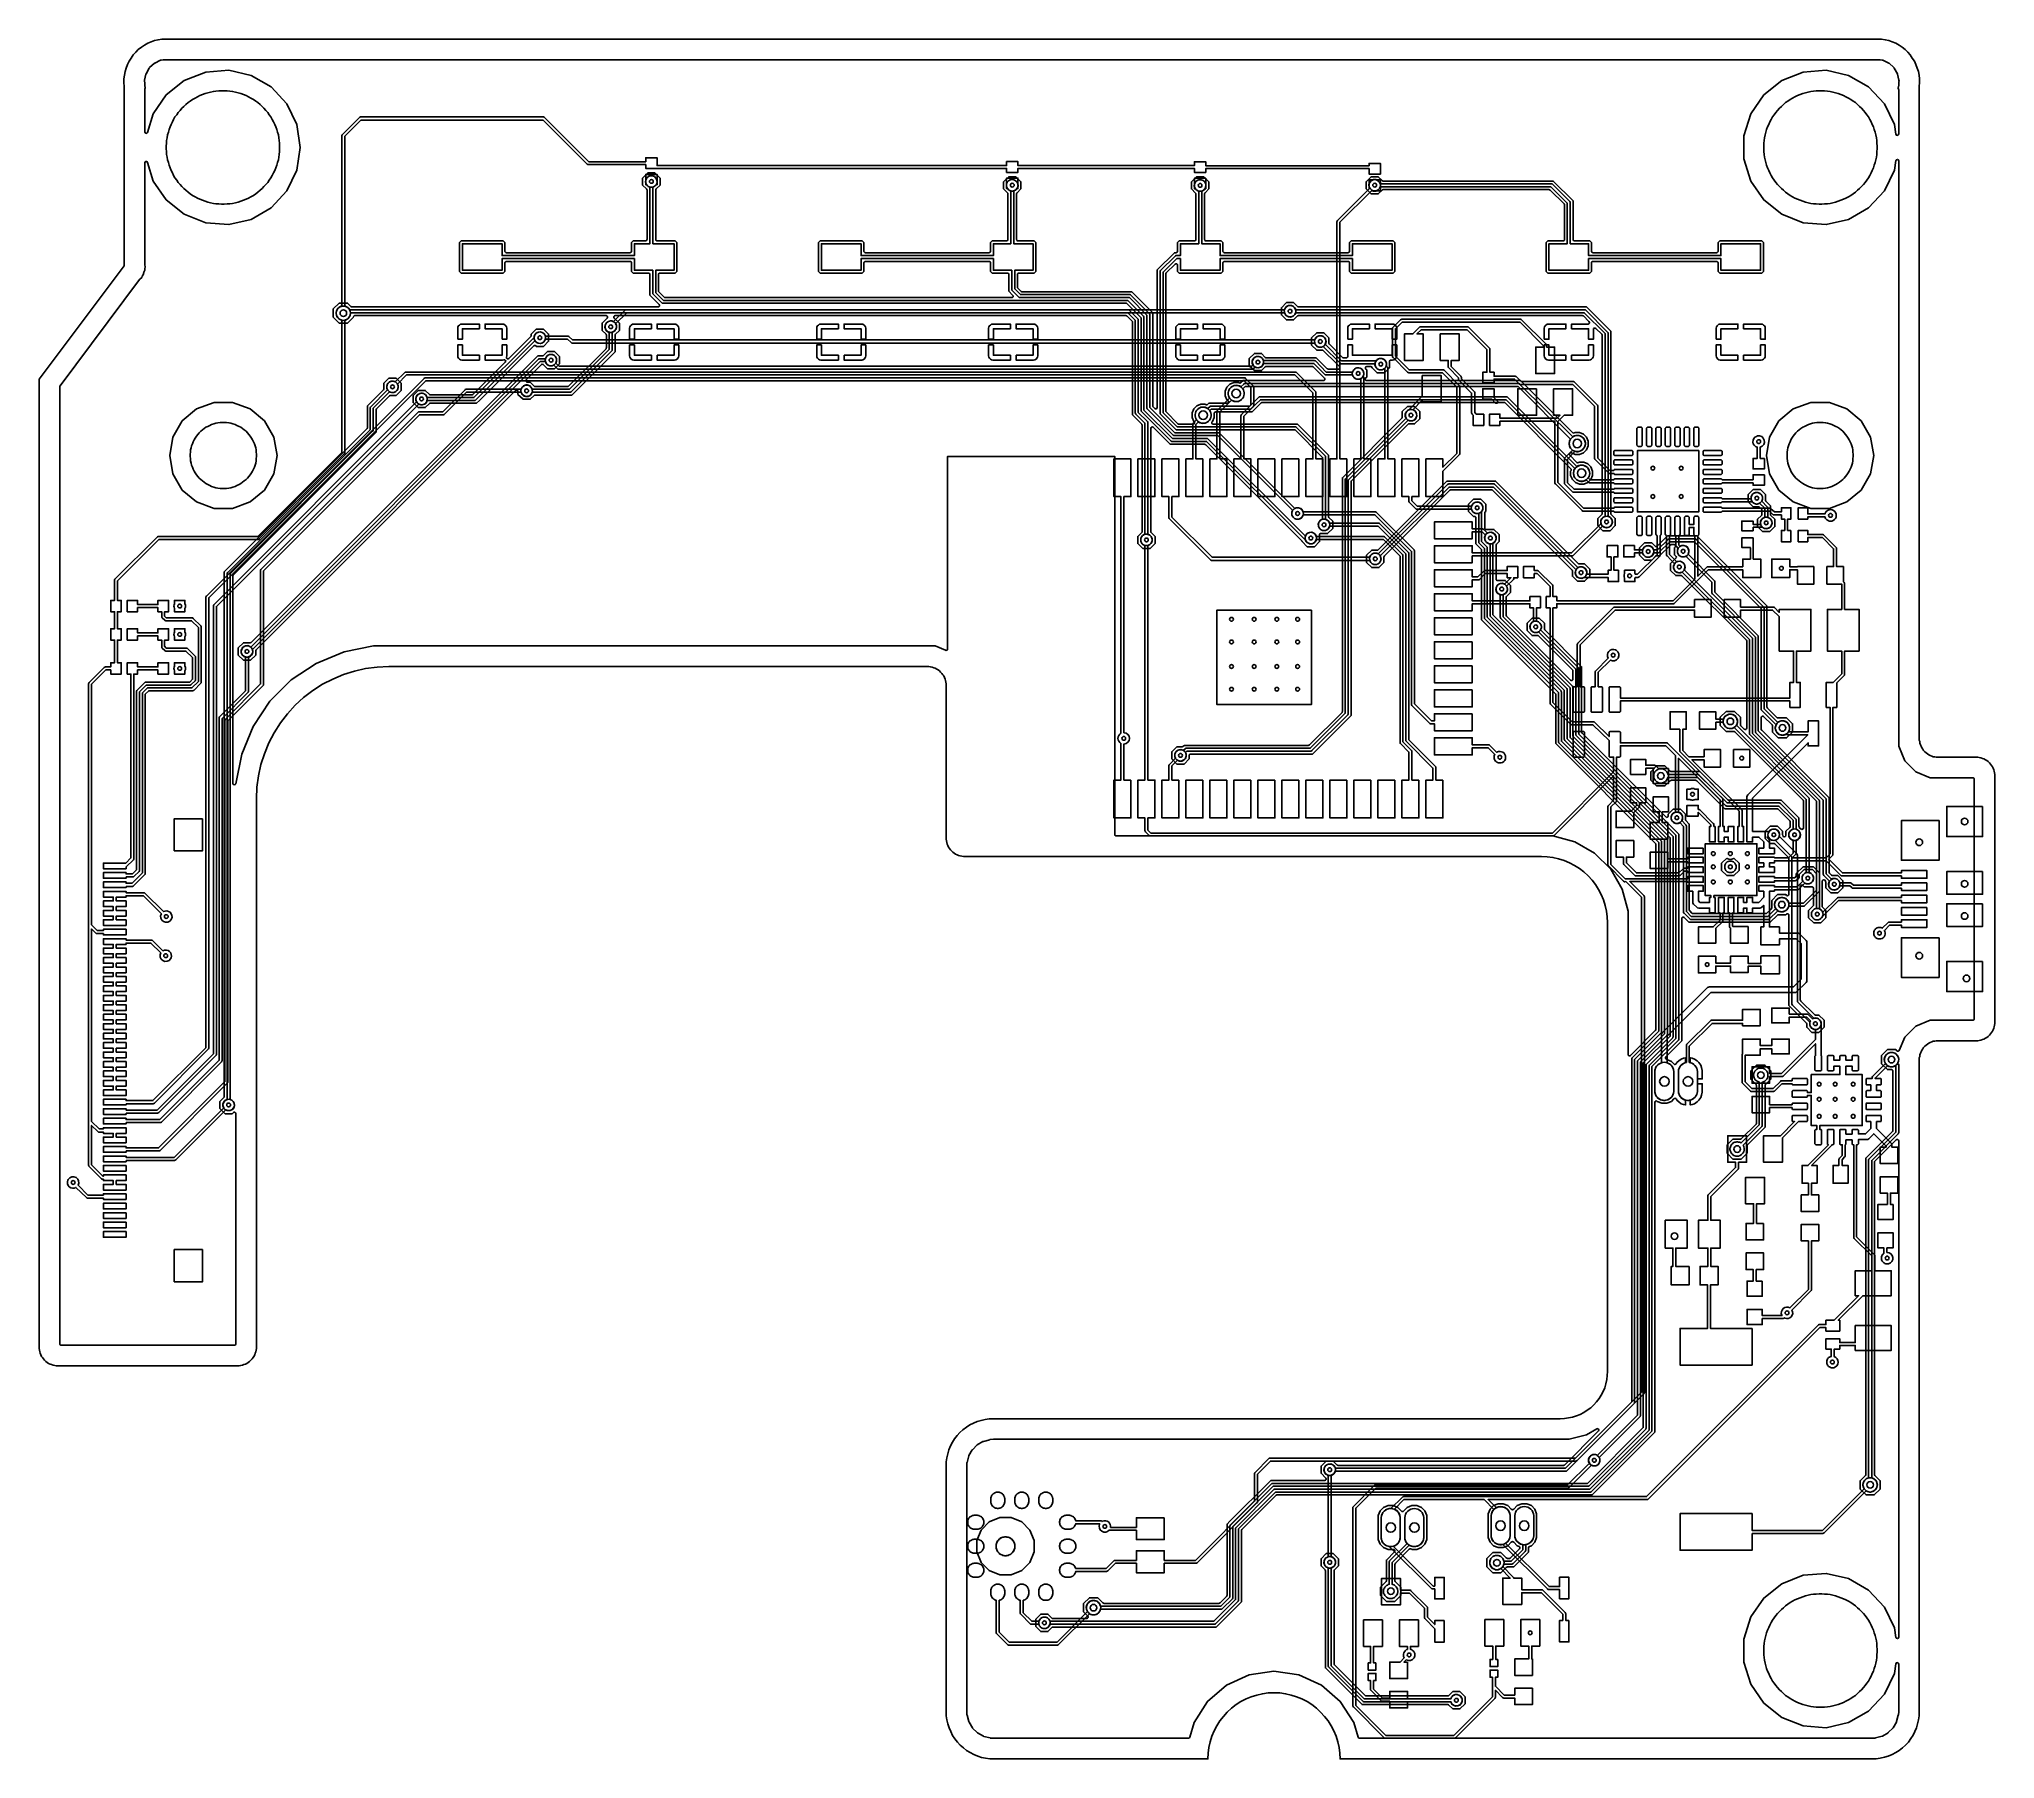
# Model space of a CAD drawing. Header units: millimetres. Extents: x 0 to 104, y 0 to 91.
import ezdxf

# ---------------------------------------------------------------- set-up
doc = ezdxf.new("R2010")
doc.units = ezdxf.units.MM

msp = doc.modelspace()

# ---------------------------------------------------------------- linework, layer by layer
at = {"layer": '16_copper'}
for points in [[(50.53, 1.09), (50.53, 1.09), (50.75, 1.09, 0.037705), (50.76, 1.09), (60.83, 1.09, 0.332829), (60.9, 1.15), (61.13, 1.93), (61.84, 3.04), (62.84, 3.9), (64.04, 4.45), (65.35, 4.64), (66.66, 4.45), (67.86, 3.9), (68.86, 3.04), (69.57, 1.93), (69.8, 1.15, 0.332829), (69.87, 1.09), (97, 1.09, 0.016366), (97, 1.09), (97.18, 1.1, 0.049125), (97.19, 1.11), (97.53, 1.2, 0.065544), (97.55, 1.2), (97.85, 1.38, 0.065543), (97.86, 1.39), (98.11, 1.64, 0.065543), (98.12, 1.65), (98.3, 1.95, 0.065544), (98.3, 1.97), (98.39, 2.31, 0.049125), (98.4, 2.32), (98.41, 2.5, 0.016366), (98.41, 2.5), (98.41, 5.02, 0.92787), (98.26, 5.03), (98.18, 4.52), (97.65, 3.43), (96.82, 2.53), (95.76, 1.92), (94.58, 1.65), (93.36, 1.74), (92.22, 2.19), (91.27, 2.95), (90.58, 3.95), (90.22, 5.12), (90.22, 6.34), (90.58, 7.51), (91.27, 8.51), (92.22, 9.27), (93.36, 9.72), (94.58, 9.81), (95.76, 9.54), (96.82, 8.93), (97.65, 8.03), (98.18, 6.94), (98.26, 6.43, 0.92787), (98.41, 6.44), (98.41, 32.7, 0.668179), (98.28, 32.75), (97.15, 31.63, 0.198912), (97.13, 31.57), (97.13, 15.05, 0.198912), (97.15, 15), (97.43, 14.72), (97.43, 14.28), (97.12, 13.97), (96.68, 13.97), (96.37, 14.28), (96.37, 14.72), (96.65, 15, 0.198912), (96.67, 15.05), (96.67, 31.79), (98.08, 33.2, 0.198912), (98.1, 33.26), (98.1, 36.39, 0.414214), (98.03, 36.47), (97.81, 36.47), (97.5, 36.78), (97.5, 37.22), (97.81, 37.53), (98.25, 37.53), (98.31, 37.47, 0.534516), (98.44, 37.49), (98.73, 38.19), (99.31, 38.77), (100.08, 39.09), (102.33, 39.09, 0.414214), (102.41, 39.17), (102.41, 51.83, 0.414214), (102.33, 51.91), (100.08, 51.91), (99.31, 52.23), (98.73, 52.81), (98.41, 53.58), (98.41, 84.56, 0.92787), (98.26, 84.57), (98.18, 84.06), (97.65, 82.97), (96.82, 82.07), (95.76, 81.46), (94.58, 81.19), (93.36, 81.28), (92.22, 81.73), (91.27, 82.49), (90.58, 83.49), (90.22, 84.66), (90.22, 85.88), (90.58, 87.05), (91.27, 88.05), (92.22, 88.81), (93.36, 89.26), (94.58, 89.35), (95.76, 89.08), (96.82, 88.47), (97.65, 87.57), (98.18, 86.48), (98.26, 85.97, 0.92787), (98.41, 85.98), (98.41, 88.33, 0.001712), (98.41, 88.33), (98.4, 88.36), (98.39, 88.4), (98.41, 88.56, 0.027674), (98.41, 88.56), (98.41, 88.72), (98.41, 88.73, 0.254519), (98.42, 88.82), (98.35, 89.15, 0.0787), (98.34, 89.17), (98.17, 89.47, 0.07871), (98.16, 89.49), (97.9, 89.72, 0.078698), (97.88, 89.73), (97.57, 89.88, 0.058971), (97.55, 89.88), (97.42, 89.91, 0.047335), (97.41, 89.91), (6.59, 89.91, 0.047335), (6.58, 89.91), (6.45, 89.88, 0.058971), (6.43, 89.88), (6.12, 89.73, 0.078698), (6.1, 89.72), (5.84, 89.49, 0.078717), (5.83, 89.47), (5.66, 89.17, 0.0787), (5.65, 89.15), (5.58, 88.82, 0.044259), (5.58, 88.8), (5.58, 88.76, 0.119107), (5.59, 88.72), (5.59, 88.56, 0.027674), (5.59, 88.56), (5.61, 88.4, 0.222385), (5.59, 88.33), (5.59, 86.09, 0.860577), (5.74, 86.06), (6.04, 87.05), (6.73, 88.05), (7.68, 88.81), (8.82, 89.26), (10.04, 89.35), (11.22, 89.08), (12.28, 88.47), (13.11, 87.57), (13.64, 86.48), (13.82, 85.27), (13.64, 84.06), (13.11, 82.97), (12.28, 82.07), (11.22, 81.46), (10.04, 81.19), (8.82, 81.28), (7.68, 81.73), (6.73, 82.49), (6.04, 83.49), (5.74, 84.48, 0.860577), (5.59, 84.45), (5.59, 79.08, 0.035485), (5.59, 79.07), (5.61, 78.94), (5.59, 78.87, 0.062787), (5.59, 78.85), (5.59, 78.78), (5.54, 78.66, 0.035482), (5.54, 78.65), (5.5, 78.52), (5.46, 78.46, 0.062793), (5.45, 78.45), (5.43, 78.38), (5.33, 78.29, 0.035491), (5.32, 78.28), (1.11, 72.66, 0.162276), (1.09, 72.61), (1.09, 21.97, 0.414214), (1.17, 21.89), (10.33, 21.89, 0.414214), (10.41, 21.97), (10.41, 34.15, 0.668179), (10.28, 34.2), (10.22, 34.14), (9.84, 34.14), (9.57, 34.41), (9.57, 34.79), (9.78, 34.99, 0.198912), (9.8, 35.05), (9.8, 62.82), (17.35, 70.37, 0.198912), (17.37, 70.43), (17.37, 71.59), (18.22, 72.45, 0.198912), (18.24, 72.5), (18.24, 72.79), (18.51, 73.06), (18.89, 73.06), (19.16, 72.79), (19.16, 72.41), (18.89, 72.14), (18.6, 72.14, 0.198912), (18.55, 72.12), (17.85, 71.43, 0.198912), (17.83, 71.37), (17.83, 70.21), (10.28, 62.66, 0.198912), (10.26, 62.6), (10.26, 51.62, 0.906347), (10.41, 51.6), (10.72, 53.16), (11.33, 54.63), (12.21, 55.96), (13.34, 57.09), (14.67, 57.97), (16.14, 58.58), (17.7, 58.89), (47.42, 58.89), (47.97, 58.66, 0.534506), (48.08, 58.73), (48.08, 68.92), (56.92, 68.92), (56.92, 48.92, 0.414214), (57, 48.84), (80.1, 48.84), (81.27, 48.53), (82.32, 47.92), (83.17, 47.07), (83.78, 46.02), (84.09, 44.85), (84.09, 37.28, 0.668189), (84.22, 37.22), (84.29, 37.29), (84.29, 37.29), (85.53, 38.54, 0.198912), (85.56, 38.59), (85.56, 48.39, 0.198912), (85.53, 48.45), (80.26, 53.73), (80.26, 56.33, 0.198912), (80.23, 56.38), (76.33, 60.28), (76.33, 63.96, 0.198912), (76.31, 64.01), (76.04, 64.29), (76.04, 65.67, 0.414214), (75.96, 65.74), (75.91, 65.74), (75.64, 66.01), (75.64, 66.39), (75.91, 66.66), (76.29, 66.66), (76.56, 66.39), (76.56, 66.01, 0.359533), (76.5, 65.92), (76.5, 65.13, 0.481985), (76.6, 65.06), (76.99, 65.06), (77.26, 64.79), (77.26, 64.41), (77.12, 64.27, 0.198912), (77.1, 64.22), (77.1, 62.43, 0.481985), (77.2, 62.36), (77.59, 62.36), (77.86, 62.09), (77.86, 61.71), (77.65, 61.51, 0.198912), (77.63, 61.45), (77.63, 60.53, 0.198912), (77.65, 60.47), (81.04, 57.08, 0.668179), (81.17, 57.14), (81.17, 57.57, 0.198912), (81.15, 57.63), (79.35, 59.42, 0.198912), (79.3, 59.44), (79.01, 59.44), (78.74, 59.71), (78.74, 60.09), (79.01, 60.36), (79.39, 60.36), (79.66, 60.09), (79.66, 59.8, 0.198912), (79.68, 59.75), (81.63, 57.79), (81.63, 54.33, 0.198912), (81.65, 54.27), (86.08, 49.84, 0.668179), (86.21, 49.89), (86.21, 49.99), (86.48, 50.26), (86.86, 50.26), (87.12, 49.99), (87.12, 49.7), (87.13, 49.69), (87.13, 49.68, 0.108448), (87.15, 49.65), (87.33, 49.46), (87.33, 44.93, 0.198912), (87.35, 44.87), (87.47, 44.75, 0.198912), (87.53, 44.73), (91.39, 44.73, 0.198912), (91.44, 44.75), (91.66, 44.97, 0.198912), (91.69, 45.02), (91.69, 45.42), (92, 45.73), (92.44, 45.73, 0.859708), (92.6, 45.76), (92.6, 47.64, 0.198912), (92.57, 47.7), (91.85, 48.42, 0.198912), (91.79, 48.44), (91.61, 48.44), (91.34, 48.71), (91.34, 49.09), (91.61, 49.36), (91.99, 49.36), (92.26, 49.09), (92.26, 48.91, 0.136449), (92.27, 48.87), (92.27, 48.87, 0.975793), (92.44, 48.87), (92.44, 49.09), (92.65, 49.29, 0.198912), (92.67, 49.35), (92.67, 49.57, 0.198912), (92.65, 49.63), (92.03, 50.25, 0.198912), (91.97, 50.27), (89.21, 50.27), (87.72, 51.76, 0.198912), (87.66, 51.78), (86.37, 51.78, 0.198912), (86.32, 51.76), (86.04, 51.48), (85.6, 51.48), (85.29, 51.79), (85.29, 52.23), (85.6, 52.54), (86.04, 52.54), (86.32, 52.26, 0.198912), (86.37, 52.24), (87.88, 52.24), (89.37, 50.75, 0.198912), (89.43, 50.73), (92.19, 50.73), (93.13, 49.79), (93.13, 49.35, 0.198912), (93.15, 49.29), (93.24, 49.2, 0.668179), (93.37, 49.26), (93.37, 50.67, 0.198912), (93.35, 50.73), (89.73, 54.35, 0.198912), (89.68, 54.37), (89.28, 54.37), (88.97, 54.68), (88.97, 55.12), (89.28, 55.43), (89.72, 55.43), (90.03, 55.12), (90.03, 54.72, 0.198912), (90.05, 54.67), (90.24, 54.48, 0.668179), (90.37, 54.54), (90.37, 59.14, 0.198912), (90.35, 59.19), (86.95, 62.59, 0.198912), (86.9, 62.61), (86.61, 62.61), (86.34, 62.88), (86.34, 63.25), (86.62, 63.53, 0.414214), (86.62, 63.64), (86.54, 63.71), (86.54, 64.09, 0.886128), (86.52, 64.25), (86.39, 64.25, 0.198912), (86.33, 64.23), (85.76, 63.66), (85.6, 63.66, 0.198912), (85.54, 63.64), (85.34, 63.43), (84.96, 63.43), (84.69, 63.7), (84.69, 64.08), (84.96, 64.35), (85.34, 64.35), (85.52, 64.17, 0.414214), (85.62, 64.17), (86.17, 64.71), (87.73, 64.71), (91.44, 61.01), (91.44, 55.66, 0.198912), (91.46, 55.6), (91.96, 55.1, 0.198912), (92.01, 55.08), (92.48, 55.08), (92.79, 54.77), (92.79, 54.33), (92.48, 54.02), (92.04, 54.02), (91.73, 54.33), (91.73, 54.66, 0.198912), (91.71, 54.71), (91.26, 55.15, 0.668179), (91.13, 55.1), (91.13, 54.48, 0.198912), (91.16, 54.43), (94.73, 50.86), (94.73, 46.93, 0.198912), (94.75, 46.87), (94.86, 46.76, 0.198912), (94.92, 46.74), (95.19, 46.74), (95.46, 46.47), (95.46, 46.09), (95.19, 45.83), (94.81, 45.83), (94.55, 46.09), (94.55, 46.4, 0.099928), (94.54, 46.43), (94.54, 46.44, 0.97664), (94.36, 46.43), (94.36, 45.12, 0.198912), (94.38, 45.06), (94.56, 44.89), (94.56, 44.51), (94.29, 44.24), (93.91, 44.24), (93.64, 44.51), (93.64, 44.89), (93.88, 45.13, 0.198912), (93.9, 45.18), (93.9, 46.07, 0.481985), (93.8, 46.14), (93.41, 46.14), (93.33, 46.22, 0.668179), (93.2, 46.17), (93.2, 40.16, 0.198912), (93.23, 40.1), (93.95, 39.38, 0.198912), (94.01, 39.36), (94.19, 39.36), (94.46, 39.09), (94.46, 38.71), (94.19, 38.44), (93.81, 38.44), (93.54, 38.71), (93.54, 38.89, 0.198912), (93.52, 38.95), (92.6, 39.87), (92.6, 44.64, 0.668189), (92.47, 44.7), (92.44, 44.67), (92.04, 44.67, 0.198912), (91.99, 44.65), (91.61, 44.27), (87.31, 44.27), (87.06, 44.52, 0.668179), (86.93, 44.46), (86.93, 37.99), (86.77, 37.83), (86.08, 37.14, 0.551768), (86.14, 37.01), (86.38, 36.91), (86.51, 36.77, 0.472968), (86.63, 36.78), (86.67, 36.84), (86.77, 36.94), (86.9, 37.03), (87.03, 37.08), (87.13, 37.1), (87.13, 36.84, 0.326995), (86.75, 36.38), (86.75, 35.32, 0.326995), (87.13, 34.86), (87.13, 34.6), (87.03, 34.62), (86.9, 34.67), (86.77, 34.76), (86.67, 34.86, 0.70559), (86.51, 34.93), (86.38, 34.79), (86.14, 34.69), (85.87, 34.69), (85.63, 34.79, 0.6824), (85.5, 34.74), (85.5, 17.28), (82.19, 13.97), (65.53, 13.97, 0.198912), (65.47, 13.95), (63.65, 12.13, 0.198912), (63.63, 12.07), (63.63, 8.31), (62.29, 6.97), (53.65, 6.97, 0.198912), (53.59, 6.95), (53.39, 6.74), (53.01, 6.74), (52.74, 7.01), (52.74, 7.39), (53.01, 7.66), (53.39, 7.66), (53.59, 7.45, 0.198912), (53.65, 7.43), (55.44, 7.43, 0.668179), (55.49, 7.56), (55.27, 7.78), (55.27, 8.22), (55.58, 8.53), (56.02, 8.53), (56.3, 8.25, 0.198912), (56.35, 8.23), (62.44, 8.23, 0.198912), (62.5, 8.25), (62.84, 8.6, 0.198912), (62.87, 8.65), (62.87, 12.42), (63.02, 12.58), (63.02, 12.58), (65.18, 14.73), (68.04, 14.73, 0.668179), (68.09, 14.86), (67.84, 15.11), (67.84, 15.49), (68.11, 15.76), (68.49, 15.76), (68.69, 15.55, 0.198912), (68.75, 15.53), (80.67, 15.53, 0.198912), (80.73, 15.55), (82.52, 17.35, 0.876978), (82.43, 17.47), (81.89, 17.15), (80.97, 16.91), (50.5, 16.91, 0.016366), (50.5, 16.91), (50.32, 16.9, 0.049125), (50.31, 16.89), (49.97, 16.8, 0.065544), (49.95, 16.8), (49.65, 16.62, 0.065543), (49.64, 16.61), (49.39, 16.36, 0.065543), (49.38, 16.35), (49.2, 16.05, 0.065544), (49.2, 16.03), (49.11, 15.69, 0.049125), (49.1, 15.68), (49.09, 15.5, 0.016366), (49.09, 15.5), (49.09, 2.51, 0.017857), (49.09, 2.5), (49.1, 2.33, 0.049132), (49.11, 2.31), (49.2, 1.97, 0.06554), (49.21, 1.95), (49.39, 1.65, 0.065543), (49.4, 1.63), (49.65, 1.39, 0.065542), (49.66, 1.38), (49.97, 1.2, 0.065536), (49.99, 1.19), (50.33, 1.11, 0.04913), (50.34, 1.1), (50.52, 1.09), (50.52, 1.09), (50.52, 1.09), (50.53, 1.09)], [(10.81, 58.14), (10.54, 58.41), (10.54, 58.79), (10.81, 59.06), (11.18, 59.06, 0.198912), (11.23, 59.08), (26.39, 74.24), (26.64, 74.24, 0.198912), (26.7, 74.26), (26.9, 74.47), (27.28, 74.47), (27.54, 74.2), (27.54, 73.82), (27.28, 73.56), (26.9, 73.56), (26.7, 73.76, 0.472457), (26.56, 73.76), (25.78, 72.98, 0.668179), (25.83, 72.85), (25.99, 72.85), (26.19, 72.64, 0.198912), (26.25, 72.62), (27.97, 72.62, 0.198912), (28.02, 72.64), (30, 74.62, 0.198912), (30.02, 74.68), (30.02, 75.34, 0.198912), (30, 75.39), (29.79, 75.59), (29.79, 75.97), (30.06, 76.24, 0.668179), (30.01, 76.37), (16.71, 76.37, 0.315117), (16.64, 76.32), (16.63, 76.32, 0.088342), (16.63, 76.28), (16.32, 75.97), (15.88, 75.97), (15.57, 76.28), (15.57, 76.72), (15.88, 77.03), (16.32, 77.03), (16.5, 76.85, 0.198912), (16.55, 76.83), (32.76, 76.83, 0.668189), (32.82, 76.96), (32.75, 77.02), (32.75, 77.02), (32.32, 77.46), (32.32, 78.54, 0.414214), (32.25, 78.62), (31.44, 78.62), (31.35, 78.71), (31.35, 79.17, 0.414214), (31.27, 79.24), (24.73, 79.24, 0.414214), (24.65, 79.17), (24.65, 78.71), (24.56, 78.62), (22.34, 78.62), (22.25, 78.71), (22.25, 80.23), (22.34, 80.32), (24.56, 80.32), (24.65, 80.23), (24.65, 79.77, 0.414214), (24.73, 79.7), (31.27, 79.7, 0.414214), (31.35, 79.77), (31.35, 80.23), (31.44, 80.32), (32.1, 80.32, 0.414214), (32.17, 80.4), (32.17, 83.02, 0.198912), (32.15, 83.07), (31.94, 83.28), (31.94, 83.65), (32.21, 83.92), (32.59, 83.92), (32.86, 83.65), (32.86, 83.28), (32.65, 83.07, 0.198912), (32.63, 83.02), (32.63, 80.4, 0.414214), (32.7, 80.32), (33.66, 80.32), (33.75, 80.23), (33.75, 78.71), (33.66, 78.62), (32.85, 78.62, 0.414214), (32.78, 78.54), (32.78, 77.68, 0.198912), (32.8, 77.62), (33.08, 77.35, 0.198912), (33.13, 77.32), (51.47, 77.32, 0.668179), (51.52, 77.45), (51.32, 77.66), (51.32, 78.54, 0.414214), (51.25, 78.62), (50.44, 78.62), (50.35, 78.71), (50.35, 79.17, 0.414214), (50.27, 79.24), (43.73, 79.24, 0.414214), (43.65, 79.17), (43.65, 78.71), (43.56, 78.62), (41.34, 78.62), (41.25, 78.71), (41.25, 80.23), (41.34, 80.32), (43.56, 80.32), (43.65, 80.23), (43.65, 79.77, 0.414214), (43.73, 79.7), (50.27, 79.7, 0.414214), (50.35, 79.77), (50.35, 80.23), (50.44, 80.32), (51.2, 80.32, 0.414214), (51.27, 80.4), (51.27, 82.82, 0.198912), (51.25, 82.87), (51.04, 83.08), (51.04, 83.45), (51.31, 83.72), (51.69, 83.72), (51.96, 83.45), (51.96, 83.08), (51.75, 82.87, 0.198912), (51.73, 82.82), (51.73, 80.4, 0.414214), (51.8, 80.32), (52.66, 80.32), (52.75, 80.23), (52.75, 78.71), (52.66, 78.62), (51.85, 78.62, 0.414214), (51.78, 78.54), (51.78, 77.88, 0.198912), (51.8, 77.82), (51.97, 77.65, 0.198912), (52.03, 77.63), (57.82, 77.63), (58.93, 76.52), (58.93, 71.6, 0.198912), (58.95, 71.54), (59.04, 71.45, 0.668179), (59.17, 71.5), (59.17, 78.79), (60.08, 79.7), (60.17, 79.7, 0.414214), (60.25, 79.77), (60.25, 80.23), (60.34, 80.32), (61.15, 80.32, 0.414214), (61.22, 80.4), (61.22, 82.8, 0.198912), (61.2, 82.85), (60.98, 83.07), (60.98, 83.44), (61.25, 83.71), (61.63, 83.71), (61.9, 83.44), (61.9, 83.07), (61.7, 82.87, 0.198912), (61.68, 82.82), (61.68, 80.4, 0.414214), (61.75, 80.32), (62.56, 80.32), (62.65, 80.23), (62.65, 79.77, 0.414214), (62.73, 79.7), (69.27, 79.7, 0.414214), (69.35, 79.77), (69.35, 80.23), (69.44, 80.32), (71.66, 80.32), (71.75, 80.23), (71.75, 78.71), (71.66, 78.62), (69.44, 78.62), (69.35, 78.71), (69.35, 79.17, 0.414214), (69.27, 79.24), (62.73, 79.24, 0.414214), (62.65, 79.17), (62.65, 78.71), (62.56, 78.62), (60.34, 78.62), (60.25, 78.71), (60.25, 79.04, 0.668179), (60.12, 79.09), (59.65, 78.63, 0.198912), (59.63, 78.57), (59.63, 71.33, 0.198912), (59.65, 71.27), (60.27, 70.65, 0.198912), (60.33, 70.63), (61.07, 70.63, 0.39587), (61.14, 70.7), (61.14, 70.71, 0.199696), (61.11, 70.77), (61.02, 70.98), (61.02, 71.22), (61.11, 71.43), (61.27, 71.59), (61.48, 71.68), (61.72, 71.68, 0.490988), (61.85, 71.68), (61.91, 71.73), (62.87, 71.73, 0.668179), (62.92, 71.86), (62.86, 71.92), (62.77, 72.13), (62.77, 72.37), (62.86, 72.58), (63.02, 72.74), (63.23, 72.83), (63.47, 72.83, 0.490988), (63.6, 72.83), (63.71, 72.93), (67.96, 72.93, 0.668179), (68.02, 73.06), (67.42, 73.66, 0.198912), (67.36, 73.68), (64.95, 73.68, 0.198912), (64.89, 73.66), (64.69, 73.46), (64.31, 73.46), (64.04, 73.72), (64.04, 74.1), (64.31, 74.37), (64.69, 74.37), (64.89, 74.16, 0.198912), (64.95, 74.14), (67.58, 74.14), (68.17, 73.56, 0.198912), (68.22, 73.54), (68.76, 73.54, 0.668179), (68.81, 73.67), (68.65, 73.83), (67.95, 74.52, 0.198912), (67.9, 74.54), (67.61, 74.54), (67.34, 74.81), (67.34, 75.19), (67.61, 75.46), (67.99, 75.46), (68.26, 75.19), (68.26, 74.9, 0.198912), (68.28, 74.85), (68.97, 74.15, 0.198912), (69.03, 74.13), (69.18, 74.13, 0.435317), (69.25, 74.24), (69.25, 74.82), (69.5, 74.82), (69.5, 74.27), (71.6, 74.27), (71.6, 74.82), (71.85, 74.82), (71.85, 74.24), (71.84, 74.17), (71.8, 74.11), (71.76, 74.07), (71.7, 74.03), (71.63, 74.02), (71.53, 74.02, 0.414214), (71.46, 73.94), (71.46, 73.61), (71.19, 73.34), (70.81, 73.34), (70.54, 73.61, 0.342643), (70.47, 73.67), (70.26, 73.67, 0.668179), (70.21, 73.54), (70.26, 73.5), (70.26, 73.12), (70.2, 73.06, 0.668179), (70.25, 72.93), (78.39, 72.93), (78.55, 72.77), (81.15, 70.18, 0.303343), (81.23, 70.16), (81.28, 70.18), (81.52, 70.18), (81.73, 70.09), (81.89, 69.93), (81.98, 69.72), (81.98, 69.48), (81.89, 69.27), (81.73, 69.11), (81.52, 69.02), (81.28, 69.02), (81.09, 69.1, 0.820672), (81, 68.98), (81.38, 68.6, 0.303343), (81.46, 68.59), (81.51, 68.61), (81.74, 68.61), (81.96, 68.52), (82.12, 68.36), (82.21, 68.14), (82.21, 67.91), (82.12, 67.7), (81.96, 67.54), (81.74, 67.45), (81.51, 67.45), (81.3, 67.54), (81.14, 67.7), (81.05, 67.91), (81.05, 68.14, 0.490988), (81.05, 68.28), (77.59, 71.75, 0.198912), (77.53, 71.77), (64.73, 71.77, 0.198912), (64.67, 71.75), (64.19, 71.27), (62.26, 71.27, 0.414214), (62.18, 71.2), (62.18, 70.98), (62.09, 70.77, 0.75354), (62.13, 70.63), (66.59, 70.63), (68.23, 68.99), (68.23, 65.75, 0.198912), (68.25, 65.69), (68.46, 65.49), (68.46, 65.11), (68.19, 64.84), (67.83, 64.84, 0.414214), (67.76, 64.77), (67.76, 64.41), (67.49, 64.14), (67.11, 64.14), (66.84, 64.41, 0.157681), (66.82, 64.45), (61.74, 69.54, 0.198912), (61.68, 69.56), (59.85, 69.56), (58.96, 70.46, 0.668179), (58.83, 70.4), (58.83, 64.95, 0.198912), (58.85, 64.89), (59.06, 64.69), (59.06, 64.31), (58.79, 64.04), (58.41, 64.04), (58.14, 64.31), (58.14, 64.69), (58.35, 64.89, 0.198912), (58.37, 64.95), (58.37, 70.58, 0.198912), (58.35, 70.63), (57.86, 71.12), (57.86, 76.02, 0.198912), (57.84, 76.08), (57.57, 76.35, 0.198912), (57.51, 76.37), (30.49, 76.37, 0.668179), (30.44, 76.24), (30.71, 75.97), (30.71, 75.59), (30.5, 75.39, 0.198912), (30.48, 75.34), (30.48, 74.46), (28.19, 72.16), (26.25, 72.16, 0.198912), (26.19, 72.14), (25.99, 71.94), (25.61, 71.94), (25.34, 72.2), (25.34, 72.36, 0.668179), (25.21, 72.41), (11.48, 58.68, 0.198912), (11.46, 58.62), (11.46, 58.41), (11.19, 58.14)], [(67.37, 64.3, 1), (67.23, 64.9), (67.18, 64.88, 0.198914), (67.02, 64.72), (67.01, 64.7), (61.86, 69.84, 0.198912), (61.81, 69.87), (59.98, 69.87), (58.47, 71.37), (58.47, 76.28, 0.198912), (58.45, 76.34), (57.64, 77.15, 0.198912), (57.58, 77.17), (33.04, 77.17), (32.63, 77.58), (32.63, 78.77), (33.6, 78.77), (33.6, 80.17), (32.48, 80.17), (32.48, 83.17, 0.991067), (32.33, 83.76), (32.28, 83.75, 0.719711), (32.32, 83.17), (32.32, 80.17), (31.5, 80.17), (31.5, 79.55), (24.5, 79.55), (24.5, 80.17), (22.4, 80.17), (22.4, 78.77), (24.5, 78.77), (24.5, 79.39), (31.5, 79.39), (31.5, 78.77), (32.47, 78.77), (32.47, 77.55, 0.198912), (32.5, 77.5), (32.95, 77.04, 0.198912), (33, 77.02), (57.55, 77.02), (58.32, 76.25), (58.32, 71.34, 0.198912), (58.34, 71.29), (59.89, 69.74, 0.198912), (59.95, 69.71), (61.78, 69.71), (66.95, 64.55, 0.219267), (67.01, 64.52), (67.02, 64.48), (67.04, 64.44), (67.07, 64.4), (67.1, 64.37), (67.14, 64.34), (67.18, 64.32), (67.23, 64.3), (67.28, 64.3), (67.32, 64.3)], [(66.67, 65.6, 1), (66.53, 66.2), (66.48, 66.18), (66.45, 66.16), (62.46, 70.15, 0.198912), (62.4, 70.17), (60.11, 70.17), (58.78, 71.5), (58.78, 76.43, 0.198912), (58.75, 76.48), (57.78, 77.45, 0.198912), (57.73, 77.48), (51.93, 77.48), (51.63, 77.78), (51.63, 78.77), (52.6, 78.77), (52.6, 80.17), (51.58, 80.17), (51.58, 82.97, 0.991067), (51.43, 83.56), (51.38, 83.55, 0.719711), (51.42, 82.97), (51.42, 80.17), (50.5, 80.17), (50.5, 79.55), (43.5, 79.55), (43.5, 80.17), (41.4, 80.17), (41.4, 78.77), (43.5, 78.77), (43.5, 79.39), (50.5, 79.39), (50.5, 78.77), (51.47, 78.77), (51.47, 77.75, 0.198912), (51.5, 77.7), (51.85, 77.35, 0.198912), (51.9, 77.32), (57.7, 77.32), (58.62, 76.4), (58.62, 71.47, 0.198912), (58.65, 71.42), (60.02, 70.04, 0.198912), (60.07, 70.02), (62.37, 70.02), (66.34, 66.05), (66.32, 66.02), (66.3, 65.97), (66.3, 65.92), (66.3, 65.88), (66.3, 65.83), (66.32, 65.78), (66.34, 65.74), (66.37, 65.7), (66.4, 65.67), (66.44, 65.64), (66.48, 65.62), (66.53, 65.6), (66.58, 65.6), (66.62, 65.6)], [(68.07, 65, 0.781086), (68.08, 65.59), (68.08, 68.9, 0.198912), (68.05, 68.95), (66.55, 70.45, 0.198912), (66.5, 70.48), (60.23, 70.48), (59.48, 71.23), (59.48, 78.67), (60.2, 79.39), (60.4, 79.39), (60.4, 78.77), (62.5, 78.77), (62.5, 79.39), (69.5, 79.39), (69.5, 78.77), (71.6, 78.77), (71.6, 80.17), (69.5, 80.17), (69.5, 79.55), (62.5, 79.55), (62.5, 80.17), (61.53, 80.17), (61.53, 82.96, 0.974062), (61.37, 83.55), (61.32, 83.54, 0.732653), (61.37, 82.96), (61.37, 80.17), (60.4, 80.17), (60.4, 79.55), (60.17, 79.55, 0.198912), (60.12, 79.52), (59.35, 78.75, 0.198912), (59.32, 78.7), (59.32, 71.2, 0.198912), (59.35, 71.15), (60.15, 70.35, 0.198912), (60.2, 70.32), (66.47, 70.32), (67.92, 68.87), (67.92, 65.59), (67.88, 65.58), (67.84, 65.56), (67.8, 65.53), (67.77, 65.5), (67.74, 65.46), (67.72, 65.42), (67.7, 65.37), (67.7, 65.32), (67.7, 65.28), (67.7, 65.23), (67.72, 65.18), (67.74, 65.14), (67.77, 65.1), (67.8, 65.07), (67.84, 65.04), (67.88, 65.02), (67.93, 65), (67.98, 65), (68.02, 65)], [(79.84, 78.62), (79.75, 78.71), (79.75, 80.23), (79.84, 80.32), (80.65, 80.32, 0.414214), (80.72, 80.4), (80.72, 82.22, 0.198912), (80.7, 82.28), (79.96, 83.01, 0.198912), (79.91, 83.04), (71.13, 83.04, 0.198912), (71.07, 83.01), (70.87, 82.81), (70.49, 82.81), (70.22, 83.08), (70.22, 83.45), (70.49, 83.72), (70.87, 83.72), (71.07, 83.52, 0.198912), (71.13, 83.49), (80.13, 83.49), (81.18, 82.44), (81.18, 80.4, 0.414214), (81.25, 80.32), (82.06, 80.32), (82.15, 80.23), (82.15, 79.77, 0.414214), (82.23, 79.7), (88.77, 79.7, 0.414214), (88.85, 79.77), (88.85, 80.23), (88.94, 80.32), (91.16, 80.32), (91.25, 80.23), (91.25, 78.71), (91.16, 78.62), (88.94, 78.62), (88.85, 78.71), (88.85, 79.17, 0.414214), (88.77, 79.24), (82.23, 79.24, 0.414214), (82.15, 79.17), (82.15, 78.71), (82.06, 78.62)], [(82, 79.39), (89, 79.39), (89, 78.77), (91.1, 78.77), (91.1, 80.17), (89, 80.17), (89, 79.55), (82, 79.55), (82, 80.17), (81.03, 80.17), (81.03, 82.35, 0.198912), (81, 82.4), (80.09, 83.32, 0.198912), (80.04, 83.34), (70.97, 83.34, 0.991067), (70.38, 83.19), (70.4, 83.15, 0.719711), (70.97, 83.19), (80, 83.19), (80.87, 82.32), (80.87, 80.17), (79.9, 80.17), (79.9, 78.77), (82, 78.77)], [(58.67, 64.2, 0.781086), (58.68, 64.79), (58.68, 70.71, 0.198912), (58.65, 70.76), (58.17, 71.25), (58.17, 76.15, 0.198912), (58.14, 76.2), (57.69, 76.65, 0.198912), (57.64, 76.68), (16.43, 76.68, 0.986438), (15.76, 76.33), (15.78, 76.29, 0.766711), (16.48, 76.52), (57.61, 76.52), (58.01, 76.12), (58.01, 71.22, 0.198912), (58.04, 71.16), (58.52, 70.68), (58.52, 64.79), (58.48, 64.78), (58.44, 64.76), (58.4, 64.73), (58.37, 64.7), (58.34, 64.66), (58.32, 64.62), (58.3, 64.57), (58.3, 64.52), (58.3, 64.48), (58.3, 64.43), (58.32, 64.38), (58.34, 64.34), (58.37, 64.3), (58.4, 64.27), (58.44, 64.24), (58.48, 64.22), (58.53, 64.2), (58.58, 64.2), (58.62, 64.2)], [(82.76, 64.99), (82.49, 65.26), (82.49, 65.64), (82.7, 65.84, 0.198912), (82.72, 65.9), (82.72, 75.32, 0.198912), (82.7, 75.38), (82.38, 75.69, 0.668179), (82.25, 75.64), (82.25, 75.12), (82, 75.12), (82, 75.67), (81.1, 75.67), (81.1, 75.92), (81.97, 75.92, 0.668179), (82.02, 76.05), (81.73, 76.35, 0.198912), (81.67, 76.37), (66.65, 76.37, 0.198912), (66.59, 76.35), (66.39, 76.14), (66.01, 76.14), (65.74, 76.41), (65.74, 76.79), (66.01, 77.06), (66.39, 77.06), (66.59, 76.85, 0.198912), (66.65, 76.83), (81.89, 76.83), (83.18, 75.54), (83.18, 65.9, 0.198912), (83.2, 65.84), (83.41, 65.64), (83.41, 65.26), (83.14, 64.99)], [(83.02, 65.15, 0.781086), (83.03, 65.74), (83.03, 75.45, 0.198912), (83, 75.5), (81.85, 76.65, 0.198912), (81.8, 76.68), (66.49, 76.68, 0.991067), (65.9, 76.53), (65.92, 76.48, 0.719711), (66.49, 76.52), (81.77, 76.52), (82.87, 75.42), (82.87, 65.74), (82.83, 65.73), (82.79, 65.71), (82.75, 65.68), (82.72, 65.65), (82.69, 65.61), (82.67, 65.57), (82.65, 65.52), (82.65, 65.47), (82.65, 65.43), (82.65, 65.38), (82.67, 65.33), (82.69, 65.29), (82.72, 65.25), (82.75, 65.22), (82.79, 65.19), (82.83, 65.17), (82.88, 65.15), (82.93, 65.15), (82.97, 65.15)], [(20.06, 71.5), (19.79, 71.77), (19.79, 72.14), (20.06, 72.41), (20.43, 72.41), (20.64, 72.21, 0.198912), (20.69, 72.18), (22.92, 72.18, 0.198912), (22.97, 72.21), (24.67, 73.91, 0.767343), (24.6, 74.03), (24.53, 74.02), (23.6, 74.02), (23.6, 74.27), (24.5, 74.27), (24.5, 74.82), (24.75, 74.82), (24.75, 74.24), (24.74, 74.17, 0.767343), (24.86, 74.1), (26.02, 75.26, 0.198912), (26.04, 75.31), (26.04, 75.39), (26.31, 75.66), (26.69, 75.66), (26.96, 75.39), (26.96, 75.01), (26.69, 74.74), (26.31, 74.74, 0.539566), (26.18, 74.77), (23.3, 71.88), (23.14, 71.73), (20.69, 71.73, 0.198912), (20.64, 71.7), (20.43, 71.5)], [(25.87, 72.1, 0.277191), (26.09, 72.32), (28.09, 72.32, 0.198912), (28.15, 72.34), (30.3, 74.5, 0.198912), (30.33, 74.55), (30.33, 75.49, 0.991067), (30.18, 76.08), (30.13, 76.06, 0.719711), (30.17, 75.49), (30.17, 74.58), (28.06, 72.47), (26.09, 72.47), (26.08, 72.51), (26.06, 72.55), (26.03, 72.59), (26, 72.62), (25.96, 72.65), (25.92, 72.67), (25.87, 72.69), (25.82, 72.7), (25.78, 72.7), (25.73, 72.69), (25.68, 72.67), (25.64, 72.65), (25.6, 72.62), (25.57, 72.59), (25.54, 72.55), (25.52, 72.51), (25.5, 72.46), (25.5, 72.42), (25.5, 72.37), (25.5, 72.32), (25.52, 72.28), (25.54, 72.23), (25.57, 72.2), (25.6, 72.16), (25.64, 72.13), (25.68, 72.11), (25.73, 72.1), (25.78, 72.09), (25.82, 72.09)], [(20.32, 71.66, 0.277191), (20.54, 71.88), (23.04, 71.88, 0.198912), (23.1, 71.9), (26.24, 75.04, 0.927357), (26.78, 75.32), (26.76, 75.36, 0.668176), (26.2, 75.27), (26.2, 75.22), (26.2, 75.22), (23.01, 72.03), (20.54, 72.03), (20.53, 72.07), (20.5, 72.11), (20.48, 72.15), (20.44, 72.19), (20.4, 72.21), (20.36, 72.24), (20.32, 72.25), (20.27, 72.26), (20.22, 72.26), (20.17, 72.25), (20.13, 72.24), (20.09, 72.21), (20.05, 72.19), (20.01, 72.15), (19.99, 72.11), (19.96, 72.07), (19.95, 72.03), (19.94, 71.98), (19.94, 71.93), (19.95, 71.88), (19.96, 71.84), (19.99, 71.8), (20.01, 71.76), (20.05, 71.72), (20.09, 71.7), (20.13, 71.67), (20.17, 71.66), (20.22, 71.65), (20.27, 71.65)], [(71.07, 73.5, 1), (70.93, 74.1), (70.88, 74.08, 0.140413), (70.75, 73.98), (68.93, 73.98), (68.06, 74.85, 0.991065), (67.54, 75.16), (67.52, 75.12, 0.719709), (67.95, 74.74), (68.85, 73.85, 0.198912), (68.9, 73.82), (70.7, 73.82), (70.7, 73.78), (70.7, 73.73), (70.72, 73.68), (70.74, 73.64), (70.77, 73.6), (70.8, 73.57), (70.84, 73.54), (70.88, 73.52), (70.93, 73.5), (70.98, 73.5), (71.02, 73.5)], [(11.07, 58.3, 0.445307), (11.29, 58.7), (26.52, 73.94), (26.79, 73.94, 0.991067), (27.38, 74.08), (27.37, 74.13, 0.719711), (26.79, 74.09), (26.49, 74.09, 0.198912), (26.43, 74.07), (11.2, 58.83), (11.2, 58.83), (11.16, 58.86), (11.12, 58.88), (11.07, 58.9), (11.02, 58.9), (10.98, 58.9), (10.93, 58.9), (10.88, 58.88), (10.84, 58.86), (10.8, 58.83), (10.77, 58.8), (10.74, 58.76), (10.72, 58.72), (10.7, 58.67), (10.7, 58.62), (10.7, 58.58), (10.7, 58.53), (10.72, 58.48), (10.74, 58.44), (10.77, 58.4), (10.8, 58.37), (10.84, 58.34), (10.88, 58.32), (10.93, 58.3), (10.98, 58.3), (11.02, 58.3)], [(69.87, 73.01, 1), (69.73, 73.6), (69.68, 73.59, 0.235339), (69.51, 73.38), (68.12, 73.38), (67.54, 73.97, 0.198912), (67.49, 73.99), (64.79, 73.99, 0.991067), (64.2, 73.84), (64.22, 73.8, 0.719711), (64.79, 73.84), (67.46, 73.84), (68.04, 73.25, 0.198912), (68.09, 73.23), (69.51, 73.23), (69.52, 73.19), (69.54, 73.15), (69.57, 73.11), (69.6, 73.08), (69.64, 73.05), (69.68, 73.03), (69.73, 73.01), (69.78, 73), (69.82, 73)], [(10.1, 34.3, 0.781086), (10.11, 34.89), (10.11, 62.7), (17.65, 70.25, 0.198912), (17.68, 70.3), (17.68, 71.47), (18.55, 72.34, 0.991065), (18.86, 72.86), (18.82, 72.88, 0.719709), (18.44, 72.45), (17.55, 71.55, 0.198912), (17.52, 71.5), (17.52, 70.33), (9.98, 62.78, 0.198912), (9.95, 62.73), (9.95, 34.89), (9.91, 34.88), (9.87, 34.86), (9.83, 34.83), (9.8, 34.8), (9.77, 34.76), (9.75, 34.72), (9.73, 34.67), (9.73, 34.62), (9.73, 34.58), (9.73, 34.53), (9.75, 34.48), (9.77, 34.44), (9.8, 34.4), (9.83, 34.37), (9.87, 34.34), (9.91, 34.32), (9.96, 34.3), (10.01, 34.3), (10.05, 34.3)], [(81.48, 69.18, 1), (81.32, 70.02), (81.26, 70.01, 0.069977), (81.16, 69.95), (78.35, 72.75, 0.198912), (78.3, 72.78), (63.8, 72.78, 0.198912), (63.75, 72.75), (63.59, 72.6, 0.94492), (63.07, 71.93), (63.11, 71.89, 0.82809), (63.7, 72.49), (63.83, 72.62), (78.27, 72.62), (81.05, 69.84), (81.04, 69.84), (81.02, 69.79), (80.99, 69.74), (80.98, 69.68), (80.97, 69.63), (80.97, 69.57), (80.98, 69.52), (80.99, 69.46), (81.02, 69.41), (81.04, 69.36), (81.08, 69.32), (81.12, 69.28), (81.16, 69.24), (81.21, 69.22), (81.26, 69.19), (81.32, 69.18), (81.37, 69.17), (81.43, 69.17)], [(60.21, 52.64), (59.94, 52.91), (59.94, 53.29), (60.21, 53.56), (60.5, 53.56, 0.198912), (60.55, 53.58), (60.61, 53.63), (67.17, 53.63, 0.198912), (67.23, 53.65), (68.95, 55.37, 0.198912), (68.97, 55.43), (68.97, 67.79), (72.12, 70.95, 0.198912), (72.14, 71), (72.14, 71.29), (72.41, 71.56), (72.79, 71.56), (73.06, 71.29), (73.06, 70.91), (72.79, 70.64), (72.5, 70.64, 0.198912), (72.45, 70.62), (69.45, 67.63, 0.198912), (69.43, 67.57), (69.43, 55.21), (67.39, 53.17), (60.93, 53.17, 0.414214), (60.86, 53.1), (60.86, 52.91), (60.59, 52.64)], [(81.71, 67.61, 1), (81.55, 68.45), (81.49, 68.44, 0.069977), (81.38, 68.38), (77.71, 72.05, 0.198912), (77.66, 72.08), (64.6, 72.08, 0.198912), (64.55, 72.05), (64.07, 71.58), (62, 71.58, 0.198912), (61.95, 71.55), (61.84, 71.45, 0.94492), (61.32, 70.78), (61.36, 70.74, 0.82809), (61.95, 71.34), (62.03, 71.42), (64.1, 71.42, 0.198912), (64.15, 71.45), (64.63, 71.92), (77.63, 71.92), (81.28, 68.27), (81.27, 68.27), (81.24, 68.22), (81.22, 68.17), (81.21, 68.11), (81.2, 68.06), (81.2, 68), (81.21, 67.95), (81.22, 67.89), (81.24, 67.84), (81.27, 67.79), (81.31, 67.75), (81.35, 67.71), (81.39, 67.67), (81.44, 67.64), (81.49, 67.62), (81.55, 67.61), (81.6, 67.6), (81.66, 67.6)], [(60.47, 52.8, 0.503887), (60.66, 53.25), (60.73, 53.32), (67.3, 53.32, 0.198912), (67.35, 53.35), (69.25, 55.25, 0.198912), (69.28, 55.3), (69.28, 67.67), (72.45, 70.84, 0.991065), (72.76, 71.36), (72.72, 71.38, 0.719709), (72.34, 70.95), (69.15, 67.75, 0.198912), (69.12, 67.7), (69.12, 55.33), (67.27, 53.48), (60.7, 53.48, 0.198912), (60.65, 53.45), (60.55, 53.36), (60.52, 53.38), (60.47, 53.4), (60.42, 53.4), (60.38, 53.4), (60.33, 53.4), (60.28, 53.38), (60.24, 53.36), (60.2, 53.33), (60.17, 53.3), (60.14, 53.26), (60.12, 53.22), (60.1, 53.17), (60.1, 53.12), (60.1, 53.08), (60.1, 53.03), (60.12, 52.98), (60.14, 52.94), (60.17, 52.9), (60.2, 52.87), (60.24, 52.84), (60.28, 52.82), (60.33, 52.8), (60.38, 52.8), (60.42, 52.8)], [(81.41, 62.31), (81.14, 62.58), (81.14, 62.87, 0.198912), (81.12, 62.92), (76.92, 67.13, 0.198912), (76.86, 67.15), (74.72, 67.15, 0.198912), (74.66, 67.13), (71.19, 63.65, 0.198912), (71.17, 63.6), (71.17, 63.31), (70.9, 63.04), (70.52, 63.04), (70.25, 63.31), (70.25, 63.69), (70.52, 63.96), (70.81, 63.96, 0.198912), (70.86, 63.98), (74.5, 67.61), (77.08, 67.61), (81.45, 63.25, 0.198912), (81.5, 63.23), (81.79, 63.23), (82.06, 62.96), (82.06, 62.58), (81.79, 62.31)], [(81.67, 62.47, 1), (81.53, 63.07), (81.48, 63.05), (81.45, 63.03), (77.04, 67.43, 0.198912), (76.99, 67.46), (74.59, 67.46, 0.198912), (74.54, 67.43), (70.86, 63.76, 0.991065), (70.55, 63.24), (70.59, 63.22, 0.719709), (70.97, 63.65), (74.62, 67.3), (76.96, 67.3), (81.34, 62.92), (81.32, 62.89), (81.3, 62.84), (81.3, 62.79), (81.3, 62.75), (81.3, 62.7), (81.32, 62.65), (81.34, 62.61), (81.37, 62.57), (81.4, 62.54), (81.44, 62.51), (81.48, 62.49), (81.53, 62.47), (81.58, 62.47), (81.62, 62.47)], [(68.37, 15, 0.277191), (68.59, 15.22), (80.8, 15.22, 0.198912), (80.85, 15.25), (84.41, 18.8, 0.198912), (84.43, 18.86), (84.43, 37), (85.84, 38.41, 0.198912), (85.86, 38.46), (85.86, 48.52, 0.198912), (85.84, 48.58), (80.56, 53.85), (80.56, 56.45, 0.198912), (80.54, 56.51), (76.64, 60.41), (76.64, 64.08, 0.198912), (76.62, 64.14), (76.34, 64.41), (76.34, 66.02), (76.36, 66.04), (76.38, 66.08, 1), (75.82, 66.32), (75.8, 66.27, 0.584139), (76.19, 65.91), (76.19, 64.38, 0.198912), (76.21, 64.33), (76.49, 64.05), (76.49, 60.37, 0.198912), (76.51, 60.32), (80.41, 56.42), (80.41, 53.82, 0.198912), (80.43, 53.77), (85.71, 48.49), (85.71, 38.5), (84.3, 37.09, 0.198912), (84.28, 37.04), (84.28, 18.89), (80.77, 15.38), (68.59, 15.38), (68.58, 15.42), (68.56, 15.46), (68.53, 15.5), (68.5, 15.53), (68.46, 15.56), (68.42, 15.58), (68.37, 15.6), (68.32, 15.6), (68.28, 15.6), (68.23, 15.6), (68.18, 15.58), (68.14, 15.56), (68.1, 15.53), (68.07, 15.5), (68.04, 15.46), (68.02, 15.42), (68, 15.37), (68, 15.32), (68, 15.28), (68, 15.23), (68.02, 15.18), (68.04, 15.14), (68.07, 15.1), (68.1, 15.07), (68.14, 15.04), (68.18, 15.02), (68.23, 15), (68.28, 15), (68.32, 15)], [(91.21, 64.94), (90.94, 65.21), (90.94, 65.59), (91.15, 65.79, 0.198912), (91.17, 65.85), (91.17, 66.08, 0.198912), (91.15, 66.13), (91.05, 66.23, 0.198912), (91, 66.25), (90.71, 66.25), (90.44, 66.52), (90.44, 66.9), (90.71, 67.16), (91.09, 67.16), (91.36, 66.9), (91.36, 66.61, 0.198912), (91.38, 66.55), (91.63, 66.3), (91.63, 65.85, 0.198912), (91.65, 65.79), (91.86, 65.59), (91.86, 65.21), (91.59, 64.94)], [(91.47, 65.1, 0.781086), (91.48, 65.69), (91.48, 66.21, 0.198912), (91.45, 66.26), (91.16, 66.55, 0.991065), (90.64, 66.87), (90.62, 66.82, 0.719709), (91.05, 66.44), (91.32, 66.18), (91.32, 65.69), (91.28, 65.68), (91.24, 65.66), (91.2, 65.63), (91.17, 65.6), (91.14, 65.56), (91.12, 65.52), (91.1, 65.47), (91.1, 65.42), (91.1, 65.38), (91.1, 65.33), (91.12, 65.28), (91.14, 65.24), (91.17, 65.2), (91.2, 65.17), (91.24, 65.14), (91.28, 65.12), (91.33, 65.1), (91.38, 65.1), (91.42, 65.1)], [(82.37, 15.5, 0.503887), (82.56, 15.95), (84.72, 18.11, 0.198912), (84.74, 18.16), (84.74, 36.88), (86.14, 38.28, 0.198912), (86.17, 38.34), (86.17, 48.65, 0.198912), (86.14, 48.7), (80.87, 53.98), (80.87, 56.58, 0.198912), (80.84, 56.63), (76.94, 60.53), (76.94, 64.33, 0.949531), (76.68, 64.88), (76.64, 64.86, 0.746656), (76.79, 64.3), (76.79, 60.5, 0.198912), (76.81, 60.45), (80.71, 56.55), (80.71, 53.95, 0.198912), (80.74, 53.89), (86.01, 48.62), (86.01, 38.37), (84.61, 36.96, 0.198912), (84.59, 36.91), (84.59, 18.19), (82.45, 16.06), (82.42, 16.08), (82.37, 16.1), (82.32, 16.1), (82.28, 16.1), (82.23, 16.1), (82.18, 16.08), (82.14, 16.06), (82.1, 16.03), (82.07, 16), (82.04, 15.96), (82.02, 15.92), (82, 15.87), (82, 15.82), (82, 15.78), (82, 15.73), (82.02, 15.68), (82.04, 15.64), (82.07, 15.6), (82.1, 15.57), (82.14, 15.54), (82.18, 15.52), (82.23, 15.5), (82.28, 15.5), (82.32, 15.5)], [(92.33, 54.18, 1), (92.19, 54.92), (92.14, 54.91, 0.097399), (92.01, 54.84), (91.29, 55.56), (91.29, 60.91, 0.198912), (91.26, 60.96), (87.69, 64.53, 0.198912), (87.64, 64.56), (86.26, 64.56, 0.198912), (86.21, 64.53), (85.64, 63.97), (85.44, 63.97, 0.991067), (84.85, 63.82), (84.87, 63.77, 0.719711), (85.44, 63.81), (85.67, 63.81, 0.198912), (85.72, 63.84), (86.29, 64.4), (87.61, 64.4), (91.13, 60.88), (91.13, 55.53, 0.198912), (91.16, 55.48), (91.92, 54.71), (91.9, 54.67), (91.89, 54.62), (91.88, 54.57), (91.88, 54.53), (91.89, 54.48), (91.9, 54.43), (91.92, 54.38), (91.94, 54.34), (91.98, 54.3), (92.01, 54.27), (92.05, 54.23), (92.09, 54.21), (92.14, 54.19), (92.19, 54.18), (92.24, 54.17), (92.28, 54.17)], [(95.07, 45.99, 1), (94.93, 46.58), (94.88, 46.56), (94.86, 46.55), (94.58, 46.83), (94.58, 50.76, 0.198912), (94.55, 50.82), (90.98, 54.39), (90.98, 59.39, 0.198912), (90.96, 59.45), (88.68, 61.73), (88.68, 62.3, 0.198912), (88.65, 62.35), (87.26, 63.75, 0.991065), (86.74, 64.06), (86.72, 64.02, 0.719709), (87.15, 63.64), (88.52, 62.27), (88.52, 61.7, 0.198912), (88.55, 61.64), (90.83, 59.36), (90.83, 54.36, 0.198912), (90.85, 54.3), (94.42, 50.73), (94.42, 46.8, 0.198912), (94.45, 46.75), (94.75, 46.45), (94.74, 46.44), (94.72, 46.4), (94.71, 46.35), (94.7, 46.3), (94.7, 46.26), (94.71, 46.21), (94.72, 46.16), (94.74, 46.12), (94.77, 46.08), (94.8, 46.05), (94.84, 46.02), (94.88, 46), (94.93, 45.99), (94.98, 45.98), (95.02, 45.98)], [(94.17, 44.4, 0.737666), (94.21, 44.98), (94.21, 50.7, 0.198912), (94.19, 50.75), (90.68, 54.26), (90.68, 59.27, 0.198912), (90.65, 59.32), (87.06, 62.91, 0.991065), (86.54, 63.23), (86.52, 63.18, 0.719709), (86.95, 62.8), (90.52, 59.23), (90.52, 54.23, 0.198912), (90.55, 54.18), (94.06, 50.67), (94.06, 45), (94.03, 45), (93.98, 44.98), (93.94, 44.96), (93.9, 44.93), (93.87, 44.9), (93.84, 44.86), (93.82, 44.82), (93.8, 44.77), (93.8, 44.72), (93.8, 44.68), (93.8, 44.63), (93.82, 44.58), (93.84, 44.54), (93.87, 44.5), (93.9, 44.47), (93.94, 44.44), (93.98, 44.42), (94.03, 44.4), (94.08, 44.4), (94.12, 44.4)], [(55.87, 7.63, 0.301666), (56.17, 7.92), (62.57, 7.92, 0.198912), (62.62, 7.95), (63.15, 8.47, 0.198912), (63.17, 8.53), (63.17, 12.29), (65.31, 14.43), (81.97, 14.43, 0.198912), (82.03, 14.45), (85.02, 17.44, 0.198912), (85.04, 17.5), (85.04, 36.75), (86.45, 38.16, 0.198912), (86.47, 38.21), (86.47, 48.77, 0.198912), (86.45, 48.83), (81.17, 54.11), (81.17, 56.7, 0.198912), (81.15, 56.76), (77.48, 60.43), (77.48, 61.61, 0.991067), (77.33, 62.2), (77.28, 62.18, 0.719711), (77.32, 61.61), (77.32, 60.4, 0.198912), (77.35, 60.35), (81.02, 56.67), (81.02, 54.07, 0.198912), (81.04, 54.02), (86.32, 48.74), (86.32, 38.24), (84.91, 36.84, 0.198912), (84.89, 36.78), (84.89, 17.53), (81.94, 14.58), (65.27, 14.58, 0.198912), (65.22, 14.56), (63.04, 12.38, 0.198912), (63.02, 12.33), (63.02, 8.56), (62.54, 8.08), (56.17, 8.08), (56.16, 8.12), (56.14, 8.17), (56.12, 8.21), (56.08, 8.25), (56.05, 8.28), (56.01, 8.32), (55.97, 8.34), (55.92, 8.36), (55.87, 8.37), (55.82, 8.38), (55.78, 8.38), (55.73, 8.37), (55.68, 8.36), (55.63, 8.34), (55.59, 8.32), (55.55, 8.28), (55.52, 8.25), (55.48, 8.21), (55.46, 8.17), (55.44, 8.12), (55.43, 8.07), (55.42, 8.02), (55.42, 7.98), (55.43, 7.93), (55.44, 7.88), (55.46, 7.83), (55.48, 7.79), (55.52, 7.75), (55.55, 7.72), (55.59, 7.68), (55.63, 7.66), (55.68, 7.64), (55.73, 7.63), (55.78, 7.62), (55.82, 7.62)], [(53.27, 6.9, 0.277191), (53.49, 7.12), (62.2, 7.12, 0.198912), (62.25, 7.15), (63.45, 8.35, 0.198912), (63.48, 8.4), (63.48, 12.17), (65.43, 14.12), (82.1, 14.12, 0.198912), (82.15, 14.15), (85.33, 17.32, 0.198912), (85.35, 17.37), (85.35, 36.63), (86.75, 38.03, 0.198912), (86.78, 38.09), (86.78, 48.9, 0.198912), (86.75, 48.95), (81.48, 54.23), (81.48, 57.7, 0.198912), (81.45, 57.75), (79.46, 59.75, 0.991065), (78.94, 60.06), (78.92, 60.02, 0.719709), (79.35, 59.64), (81.32, 57.67), (81.32, 54.2, 0.198912), (81.35, 54.15), (86.62, 48.87), (86.62, 38.12), (85.22, 36.71, 0.198912), (85.2, 36.66), (85.2, 17.4), (82.07, 14.28), (65.4, 14.28, 0.198912), (65.35, 14.25), (63.35, 12.25, 0.198912), (63.32, 12.2), (63.32, 8.43), (62.17, 7.28), (53.49, 7.28), (53.48, 7.32), (53.46, 7.36), (53.43, 7.4), (53.4, 7.43), (53.36, 7.46), (53.32, 7.48), (53.27, 7.5), (53.22, 7.5), (53.18, 7.5), (53.13, 7.5), (53.08, 7.48), (53.04, 7.46), (53, 7.43), (52.97, 7.4), (52.94, 7.36), (52.92, 7.32), (52.9, 7.27), (52.9, 7.22), (52.9, 7.18), (52.9, 7.13), (52.92, 7.08), (52.94, 7.04), (52.97, 7), (53, 6.97), (53.04, 6.94), (53.08, 6.92), (53.13, 6.9), (53.18, 6.9), (53.22, 6.9)], [(93.67, 46.3, 0.781086), (93.68, 46.89), (93.68, 50.8, 0.198912), (93.65, 50.85), (89.82, 54.69, 0.996926), (89.18, 55.11), (89.16, 55.07, 0.764883), (89.71, 54.58), (93.52, 50.77), (93.52, 46.89), (93.48, 46.88), (93.44, 46.86), (93.4, 46.83), (93.37, 46.8), (93.34, 46.76), (93.32, 46.72), (93.3, 46.67), (93.3, 46.62), (93.3, 46.58), (93.3, 46.53), (93.32, 46.48), (93.34, 46.44), (93.37, 46.4), (93.4, 46.37), (93.44, 46.34), (93.48, 46.32), (93.53, 46.3), (93.58, 46.3), (93.62, 46.3)], [(92.97, 48.6, 0.781086), (92.98, 49.19), (92.98, 49.7, 0.198912), (92.95, 49.75), (92.15, 50.55, 0.198912), (92.1, 50.58), (89.33, 50.58), (87.84, 52.06, 0.198912), (87.79, 52.09), (86.19, 52.09, 0.996924), (85.45, 51.94), (85.46, 51.89, 0.764884), (86.19, 51.93), (87.76, 51.93), (89.25, 50.45, 0.198912), (89.3, 50.42), (92.07, 50.42), (92.82, 49.67), (92.82, 49.19), (92.78, 49.18), (92.74, 49.16), (92.7, 49.13), (92.67, 49.1), (92.64, 49.06), (92.62, 49.02), (92.6, 48.97), (92.6, 48.92), (92.6, 48.88), (92.6, 48.83), (92.62, 48.78), (92.64, 48.74), (92.67, 48.7), (92.7, 48.67), (92.74, 48.64), (92.78, 48.62), (92.83, 48.6), (92.88, 48.6), (92.92, 48.6)], [(91.53, 44.43, 0.169977), (91.57, 44.45), (92.01, 44.88, 0.996926), (92.43, 45.52), (92.38, 45.54, 0.764883), (91.9, 44.99), (91.49, 44.58), (87.43, 44.58), (87.18, 44.83), (87.18, 49.37, 0.198912), (87.15, 49.42), (86.93, 49.65, 0.991065), (86.41, 49.96), (86.39, 49.92, 0.719709), (86.82, 49.54), (87.02, 49.34), (87.02, 44.8, 0.198912), (87.05, 44.75), (87.35, 44.45, 0.198912), (87.4, 44.42), (91.52, 44.42)], [(94.07, 38.6, 1), (93.93, 39.2), (93.92, 39.19), (93.05, 40.06), (93.05, 47.8, 0.198912), (93.01, 47.91), (92.09, 48.82, 0.93558), (91.52, 49.02), (91.5, 48.97, 0.567935), (91.88, 48.61), (92.75, 47.74), (92.75, 40, 0.198912), (92.79, 39.89), (93.71, 38.98), (93.7, 38.97), (93.7, 38.92), (93.7, 38.88), (93.7, 38.83), (93.72, 38.78), (93.74, 38.74), (93.77, 38.7), (93.8, 38.67), (93.84, 38.64), (93.88, 38.62), (93.93, 38.6), (93.98, 38.6), (94.02, 38.6)], [(89.31, 46.74), (89.04, 47.01), (89.04, 47.39), (89.31, 47.66), (89.32, 47.66), (89.34, 47.64, 0.282032), (89.66, 47.64), (89.68, 47.66), (89.69, 47.66), (89.96, 47.39), (89.96, 47.01), (89.69, 46.74)], [(96.97, 14.13, 0.818106), (96.98, 14.87), (96.98, 31.67), (98.39, 33.08, 0.198912), (98.41, 33.13), (98.41, 36.7, 0.370391), (98.35, 36.79), (98.37, 36.83, 1), (97.69, 37.17), (97.67, 37.12, 0.668177), (98.2, 36.66), (98.24, 36.68), (98.26, 36.67), (98.26, 33.16), (96.85, 31.75, 0.198912), (96.82, 31.7), (96.82, 14.87), (96.78, 14.86), (96.73, 14.84), (96.69, 14.82), (96.65, 14.78), (96.62, 14.75), (96.58, 14.71), (96.56, 14.67), (96.54, 14.62), (96.53, 14.57), (96.52, 14.52), (96.52, 14.48), (96.53, 14.43), (96.54, 14.38), (96.56, 14.33), (96.58, 14.29), (96.62, 14.25), (96.65, 14.22), (96.69, 14.18), (96.73, 14.16), (96.78, 14.14), (96.83, 14.13), (96.88, 14.12), (96.92, 14.12)], [(86.09, 34.85, 0.349916), (86.51, 35.32), (86.51, 36.38, 0.945419), (85.5, 36.38), (85.5, 35.32), (85.51, 35.26), (85.52, 35.21), (85.54, 35.15), (85.56, 35.1), (85.59, 35.05), (85.63, 35.01), (85.67, 34.97), (85.71, 34.93), (85.76, 34.9), (85.81, 34.88), (85.87, 34.86), (85.92, 34.85), (85.98, 34.84), (86.03, 34.84)], [(87.76, 35.98), (87.76, 36.38, 0.326999), (87.38, 36.84), (87.38, 37.1), (87.48, 37.08), (87.61, 37.03), (87.74, 36.94), (87.84, 36.84), (87.93, 36.71), (87.98, 36.58), (88.01, 36.43), (88.01, 35.98)], [(89.64, 31.74), (89.33, 32.05), (89.33, 32.49), (89.64, 32.8), (90.04, 32.8, 0.198912), (90.09, 32.82), (90.86, 33.59, 0.198912), (90.88, 33.65), (90.88, 35.63, 0.198912), (90.86, 35.68), (90.58, 35.96), (90.58, 36.4), (90.89, 36.71), (91.33, 36.71), (91.64, 36.4), (91.64, 35.96), (91.36, 35.68, 0.198912), (91.34, 35.63), (91.34, 33.43), (90.41, 32.5, 0.198912), (90.39, 32.45), (90.39, 32.05), (90.08, 31.74)], [(89.93, 31.9, 0.532534), (90.18, 32.48), (91.16, 33.47, 0.198912), (91.19, 33.52), (91.19, 35.81, 0.996924), (91.04, 36.55), (90.99, 36.54, 0.764884), (91.03, 35.81), (91.03, 33.55), (90.07, 32.59), (90.03, 32.61), (89.98, 32.63), (89.93, 32.64), (89.88, 32.65), (89.84, 32.65), (89.79, 32.64), (89.74, 32.63), (89.69, 32.61), (89.65, 32.59), (89.61, 32.55), (89.58, 32.52), (89.54, 32.48), (89.52, 32.44), (89.5, 32.39), (89.49, 32.34), (89.48, 32.29), (89.48, 32.25), (89.49, 32.2), (89.5, 32.15), (89.52, 32.1), (89.54, 32.06), (89.58, 32.02), (89.61, 31.99), (89.65, 31.95), (89.69, 31.93), (89.74, 31.91), (89.79, 31.9), (89.84, 31.89), (89.88, 31.89)], [(87.38, 34.86, 0.326999), (87.76, 35.32), (87.76, 35.72), (88.01, 35.72), (88.01, 35.27), (87.98, 35.12), (87.93, 34.99), (87.84, 34.86), (87.74, 34.76), (87.61, 34.67), (87.48, 34.62), (87.38, 34.6)], [(76.93, 9.85), (76.61, 10.17), (76.61, 10.6), (76.93, 10.92), (77.36, 10.92), (77.64, 10.64, 0.198912), (77.7, 10.61), (77.82, 10.61, 0.198912), (77.87, 10.64), (78.34, 11.11, 0.557017), (78.32, 11.24), (78.22, 11.28), (78.04, 11.46, 0.545489), (77.9, 11.46), (77.72, 11.28), (77.48, 11.18), (77.21, 11.18), (76.97, 11.28), (76.79, 11.46), (76.69, 11.71), (76.69, 12.97), (76.79, 13.22), (76.97, 13.4), (77.21, 13.5), (77.48, 13.5), (77.72, 13.4), (77.9, 13.22, 0.545575), (78.04, 13.22), (78.22, 13.4), (78.46, 13.5), (78.73, 13.5), (78.97, 13.4), (79.15, 13.22), (79.25, 12.97), (79.25, 11.71), (79.15, 11.46), (78.97, 11.28), (78.87, 11.24, 0.303351), (78.82, 11.17), (78.82, 10.94), (78.04, 10.16), (77.7, 10.16, 0.198912), (77.64, 10.13), (77.36, 9.85)], [(71.31, 8.33), (70.99, 8.65), (70.99, 9.08), (71.27, 9.36, 0.198912), (71.3, 9.42), (71.3, 10.52), (71.73, 10.95, 0.696028), (71.66, 11.08), (71.39, 11.08), (71.15, 11.18), (70.97, 11.36), (70.87, 11.61), (70.87, 12.87), (70.97, 13.12), (71.15, 13.3), (71.39, 13.4), (71.66, 13.4), (71.9, 13.3), (72.08, 13.12, 0.545575), (72.22, 13.12), (72.4, 13.3), (72.64, 13.4), (72.91, 13.4), (73.15, 13.3), (73.33, 13.12), (73.43, 12.87), (73.43, 11.61), (73.33, 11.36), (73.15, 11.18), (72.91, 11.08), (72.64, 11.08, 0.490441), (72.51, 11.09), (71.78, 10.35, 0.198912), (71.75, 10.3), (71.75, 9.42, 0.198912), (71.78, 9.36), (72.06, 9.08), (72.06, 8.65), (71.74, 8.33)], [(71.61, 11.24, 0.349916), (72.03, 11.71), (72.03, 12.77, 0.945419), (71.02, 12.77), (71.02, 11.71), (71.03, 11.65), (71.04, 11.6), (71.06, 11.54), (71.08, 11.49), (71.11, 11.44), (71.15, 11.4), (71.19, 11.36), (71.23, 11.32), (71.28, 11.29), (71.33, 11.27), (71.39, 11.25), (71.44, 11.24), (71.5, 11.23), (71.55, 11.23)], [(71.6, 8.49, 0.818106), (71.6, 9.24), (71.6, 10.39), (72.51, 11.31, 0.566298), (73.28, 11.71), (73.28, 12.77, 0.945419), (72.27, 12.77), (72.27, 11.71, 0.167469), (72.4, 11.4), (71.47, 10.48, 0.198912), (71.45, 10.43), (71.45, 9.24), (71.4, 9.22), (71.36, 9.2), (71.31, 9.18), (71.28, 9.15), (71.24, 9.11), (71.21, 9.08), (71.19, 9.03), (71.17, 8.99), (71.15, 8.94), (71.15, 8.89), (71.15, 8.84), (71.15, 8.79), (71.17, 8.74), (71.19, 8.7), (71.21, 8.65), (71.24, 8.62), (71.28, 8.58), (71.31, 8.55), (71.36, 8.53), (71.4, 8.51), (71.45, 8.49), (71.5, 8.49), (71.55, 8.49)], [(77.22, 10.01, 0.301666), (77.52, 10.31), (77.95, 10.31, 0.198912), (78, 10.33), (78.65, 10.98, 0.198912), (78.67, 11.04), (78.67, 11.34, 0.354594), (79.1, 11.81), (79.1, 12.87, 0.945419), (78.09, 12.87), (78.09, 11.81, 0.354594), (78.52, 11.34), (78.52, 11.07), (77.91, 10.46), (77.52, 10.46), (77.5, 10.51), (77.48, 10.55), (77.46, 10.6), (77.43, 10.63), (77.39, 10.67), (77.36, 10.7), (77.31, 10.72), (77.27, 10.74), (77.22, 10.76), (77.17, 10.76), (77.12, 10.76), (77.07, 10.76), (77.02, 10.74), (76.98, 10.72), (76.93, 10.7), (76.9, 10.67), (76.86, 10.63), (76.83, 10.6), (76.81, 10.55), (76.79, 10.51), (76.77, 10.46), (76.77, 10.41), (76.77, 10.36), (76.77, 10.31), (76.79, 10.26), (76.81, 10.22), (76.83, 10.17), (76.86, 10.14), (76.9, 10.1), (76.93, 10.07), (76.98, 10.05), (77.02, 10.03), (77.07, 10.01), (77.12, 10.01), (77.17, 10.01)], [(77.43, 11.34, 0.349916), (77.85, 11.81), (77.85, 12.87, 0.945419), (76.84, 12.87), (76.84, 11.81), (76.85, 11.75), (76.86, 11.7), (76.88, 11.64), (76.9, 11.59), (76.93, 11.54), (76.97, 11.5), (77.01, 11.46), (77.05, 11.42), (77.1, 11.39), (77.15, 11.37), (77.21, 11.35), (77.26, 11.34), (77.32, 11.33), (77.37, 11.33)], [(74.81, 2.64), (74.61, 2.85, 0.198912), (74.55, 2.87), (70.01, 2.87), (68.07, 4.81), (68.07, 9.95, 0.198912), (68.05, 10.01), (67.84, 10.21), (67.84, 10.59), (68.11, 10.86), (68.49, 10.86), (68.76, 10.59), (68.76, 10.21), (68.55, 10.01, 0.198912), (68.53, 9.95), (68.53, 5.03, 0.198912), (68.55, 4.97), (70.17, 3.35, 0.198912), (70.23, 3.33), (74.55, 3.33, 0.198912), (74.61, 3.35), (74.81, 3.56), (75.19, 3.56), (75.46, 3.29), (75.46, 2.91), (75.19, 2.64)], [(75.07, 2.8, 1), (74.93, 3.4), (74.88, 3.38, 0.235339), (74.71, 3.18), (70.13, 3.18), (68.38, 4.93), (68.38, 10.11, 0.991067), (68.23, 10.7), (68.18, 10.68, 0.719711), (68.22, 10.11), (68.22, 4.9, 0.198912), (68.25, 4.85), (70.05, 3.05, 0.198912), (70.1, 3.02), (74.71, 3.02), (74.72, 2.98), (74.74, 2.94), (74.77, 2.9), (74.8, 2.87), (74.84, 2.84), (74.88, 2.82), (74.93, 2.8), (74.98, 2.8), (75.02, 2.8)]]:
    msp.add_lwpolyline(points, format="xyb", close=True, dxfattribs=at)
for points in [[(22.15, 75.12), (22.15, 75.7), (22.16, 75.77), (22.2, 75.83), (22.24, 75.87), (22.3, 75.91), (22.37, 75.92), (23.3, 75.92), (23.3, 75.67), (22.4, 75.67), (22.4, 75.12)], [(24.5, 75.12), (24.5, 75.67), (23.6, 75.67), (23.6, 75.92), (24.53, 75.92), (24.6, 75.91), (24.66, 75.87), (24.7, 75.83), (24.74, 75.77), (24.75, 75.7), (24.75, 75.12)], [(31.25, 75.12), (31.25, 75.7), (31.26, 75.77), (31.3, 75.83), (31.34, 75.87), (31.4, 75.91), (31.47, 75.92), (32.4, 75.92), (32.4, 75.67), (31.5, 75.67), (31.5, 75.12)], [(33.6, 75.12), (33.6, 75.67), (32.7, 75.67), (32.7, 75.92), (33.63, 75.92), (33.7, 75.91), (33.76, 75.87), (33.8, 75.83), (33.84, 75.77), (33.85, 75.7), (33.85, 75.12)], [(41.15, 75.12), (41.15, 75.7), (41.16, 75.77), (41.2, 75.83), (41.24, 75.87), (41.3, 75.91), (41.37, 75.92), (42.3, 75.92), (42.3, 75.67), (41.4, 75.67), (41.4, 75.12)], [(43.5, 75.12), (43.5, 75.67), (42.6, 75.67), (42.6, 75.92), (43.53, 75.92), (43.6, 75.91), (43.66, 75.87), (43.7, 75.83), (43.74, 75.77), (43.75, 75.7), (43.75, 75.12)], [(50.25, 75.12), (50.25, 75.7), (50.26, 75.77), (50.3, 75.83), (50.34, 75.87), (50.4, 75.91), (50.47, 75.92), (51.4, 75.92), (51.4, 75.67), (50.5, 75.67), (50.5, 75.12)], [(52.6, 75.12), (52.6, 75.67), (51.7, 75.67), (51.7, 75.92), (52.63, 75.92), (52.7, 75.91), (52.76, 75.87), (52.8, 75.83), (52.84, 75.77), (52.85, 75.7), (52.85, 75.12)], [(60.15, 75.12), (60.15, 75.7), (60.16, 75.77), (60.2, 75.83), (60.24, 75.87), (60.3, 75.91), (60.37, 75.92), (61.3, 75.92), (61.3, 75.67), (60.4, 75.67), (60.4, 75.12)], [(62.5, 75.12), (62.5, 75.67), (61.6, 75.67), (61.6, 75.92), (62.53, 75.92), (62.6, 75.91), (62.66, 75.87), (62.7, 75.83), (62.74, 75.77), (62.75, 75.7), (62.75, 75.12)], [(69.25, 75.12), (69.25, 75.7), (69.26, 75.77), (69.3, 75.83), (69.34, 75.87), (69.4, 75.91), (69.47, 75.92), (70.4, 75.92), (70.4, 75.67), (69.5, 75.67), (69.5, 75.12)], [(71.6, 75.12), (71.6, 75.67), (70.7, 75.67), (70.7, 75.92), (71.63, 75.92), (71.7, 75.91), (71.76, 75.87), (71.8, 75.83), (71.84, 75.77), (71.85, 75.7), (71.85, 75.12)], [(79.65, 75.12), (79.65, 75.7), (79.66, 75.77), (79.7, 75.83), (79.74, 75.87), (79.8, 75.91), (79.87, 75.92), (80.8, 75.92), (80.8, 75.67), (79.9, 75.67), (79.9, 75.12)], [(88.75, 75.12), (88.75, 75.7), (88.76, 75.77), (88.8, 75.83), (88.84, 75.87), (88.9, 75.91), (88.97, 75.92), (89.9, 75.92), (89.9, 75.67), (89, 75.67), (89, 75.12)], [(91.1, 75.12), (91.1, 75.67), (90.2, 75.67), (90.2, 75.92), (91.13, 75.92), (91.2, 75.91), (91.26, 75.87), (91.3, 75.83), (91.34, 75.77), (91.35, 75.7), (91.35, 75.12)], [(22.37, 74.02), (22.3, 74.03), (22.24, 74.07), (22.2, 74.11), (22.16, 74.17), (22.15, 74.24), (22.15, 74.82), (22.4, 74.82), (22.4, 74.27), (23.3, 74.27), (23.3, 74.02)], [(31.47, 74.02), (31.4, 74.03), (31.34, 74.07), (31.3, 74.11), (31.26, 74.17), (31.25, 74.24), (31.25, 74.82), (31.5, 74.82), (31.5, 74.27), (32.4, 74.27), (32.4, 74.02)], [(32.7, 74.27), (33.6, 74.27), (33.6, 74.82), (33.85, 74.82), (33.85, 74.24), (33.84, 74.17), (33.8, 74.11), (33.76, 74.07), (33.7, 74.03), (33.63, 74.02), (32.7, 74.02)], [(41.37, 74.02), (41.3, 74.03), (41.24, 74.07), (41.2, 74.11), (41.16, 74.17), (41.15, 74.24), (41.15, 74.82), (41.4, 74.82), (41.4, 74.27), (42.3, 74.27), (42.3, 74.02)], [(42.6, 74.27), (43.5, 74.27), (43.5, 74.82), (43.75, 74.82), (43.75, 74.24), (43.74, 74.17), (43.7, 74.11), (43.66, 74.07), (43.6, 74.03), (43.53, 74.02), (42.6, 74.02)], [(50.47, 74.02), (50.4, 74.03), (50.34, 74.07), (50.3, 74.11), (50.26, 74.17), (50.25, 74.24), (50.25, 74.82), (50.5, 74.82), (50.5, 74.27), (51.4, 74.27), (51.4, 74.02)], [(51.7, 74.27), (52.6, 74.27), (52.6, 74.82), (52.85, 74.82), (52.85, 74.24), (52.84, 74.17), (52.8, 74.11), (52.76, 74.07), (52.7, 74.03), (52.63, 74.02), (51.7, 74.02)], [(60.37, 74.02), (60.3, 74.03), (60.24, 74.07), (60.2, 74.11), (60.16, 74.17), (60.15, 74.24), (60.15, 74.82), (60.4, 74.82), (60.4, 74.27), (61.3, 74.27), (61.3, 74.02)], [(61.6, 74.27), (62.5, 74.27), (62.5, 74.82), (62.75, 74.82), (62.75, 74.24), (62.74, 74.17), (62.7, 74.11), (62.66, 74.07), (62.6, 74.03), (62.53, 74.02), (61.6, 74.02)], [(79.87, 74.02), (79.8, 74.03), (79.74, 74.07), (79.7, 74.11), (79.66, 74.17), (79.65, 74.24), (79.65, 74.82), (79.9, 74.82), (79.9, 74.27), (80.8, 74.27), (80.8, 74.02)], [(81.1, 74.27), (82, 74.27), (82, 74.82), (82.25, 74.82), (82.25, 74.24), (82.24, 74.17), (82.2, 74.11), (82.16, 74.07), (82.1, 74.03), (82.03, 74.02), (81.1, 74.02)], [(88.97, 74.02), (88.9, 74.03), (88.84, 74.07), (88.8, 74.11), (88.76, 74.17), (88.75, 74.24), (88.75, 74.82), (89, 74.82), (89, 74.27), (89.9, 74.27), (89.9, 74.02)], [(90.2, 74.27), (91.1, 74.27), (91.1, 74.82), (91.35, 74.82), (91.35, 74.24), (91.34, 74.17), (91.3, 74.11), (91.26, 74.07), (91.2, 74.03), (91.13, 74.02), (90.2, 74.02)], [(9.26, 66.17), (8.33, 66.51), (7.57, 67.14), (7.08, 68), (6.91, 68.97), (7.08, 69.94), (7.57, 70.8), (8.33, 71.43), (9.26, 71.77), (10.24, 71.77), (11.17, 71.43), (11.93, 70.8), (12.42, 69.94), (12.59, 68.97), (12.42, 68), (11.93, 67.14), (11.17, 66.51), (10.24, 66.17)], [(93.76, 66.17), (92.83, 66.51), (92.07, 67.14), (91.58, 68), (91.41, 68.97), (91.58, 69.94), (92.07, 70.8), (92.83, 71.43), (93.76, 71.77), (94.74, 71.77), (95.67, 71.43), (96.43, 70.8), (96.92, 69.94), (97.09, 68.97), (96.92, 68), (96.43, 67.14), (95.67, 66.51), (94.74, 66.17)], [(89.57, 46.9), (89.62, 46.92), (89.66, 46.94), (89.7, 46.97), (89.73, 47), (89.76, 47.04), (89.78, 47.08), (89.8, 47.13), (89.8, 47.18), (89.8, 47.22), (89.8, 47.27), (89.78, 47.32), (89.76, 47.36), (89.73, 47.4), (89.7, 47.43), (89.66, 47.46), (89.62, 47.48), (89.57, 47.5), (89.52, 47.5), (89.48, 47.5), (89.43, 47.5), (89.38, 47.48), (89.34, 47.46), (89.3, 47.43), (89.27, 47.4), (89.24, 47.36), (89.22, 47.32), (89.2, 47.27), (89.2, 47.22), (89.2, 47.18), (89.2, 47.13), (89.22, 47.08), (89.24, 47.04), (89.27, 47), (89.3, 46.97), (89.34, 46.94), (89.38, 46.92), (89.43, 46.9), (89.48, 46.9), (89.52, 46.9)], [(50.84, 9.73), (50.28, 9.96), (49.85, 10.39), (49.62, 10.95), (49.62, 11.55), (49.85, 12.11), (50.28, 12.54), (50.84, 12.77), (51.44, 12.77), (52, 12.54), (52.43, 12.11), (52.66, 11.55), (52.66, 10.95), (52.43, 10.39), (52, 9.96), (51.44, 9.73)]]:
    msp.add_lwpolyline(points, close=True, dxfattribs=at)
at = {"layer": '1_copper'}
for points in [[(2.63, 31.39, 0.169977), (2.65, 31.35), (3.3, 30.7, 0.355453), (3.4, 30.67), (3.4, 30.6), (3.92, 30.6), (3.92, 30.4), (3.4, 30.4), (3.4, 30.1), (4.6, 30.1), (4.6, 30.4), (4.08, 30.4), (4.08, 30.6), (4.6, 30.6), (4.6, 30.9), (3.4, 30.9), (3.4, 30.83), (3.38, 30.83), (2.78, 31.43), (2.78, 33.52), (3.1, 33.2, 0.198912), (3.15, 33.17), (3.4, 33.17), (3.4, 33.1), (3.92, 33.1), (3.92, 32.9), (3.4, 32.9), (3.4, 32.6), (4.6, 32.6), (4.6, 32.9), (4.08, 32.9), (4.08, 33.1), (4.6, 33.1), (4.6, 33.4), (3.4, 33.4), (3.4, 33.33), (3.18, 33.33), (2.78, 33.73), (2.78, 43.92), (3, 43.7, 0.198912), (3.05, 43.67), (3.4, 43.67), (3.4, 43.6), (4.6, 43.6), (4.6, 43.9), (3.4, 43.9), (3.4, 43.83), (3.08, 43.83), (2.78, 44.13), (2.78, 56.87), (3.53, 57.62), (3.79, 57.62), (3.79, 57.4), (4.35, 57.4), (4.35, 58), (4.14, 58), (4.14, 59.2), (4.35, 59.2), (4.35, 59.8), (4.14, 59.8), (4.14, 60.7), (4.35, 60.7), (4.35, 61.3), (4.14, 61.3), (4.14, 62.33), (6.33, 64.52), (11.6, 64.52, 0.198912), (11.65, 64.55), (16.15, 69.05, 0.198912), (16.18, 69.1), (16.18, 76.13, 0.815538), (16.18, 76.87), (16.18, 85.87), (17.03, 86.72), (26.67, 86.72), (29.01, 84.38, 0.198912), (29.07, 84.36), (32.1, 84.36), (32.1, 84.16), (32.7, 84.16), (32.7, 84.16), (51.2, 84.16), (51.2, 83.95), (51.8, 83.95), (51.8, 84.16), (61.14, 84.16), (61.14, 83.95), (61.74, 83.95), (61.74, 84.15), (70.38, 84.15), (70.38, 83.86), (70.98, 83.86), (70.98, 84.42), (70.38, 84.42), (70.38, 84.3), (61.74, 84.3), (61.74, 84.51), (61.14, 84.51), (61.14, 84.31), (51.8, 84.31), (51.8, 84.52), (51.2, 84.52), (51.2, 84.31), (32.7, 84.31), (32.7, 84.72), (32.1, 84.72), (32.1, 84.51), (29.1, 84.51), (26.75, 86.85, 0.198912), (26.7, 86.88), (17, 86.88, 0.198912), (16.95, 86.85), (16.05, 85.95, 0.198912), (16.02, 85.9), (16.02, 76.87, 0.815538), (16.02, 76.13), (16.02, 69.13), (11.57, 64.68), (6.3, 64.68, 0.198912), (6.25, 64.65), (4.01, 62.42, 0.198912), (3.99, 62.37), (3.99, 61.3), (3.79, 61.3), (3.79, 60.7), (3.99, 60.7), (3.99, 59.8), (3.79, 59.8), (3.79, 59.2), (3.99, 59.2), (3.99, 58), (3.79, 58), (3.79, 57.78), (3.5, 57.78, 0.198912), (3.45, 57.75), (2.65, 56.95, 0.198912), (2.62, 56.9), (2.62, 31.4)], [(32.47, 83.17, 0.176703), (32.64, 83.29), (32.7, 83.29), (32.7, 83.42, 0.073051), (32.7, 83.51), (32.7, 83.84), (32.1, 83.84), (32.1, 83.51, 0.073051), (32.1, 83.42), (32.1, 83.29), (32.16, 83.29), (32.17, 83.27), (32.2, 83.23), (32.24, 83.21), (32.28, 83.18), (32.33, 83.17), (32.38, 83.16), (32.42, 83.16)], [(51.57, 82.97, 0.176703), (51.74, 83.09), (51.8, 83.09), (51.8, 83.22, 0.073051), (51.8, 83.31), (51.8, 83.65), (51.2, 83.65), (51.2, 83.31, 0.073051), (51.2, 83.22), (51.2, 83.09), (51.26, 83.09), (51.27, 83.07), (51.3, 83.03), (51.34, 83.01), (51.38, 82.98), (51.43, 82.97), (51.48, 82.96), (51.52, 82.96)], [(61.51, 82.96, 0.176703), (61.68, 83.08), (61.74, 83.08), (61.74, 83.21, 0.073051), (61.74, 83.3), (61.74, 83.64), (61.14, 83.64), (61.14, 83.3, 0.073051), (61.14, 83.21), (61.14, 83.08), (61.2, 83.08), (61.21, 83.06), (61.24, 83.02), (61.28, 83), (61.32, 82.97), (61.37, 82.96), (61.42, 82.95), (61.46, 82.95)], [(69.21, 68.79), (68.84, 68.79), (68.84, 81.31), (70.51, 82.98), (70.56, 82.98, 0.20262), (70.8, 82.98), (70.98, 82.98), (70.98, 83.22, 0.073051), (70.98, 83.31), (70.98, 83.55), (70.8, 83.55, 0.20262), (70.56, 83.55), (70.38, 83.55), (70.38, 83.31, 0.073051), (70.38, 83.22), (70.38, 83.07), (68.71, 81.4, 0.198912), (68.68, 81.34), (68.68, 68.79), (68.31, 68.79), (68.31, 66.79), (69.21, 66.79)], [(30.32, 75.49, 0.503887), (30.51, 75.94), (31.1, 76.52), (65.91, 76.52, 0.991067), (66.5, 76.67), (66.48, 76.72, 0.719711), (65.91, 76.68), (31.07, 76.68, 0.198912), (31.01, 76.65), (30.4, 76.05), (30.37, 76.06), (30.32, 76.08), (30.27, 76.09), (30.23, 76.09), (30.18, 76.08), (30.13, 76.06), (30.09, 76.04), (30.05, 76.01), (30.02, 75.98), (29.99, 75.94), (29.97, 75.9), (29.95, 75.85), (29.95, 75.81), (29.95, 75.76), (29.95, 75.71), (29.97, 75.67), (29.99, 75.62), (30.02, 75.59), (30.05, 75.55), (30.09, 75.52), (30.13, 75.5), (30.18, 75.49), (30.23, 75.48), (30.27, 75.48)], [(74.29, 68.13), (75.15, 69, 0.198912), (75.18, 69.05), (75.18, 72.62, 0.198912), (75.15, 72.68), (74.35, 73.48, 0.198912), (74.29, 73.5), (72.5, 73.5), (71.78, 74.23), (71.78, 75.67), (72.13, 76.02), (78.37, 76.02), (79.62, 74.77), (79.62, 74.7), (79.2, 74.7), (79.2, 73.3), (80.2, 73.3), (80.2, 74.7), (79.78, 74.7), (79.78, 74.8, 0.198912), (79.75, 74.85), (78.45, 76.15, 0.198912), (78.4, 76.18), (72.1, 76.18, 0.198912), (72.05, 76.15), (71.65, 75.75, 0.198912), (71.62, 75.7), (71.62, 74.2, 0.198912), (71.65, 74.15), (72.42, 73.37, 0.198912), (72.47, 73.35), (74.26, 73.35), (75.02, 72.59), (75.02, 69.08), (74.29, 68.35), (74.29, 68.79), (73.39, 68.79), (73.39, 66.79), (74.29, 66.79)], [(84.3, 67.97), (84.32, 67.98), (84.33, 67.99), (84.34, 68.01), (84.34, 68.02), (84.34, 68.18), (84.34, 68.19), (84.33, 68.21), (84.32, 68.22), (84.3, 68.23), (84.29, 68.23), (83.39, 68.23), (83.38, 68.23), (83.36, 68.22), (83.35, 68.21), (83.34, 68.19), (83.34, 68.18), (83.34, 68.18), (83.13, 68.18), (82.48, 68.83), (82.48, 71.6, 0.198912), (82.45, 71.65), (81.25, 72.85, 0.198912), (81.2, 72.88), (78.43, 72.88), (78.17, 73.14, 0.198912), (78.12, 73.16), (77, 73.16), (77, 73.37), (76.78, 73.37), (76.78, 74.6, 0.198912), (76.75, 74.65), (75.65, 75.75, 0.198912), (75.6, 75.78), (73.1, 75.78, 0.198912), (73.05, 75.75), (72.7, 75.4), (72.69, 75.4), (72.25, 75.4), (72.25, 74), (73.25, 74), (73.25, 75.4), (72.91, 75.4), (73.13, 75.62), (75.57, 75.62), (76.62, 74.57), (76.62, 73.37), (76.4, 73.37), (76.4, 72.81), (77, 72.81), (77, 73.01), (78.08, 73.01), (78.35, 72.75, 0.198912), (78.4, 72.72), (81.17, 72.72), (82.32, 71.57), (82.32, 68.8, 0.198912), (82.35, 68.75), (83.05, 68.05, 0.198912), (83.1, 68.02), (83.34, 68.02), (83.34, 68.02), (83.34, 68.01), (83.35, 67.99), (83.36, 67.98), (83.38, 67.97), (83.39, 67.97), (84.29, 67.97)], [(67.87, 74.7, 1), (67.73, 75.3), (67.68, 75.28, 0.235339), (67.51, 75.08), (28.23, 75.08), (28.05, 75.25, 0.198912), (28, 75.28), (26.79, 75.28, 0.991067), (26.2, 75.13), (26.22, 75.08, 0.719711), (26.79, 75.12), (27.97, 75.12), (28.15, 74.95, 0.198912), (28.2, 74.92), (67.51, 74.92), (67.52, 74.88), (67.54, 74.84), (67.57, 74.8), (67.6, 74.77), (67.64, 74.74), (67.68, 74.72), (67.73, 74.7), (67.78, 74.7), (67.82, 74.7)], [(76.45, 71.16), (76.05, 71.16), (75.97, 71.24), (75.97, 72.3, 0.198912), (75.94, 72.35), (75.27, 73.03), (75.27, 73.11, 0.198912), (75.24, 73.16), (74.73, 73.68), (74.73, 74), (75.15, 74), (75.15, 75.4), (74.15, 75.4), (74.15, 74), (74.57, 74), (74.57, 73.65, 0.198912), (74.6, 73.6), (75.11, 73.08), (75.11, 73, 0.198912), (75.14, 72.95), (75.81, 72.27), (75.81, 71.21, 0.198912), (75.84, 71.16), (75.89, 71.11), (75.89, 70.56), (76.45, 70.56)], [(64.21, 73.54, 0.169977), (64.25, 73.56), (64.35, 73.65, 0.991065), (64.66, 74.17), (64.62, 74.19, 0.719709), (64.24, 73.76), (64.17, 73.69), (27.52, 73.69), (27.35, 73.86, 0.991065), (26.83, 74.17), (26.81, 74.13, 0.719709), (27.24, 73.75), (27.43, 73.56, 0.198912), (27.49, 73.54), (64.2, 73.54)], [(70.48, 68.79), (70.11, 68.79), (70.11, 73.07, 0.312141), (70.06, 73.15), (70.08, 73.19, 1), (69.52, 73.42), (69.5, 73.38, 0.6128), (69.92, 73.03), (69.95, 73.04), (69.95, 73.04), (69.95, 68.79), (69.58, 68.79), (69.58, 66.79), (70.48, 66.79)], [(71.75, 68.79), (71.38, 68.79), (71.38, 73.6, 0.198912), (71.35, 73.65), (71.29, 73.72, 0.945132), (70.72, 73.92), (70.7, 73.87, 0.726543), (71.2, 73.57), (71.21, 73.58), (71.22, 73.57), (71.22, 68.79), (70.85, 68.79), (70.85, 66.79), (71.75, 66.79)], [(4.6, 34.67), (6.05, 34.67, 0.198912), (6.1, 34.7), (8.95, 37.55, 0.198912), (8.98, 37.6), (8.98, 61.44), (20.46, 72.92), (63.77, 72.92), (64.12, 72.57), (64.12, 71.63), (63.63, 71.13, 0.198912), (63.6, 71.08), (63.6, 68.79), (63.23, 68.79), (63.23, 66.79), (64.13, 66.79), (64.13, 68.79), (63.76, 68.79), (63.76, 71.05), (64.25, 71.55, 0.198912), (64.28, 71.6), (64.28, 72.6, 0.198912), (64.25, 72.65), (63.85, 73.05, 0.198912), (63.8, 73.08), (20.43, 73.08, 0.198912), (20.38, 73.05), (8.85, 61.52, 0.198912), (8.82, 61.47), (8.82, 37.63), (6.02, 34.83), (4.6, 34.83), (4.6, 34.9), (3.4, 34.9), (3.4, 34.6), (4.6, 34.6)], [(4.6, 32.17), (6.35, 32.17, 0.198912), (6.4, 32.2), (9.96, 35.76, 0.198912), (9.99, 35.81), (9.99, 54.92), (11.85, 56.79, 0.198912), (11.88, 56.85), (11.88, 62.87), (20.13, 71.12), (21.4, 71.12, 0.198912), (21.45, 71.15), (22.62, 72.32), (25.51, 72.32, 0.991067), (26.1, 72.46), (26.08, 72.51, 0.719711), (25.51, 72.47), (22.61, 72.47, 0.257585), (22.54, 72.45), (21.37, 71.28), (20.1, 71.28, 0.198912), (20.05, 71.25), (11.75, 62.95, 0.198912), (11.72, 62.9), (11.72, 56.88), (9.86, 55.01, 0.198912), (9.83, 54.96), (9.83, 35.84), (6.32, 32.33), (4.6, 32.33), (4.6, 32.4), (3.4, 32.4), (3.4, 32.1), (4.6, 32.1)], [(67.94, 68.79), (67.57, 68.79), (67.57, 72.31, 0.198912), (67.54, 72.36), (66.55, 73.36, 0.198912), (66.5, 73.38), (19.4, 73.38, 0.198912), (19.35, 73.36), (18.85, 72.86, 0.991065), (18.54, 72.34), (18.58, 72.32, 0.719709), (18.96, 72.75), (19.44, 73.23), (66.46, 73.23), (67.41, 72.28), (67.41, 68.79), (67.04, 68.79), (67.04, 66.79), (67.94, 66.79)], [(62.86, 68.79), (62.49, 68.79), (62.49, 71.28), (63.11, 71.9, 0.94492), (63.63, 72.57), (63.59, 72.61, 0.82809), (63, 72.01), (62.36, 71.36, 0.198912), (62.33, 71.31), (62.33, 68.79), (61.96, 68.79), (61.96, 66.79), (62.86, 66.79)], [(72.67, 70.8, 0.726544), (72.72, 71.38), (72.7, 71.39), (73.2, 71.89), (73.2, 71.8), (74.2, 71.8), (74.2, 73.2), (73.2, 73.2), (73.2, 72.11), (72.55, 71.45, 0.219267), (72.52, 71.39), (72.48, 71.38), (72.44, 71.36), (72.4, 71.33), (72.37, 71.3), (72.34, 71.26), (72.32, 71.22), (72.3, 71.17), (72.3, 71.12), (72.3, 71.08), (72.3, 71.03), (72.32, 70.98), (72.34, 70.94), (72.37, 70.9), (72.4, 70.87), (72.44, 70.84), (72.48, 70.82), (72.53, 70.8), (72.58, 70.8), (72.62, 70.8)], [(77.14, 71.73, 0.544696), (77.17, 71.85), (77, 72.02), (77, 72.5), (76.4, 72.5), (76.4, 71.94), (76.87, 71.94), (77.06, 71.75), (77.08, 71.73), (77.1, 71.73), (77.12, 71.72)], [(80.71, 71.1), (81.15, 71.1), (81.15, 72.5), (80.15, 72.5), (80.15, 71.1), (80.49, 71.1), (80.33, 70.94), (77.31, 70.94), (77.31, 71.16), (76.76, 71.16), (76.76, 70.56), (77.31, 70.56), (77.31, 70.78), (80.21, 70.78), (80.21, 67.51, 0.198912), (80.24, 67.46), (81.65, 66.05, 0.198912), (81.7, 66.02), (83.34, 66.02), (83.34, 66.02), (83.34, 66.01), (83.35, 65.99), (83.36, 65.98), (83.38, 65.97), (83.39, 65.97), (84.29, 65.97), (84.3, 65.97), (84.32, 65.98), (84.33, 65.99), (84.34, 66.01), (84.34, 66.02), (84.34, 66.18), (84.34, 66.19), (84.33, 66.21), (84.32, 66.22), (84.3, 66.23), (84.29, 66.23), (83.39, 66.23), (83.38, 66.23), (83.36, 66.22), (83.35, 66.21), (83.34, 66.19), (83.34, 66.18), (83.34, 66.18), (81.73, 66.18), (80.37, 67.54), (80.37, 70.76), (80.7, 71.1)], [(4.6, 34.17), (6.28, 34.17, 0.198912), (6.33, 34.2), (9.35, 37.22, 0.198912), (9.38, 37.27), (9.38, 60.98), (20.09, 71.69, 0.991065), (20.4, 72.21), (20.36, 72.24, 0.719709), (19.98, 71.8), (9.25, 61.06, 0.198912), (9.22, 61.01), (9.22, 37.3), (6.25, 34.33), (4.6, 34.33), (4.6, 34.4), (3.4, 34.4), (3.4, 34.1), (4.6, 34.1)], [(61.59, 68.79), (61.22, 68.79), (61.22, 70.61), (61.36, 70.75, 0.94492), (61.88, 71.42), (61.84, 71.46, 0.82809), (61.25, 70.86), (61.09, 70.69, 0.198912), (61.06, 70.64), (61.06, 68.79), (60.69, 68.79), (60.69, 66.79), (61.59, 66.79)], [(84.3, 66.97), (84.32, 66.98), (84.33, 66.99), (84.34, 67.01), (84.34, 67.02), (84.34, 67.18), (84.34, 67.19), (84.33, 67.21), (84.32, 67.22), (84.3, 67.23), (84.29, 67.23), (83.39, 67.23), (83.38, 67.23), (83.36, 67.22), (83.35, 67.21), (83.34, 67.19), (83.34, 67.18), (83.34, 67.18), (81.23, 67.18), (80.88, 67.53), (80.88, 68.77), (81.29, 69.19, 0.963215), (81.54, 70.01), (81.48, 70.02, 0.802649), (81.15, 69.25), (80.75, 68.85, 0.198912), (80.72, 68.8), (80.72, 67.5, 0.198912), (80.75, 67.45), (81.15, 67.05, 0.198912), (81.2, 67.02), (83.34, 67.02), (83.34, 67.02), (83.34, 67.01), (83.35, 66.99), (83.36, 66.98), (83.38, 66.97), (83.39, 66.97), (84.29, 66.97)], [(91.3, 68.81), (91.08, 68.81), (91.08, 69.41, 0.991067), (90.93, 70), (90.88, 69.98, 0.719711), (90.92, 69.41), (90.92, 68.81), (90.7, 68.81), (90.7, 68.26), (91.3, 68.26)], [(57.78, 51.79), (57.41, 51.79), (57.41, 53.7, 0.979761), (57.41, 54.3), (57.41, 66.79), (57.78, 66.79), (57.78, 68.79), (56.88, 68.79), (56.88, 66.79), (57.25, 66.79), (57.25, 54.27, 0.591248), (57.25, 53.73), (57.25, 51.79), (56.88, 51.79), (56.88, 49.79), (57.78, 49.79)], [(70.78, 63.2, 1), (70.64, 63.8), (70.59, 63.78, 0.235339), (70.42, 63.58), (62.07, 63.58), (59.95, 65.7), (59.95, 66.79), (60.32, 66.79), (60.32, 68.79), (59.42, 68.79), (59.42, 66.79), (59.79, 66.79), (59.79, 65.67, 0.198912), (59.82, 65.62), (61.99, 63.45, 0.198912), (62.04, 63.42), (70.42, 63.42), (70.43, 63.38), (70.45, 63.34), (70.48, 63.3), (70.51, 63.27), (70.55, 63.24), (70.59, 63.22), (70.64, 63.2), (70.69, 63.2), (70.73, 63.2)], [(76.17, 65.9, 1), (76.03, 66.5), (75.98, 66.48, 0.235339), (75.81, 66.28), (72.93, 66.28), (72.65, 66.56), (72.65, 66.79), (73.02, 66.79), (73.02, 68.79), (72.12, 68.79), (72.12, 66.79), (72.49, 66.79), (72.49, 66.53, 0.198912), (72.52, 66.48), (72.85, 66.15, 0.198912), (72.9, 66.12), (75.81, 66.12), (75.82, 66.08), (75.84, 66.04), (75.87, 66), (75.9, 65.97), (75.94, 65.94), (75.98, 65.92), (76.03, 65.9), (76.08, 65.9), (76.12, 65.9)], [(84.3, 67.47), (84.32, 67.48), (84.33, 67.49), (84.34, 67.51), (84.34, 67.52), (84.34, 67.68), (84.34, 67.69), (84.33, 67.71), (84.32, 67.72), (84.3, 67.73), (84.29, 67.73), (83.39, 67.73), (83.38, 67.73), (83.36, 67.72), (83.35, 67.71), (83.34, 67.69), (83.34, 67.68), (83.34, 67.68), (82.09, 67.68), (81.98, 67.78, 0.94492), (81.31, 68.31), (81.27, 68.27, 0.82809), (81.87, 67.68), (82, 67.55, 0.198912), (82.06, 67.52), (83.34, 67.52), (83.34, 67.52), (83.34, 67.51), (83.35, 67.49), (83.36, 67.48), (83.38, 67.47), (83.39, 67.47), (84.29, 67.47)], [(90.97, 66.41, 1), (90.83, 67), (90.78, 66.99, 0.331122), (90.6, 66.68), (89.06, 66.68), (89.06, 66.68), (89.06, 66.69), (89.05, 66.71), (89.04, 66.72), (89.02, 66.73), (89.01, 66.73), (88.11, 66.73), (88.1, 66.73), (88.08, 66.72), (88.07, 66.71), (88.06, 66.69), (88.06, 66.68), (88.06, 66.52), (88.06, 66.51), (88.07, 66.49), (88.08, 66.48), (88.1, 66.47), (88.11, 66.47), (89.01, 66.47), (89.02, 66.47), (89.04, 66.48), (89.05, 66.49), (89.06, 66.51), (89.06, 66.52), (89.06, 66.52), (90.66, 66.52), (90.67, 66.51), (90.7, 66.48), (90.74, 66.45), (90.78, 66.43), (90.83, 66.41), (90.88, 66.4), (90.92, 66.4)], [(83.18, 47.33), (83.18, 50.37), (83.45, 50.65, 0.198912), (83.48, 50.7), (83.48, 53.01), (83.64, 53.01), (83.66, 53.02), (83.67, 53.03), (83.68, 53.05), (83.68, 53.61), (86.08, 53.61), (86.59, 53.1), (86.59, 50.09, 0.991067), (86.74, 49.5), (86.79, 49.52, 0.719711), (86.75, 50.09), (86.75, 52.95), (88.96, 50.74), (88.96, 49.34), (88.88, 49.34), (88.88, 48.52), (89.18, 48.52), (89.18, 48.78), (89.39, 48.78), (89.39, 48.52), (89.69, 48.52), (89.69, 49.34), (89.39, 49.34), (89.39, 49.08), (89.18, 49.08), (89.18, 49.34), (89.11, 49.34), (89.11, 50.77, 0.198912), (89.09, 50.82), (86.17, 53.74, 0.198912), (86.12, 53.76), (83.68, 53.76), (83.68, 54.32), (83.67, 54.34), (83.66, 54.35), (83.64, 54.36), (83.12, 54.36), (83.1, 54.35), (83.09, 54.34), (83.08, 54.32), (83.08, 54.09), (82.32, 54.85, 0.198912), (82.27, 54.88), (81.13, 54.88), (80.11, 55.9), (80.11, 60.9), (80.31, 60.9), (80.31, 61.12), (86.5, 61.12, 0.198912), (86.55, 61.15), (88.33, 62.92), (90.16, 62.92), (90.16, 62.51), (91.11, 62.51), (91.11, 63.49), (90.71, 63.49), (90.71, 64.12, 0.149468), (90.7, 64.16), (90.7, 64.61), (90.1, 64.61), (90.1, 64.1), (90.55, 64.1), (90.56, 64.09), (90.56, 63.49), (90.16, 63.49), (90.16, 63.08), (88.3, 63.08, 0.198912), (88.25, 63.05), (87.78, 62.58), (87.78, 64.74), (87.79, 64.74), (87.8, 64.75), (87.81, 64.76), (87.82, 64.77), (87.83, 64.79), (87.83, 65.69), (87.82, 65.71), (87.81, 65.72), (87.8, 65.73), (87.79, 65.74), (87.77, 65.75), (87.63, 65.75), (87.61, 65.74), (87.6, 65.73), (87.59, 65.72), (87.58, 65.71), (87.57, 65.69), (87.57, 65.32), (87.33, 65.32), (87.33, 65.69), (87.32, 65.71), (87.31, 65.72), (87.3, 65.73), (87.29, 65.74), (87.27, 65.75), (87.13, 65.75), (87.11, 65.74), (87.1, 65.73), (87.09, 65.72), (87.08, 65.71), (87.07, 65.69), (87.07, 64.79), (87.08, 64.77), (87.09, 64.76), (87.1, 64.75), (87.11, 64.74), (87.13, 64.73), (87.27, 64.73), (87.29, 64.74), (87.3, 64.75), (87.31, 64.76), (87.32, 64.77), (87.33, 64.79), (87.33, 65.16), (87.57, 65.16), (87.57, 64.79), (87.58, 64.77), (87.59, 64.76), (87.6, 64.75), (87.61, 64.74), (87.62, 64.74), (87.62, 62.43), (86.47, 61.28), (80.31, 61.28), (80.31, 61.5), (80.11, 61.5), (80.11, 62.07, 0.198912), (80.09, 62.12), (79.35, 62.85, 0.198912), (79.3, 62.88), (79.12, 62.88), (79.12, 63.1), (78.56, 63.1), (78.56, 62.5), (79.12, 62.5), (79.12, 62.72), (79.27, 62.72), (79.96, 62.03), (79.96, 61.5), (79.76, 61.5), (79.76, 60.9), (79.96, 60.9), (79.96, 55.87, 0.198912), (79.98, 55.81), (81.05, 54.75, 0.198912), (81.1, 54.72), (82.23, 54.72), (83.08, 53.88), (83.08, 53.05), (83.09, 53.03), (83.1, 53.02), (83.12, 53.01), (83.32, 53.01), (83.32, 52.23), (80.09, 48.99), (58.83, 48.99), (58.68, 49.15), (58.68, 49.79), (59.05, 49.79), (59.05, 51.79), (58.68, 51.79), (58.68, 64.21, 0.991067), (58.53, 64.8), (58.48, 64.78, 0.719711), (58.52, 64.21), (58.52, 51.79), (58.15, 51.79), (58.15, 49.79), (58.52, 49.79), (58.52, 49.12, 0.198912), (58.55, 49.06), (58.75, 48.86, 0.198912), (58.8, 48.84), (80.12, 48.84, 0.198912), (80.17, 48.86), (83.32, 52.02), (83.32, 50.73), (83.05, 50.45, 0.198912), (83.02, 50.4), (83.02, 47.3, 0.198912), (83.05, 47.25), (83.85, 46.44, 0.388208), (83.97, 46.42), (84.8, 45.59), (84.8, 19.4), (81.3, 15.91), (65.13, 15.91, 0.198912), (65.08, 15.89), (64.35, 15.15, 0.198912), (64.32, 15.1), (64.32, 13.63), (61.19, 10.5), (59.54, 10.5), (59.54, 11.01), (58.07, 11.01), (58.07, 10.5), (56.93, 10.5, 0.198912), (56.87, 10.48), (56.47, 10.08), (54.85, 10.08), (54.85, 10.1), (54.83, 10.14), (54.8, 10.19), (54.77, 10.23), (54.74, 10.26), (54.7, 10.29), (54.66, 10.31), (54.61, 10.33), (54.57, 10.34), (54.52, 10.35), (54.35, 10.35), (54.3, 10.34), (54.26, 10.33), (54.21, 10.31), (54.17, 10.29), (54.13, 10.26), (54.1, 10.23), (54.07, 10.19), (54.04, 10.14), (54.02, 10.1), (54.01, 10.05), (54, 10), (54, 9.96), (54.01, 9.91), (54.02, 9.86), (54.04, 9.82), (54.07, 9.77), (54.1, 9.73), (54.13, 9.7), (54.17, 9.67), (54.21, 9.65), (54.26, 9.63), (54.3, 9.62), (54.35, 9.61), (54.52, 9.61), (54.57, 9.62), (54.61, 9.63), (54.66, 9.65), (54.7, 9.67), (54.74, 9.7), (54.77, 9.73), (54.8, 9.77), (54.83, 9.82), (54.85, 9.86), (54.86, 9.91), (54.86, 9.92), (56.5, 9.92, 0.198912), (56.55, 9.95), (56.96, 10.35), (58.07, 10.35), (58.07, 9.85), (59.54, 9.85), (59.54, 10.35), (61.23, 10.35, 0.198912), (61.28, 10.37), (64.45, 13.55, 0.198912), (64.48, 13.6), (64.48, 15.07), (65.16, 15.76), (81.33, 15.76, 0.198912), (81.39, 15.78), (84.93, 19.32, 0.198912), (84.95, 19.37), (84.95, 45.62, 0.198912), (84.93, 45.68), (84.18, 46.42), (87.25, 46.42), (87.25, 46.39), (88.07, 46.39), (88.07, 46.69), (87.25, 46.69), (87.25, 46.57), (83.94, 46.57)], [(75.84, 55.3), (73.84, 55.3), (73.84, 54.92), (73.69, 54.92), (72.78, 55.83), (72.78, 63.93, 0.198912), (72.76, 63.98), (70.78, 65.96, 0.198912), (70.72, 65.98), (67.75, 65.98, 0.101304), (67.72, 65.98), (66.89, 65.98, 0.991067), (66.3, 65.83), (66.32, 65.78, 0.719711), (66.89, 65.82), (67.74, 65.82, 0.093561), (67.77, 65.83), (70.69, 65.83), (72.63, 63.89), (72.63, 55.8, 0.198912), (72.65, 55.74), (73.6, 54.79, 0.198912), (73.66, 54.77), (73.84, 54.77), (73.84, 54.4), (75.84, 54.4)], [(74.29, 51.79), (73.92, 51.79), (73.92, 52.46, 0.198912), (73.89, 52.51), (72.48, 53.93), (72.48, 63.8, 0.198912), (72.45, 63.85), (70.95, 65.35, 0.198912), (70.9, 65.38), (68.29, 65.38, 0.991067), (67.7, 65.23), (67.72, 65.18, 0.719711), (68.29, 65.22), (70.87, 65.22), (72.32, 63.77), (72.32, 53.9, 0.198912), (72.35, 53.85), (73.76, 52.43), (73.76, 51.79), (73.39, 51.79), (73.39, 49.79), (74.29, 49.79)], [(75.84, 63.66), (81.14, 63.66, 0.198912), (81.19, 63.68), (82.74, 65.23, 0.95281), (83.18, 65.65), (83.15, 65.68, 0.743592), (82.66, 65.37), (81.1, 63.81), (75.84, 63.81), (75.84, 64.19), (73.84, 64.19), (73.84, 63.29), (75.84, 63.29)], [(76.87, 64.3, 1), (76.73, 64.9), (76.68, 64.88), (76.65, 64.86), (76.45, 65.06, 0.198912), (76.4, 65.08), (75.84, 65.08), (75.84, 65.45), (73.84, 65.45), (73.84, 64.56), (75.84, 64.56), (75.84, 64.93), (76.36, 64.93), (76.54, 64.75), (76.52, 64.72), (76.5, 64.67), (76.5, 64.62), (76.5, 64.58), (76.5, 64.53), (76.52, 64.48), (76.54, 64.44), (76.57, 64.4), (76.6, 64.37), (76.64, 64.34), (76.68, 64.32), (76.73, 64.3), (76.78, 64.3), (76.82, 64.3)], [(84.22, 62.3), (84.45, 62.3), (84.45, 62.48, 0.036581), (84.47, 62.52), (84.61, 62.52, 0.198912), (84.67, 62.55), (85.75, 63.63, 0.198912), (85.78, 63.69), (85.78, 64.73), (85.78, 64.73), (85.79, 64.74), (85.81, 64.75), (85.82, 64.76), (85.83, 64.78), (85.84, 64.79), (85.84, 65.69), (85.83, 65.7), (85.82, 65.72), (85.81, 65.73), (85.79, 65.74), (85.78, 65.75), (85.62, 65.75), (85.61, 65.74), (85.59, 65.73), (85.58, 65.72), (85.57, 65.7), (85.56, 65.69), (85.56, 64.79), (85.57, 64.78), (85.58, 64.76), (85.59, 64.75), (85.61, 64.74), (85.62, 64.73), (85.62, 64.73), (85.62, 63.72), (84.58, 62.68), (84.47, 62.68, 0.036581), (84.45, 62.72), (84.45, 62.9), (84.22, 62.9, 0.073051), (84.13, 62.9), (83.9, 62.9), (83.9, 62.72, 0.20262), (83.9, 62.48), (83.9, 62.3), (84.13, 62.3), (84.15, 62.3), (84.2, 62.3)], [(86.87, 62.77, 1), (86.73, 63.36), (86.68, 63.35), (86.67, 63.34), (86.28, 63.73), (86.28, 64.73), (86.28, 64.73), (86.29, 64.74), (86.31, 64.75), (86.32, 64.76), (86.33, 64.78), (86.34, 64.79), (86.34, 65.69), (86.33, 65.7), (86.32, 65.72), (86.31, 65.73), (86.29, 65.74), (86.28, 65.75), (86.12, 65.75), (86.11, 65.74), (86.09, 65.73), (86.08, 65.72), (86.07, 65.7), (86.06, 65.69), (86.06, 64.79), (86.07, 64.78), (86.08, 64.76), (86.09, 64.75), (86.11, 64.74), (86.12, 64.73), (86.12, 64.73), (86.12, 63.7, 0.198912), (86.15, 63.65), (86.55, 63.24), (86.54, 63.23), (86.52, 63.18), (86.5, 63.14), (86.5, 63.09), (86.5, 63.04), (86.5, 63), (86.52, 62.95), (86.54, 62.91), (86.57, 62.87), (86.6, 62.83), (86.64, 62.81), (86.68, 62.79), (86.73, 62.77), (86.78, 62.76), (86.82, 62.76)], [(87.07, 63.6, 1), (86.93, 64.2), (86.88, 64.18), (86.85, 64.16), (86.78, 64.23), (86.78, 64.73), (86.78, 64.73), (86.79, 64.74), (86.81, 64.75), (86.82, 64.76), (86.83, 64.78), (86.84, 64.79), (86.84, 65.69), (86.83, 65.7), (86.82, 65.72), (86.81, 65.73), (86.79, 65.74), (86.78, 65.75), (86.62, 65.75), (86.61, 65.74), (86.59, 65.73), (86.58, 65.72), (86.57, 65.7), (86.56, 65.69), (86.56, 64.79), (86.57, 64.78), (86.58, 64.76), (86.59, 64.75), (86.61, 64.74), (86.62, 64.73), (86.62, 64.73), (86.62, 64.2, 0.198912), (86.65, 64.15), (86.74, 64.05), (86.72, 64.02), (86.7, 63.97), (86.7, 63.92), (86.7, 63.88), (86.7, 63.83), (86.72, 63.78), (86.74, 63.74), (86.77, 63.7), (86.8, 63.67), (86.84, 63.64), (86.88, 63.62), (86.93, 63.6), (86.98, 63.6), (87.02, 63.6)], [(92.71, 65), (92.53, 65), (92.53, 65.6), (92.71, 65.6), (92.71, 66.2), (92.2, 66.2), (92.2, 65.98), (91.83, 65.98), (91.65, 66.15, 0.198912), (91.6, 66.18), (89.06, 66.18), (89.06, 66.18), (89.06, 66.19), (89.05, 66.21), (89.04, 66.22), (89.02, 66.23), (89.01, 66.23), (88.11, 66.23), (88.1, 66.23), (88.08, 66.22), (88.07, 66.21), (88.06, 66.19), (88.06, 66.18), (88.06, 66.02), (88.06, 66.01), (88.07, 65.99), (88.08, 65.98), (88.1, 65.97), (88.11, 65.97), (89.01, 65.97), (89.02, 65.97), (89.04, 65.98), (89.05, 65.99), (89.06, 66.01), (89.06, 66.02), (89.06, 66.02), (91.57, 66.02), (91.75, 65.85, 0.198912), (91.8, 65.82), (92.2, 65.82), (92.2, 65.6), (92.38, 65.6), (92.38, 65), (92.2, 65), (92.2, 64.4), (92.71, 64.4)], [(90.7, 65.17), (91.2, 65.17), (91.2, 65.17), (91.24, 65.14, 1), (91.56, 65.66), (91.52, 65.68, 0.6221), (91.11, 65.32), (90.7, 65.32), (90.7, 65.5), (90.1, 65.5), (90.1, 64.99), (90.7, 64.99)], [(94.87, 65.5, 1), (94.73, 66.1), (94.68, 66.08, 0.235339), (94.51, 65.88), (93.6, 65.88), (93.6, 66.2), (93.09, 66.2), (93.09, 65.6), (93.6, 65.6), (93.6, 65.72), (94.51, 65.72), (94.52, 65.68), (94.54, 65.64), (94.57, 65.6), (94.6, 65.57), (94.64, 65.54), (94.68, 65.52), (94.73, 65.5), (94.78, 65.5), (94.82, 65.5)], [(73.02, 51.79), (72.65, 51.79), (72.65, 53.3, 0.198912), (72.62, 53.35), (72.17, 53.81), (72.17, 63.67, 0.198912), (72.15, 63.73), (71.22, 64.65, 0.198912), (71.17, 64.68), (67.59, 64.68, 0.991067), (67, 64.53), (67.02, 64.48, 0.719711), (67.59, 64.52), (71.14, 64.52), (72.02, 63.64), (72.02, 53.77, 0.198912), (72.04, 53.72), (72.49, 53.27), (72.49, 51.79), (72.12, 51.79), (72.12, 49.79), (73.02, 49.79)], [(83.59, 62.9), (83.34, 62.9), (83.34, 63.6), (83.55, 63.6), (83.55, 64.2), (82.98, 64.2), (82.98, 63.6), (83.19, 63.6), (83.19, 62.9), (83.03, 62.9), (83.03, 62.68), (81.89, 62.68, 0.961661), (81.32, 62.89), (81.3, 62.84, 0.6128), (81.72, 62.49), (81.76, 62.51), (81.78, 62.52), (83.03, 62.52), (83.03, 62.3), (83.59, 62.3)], [(85.22, 63.59, 1), (85.08, 64.19), (85.03, 64.17, 0.235339), (84.86, 63.97), (84.42, 63.97), (84.42, 64.2), (83.86, 64.2), (83.86, 63.6), (84.42, 63.6), (84.42, 63.81), (84.86, 63.81), (84.87, 63.77), (84.89, 63.73), (84.92, 63.69), (84.95, 63.66), (84.99, 63.63), (85.03, 63.61), (85.08, 63.59), (85.13, 63.59), (85.17, 63.59)], [(95.35, 46.75, 0.198912), (95.4, 46.72), (98.55, 46.72), (98.55, 46.6), (99.9, 46.6), (99.9, 47), (98.55, 47), (98.55, 46.88), (95.43, 46.88), (94.71, 47.6), (94.91, 47.8, 0.198912), (94.93, 47.86), (94.93, 55.64), (95.13, 55.64), (95.13, 56.93), (95.53, 57.32, 0.198912), (95.55, 57.38), (95.55, 58.62), (96.31, 58.62), (96.31, 60.82), (95.55, 60.82), (95.55, 62.19, 0.198912), (95.53, 62.24), (95.48, 62.29), (95.48, 63.09), (95.12, 63.09), (95.12, 64.06, 0.198912), (95.09, 64.11), (94.45, 64.75, 0.198912), (94.4, 64.78), (93.6, 64.78), (93.6, 65), (93.09, 65), (93.09, 64.4), (93.6, 64.4), (93.6, 64.62), (94.37, 64.62), (94.96, 64.03), (94.96, 63.09), (94.61, 63.09), (94.61, 62.16), (95.4, 62.16), (95.4, 62.15), (95.4, 60.82), (94.64, 60.82), (94.64, 58.62), (95.4, 58.62), (95.4, 57.41), (94.95, 56.96), (94.58, 56.96), (94.58, 55.64), (94.78, 55.64), (94.78, 47.89), (94.57, 47.68), (92.78, 47.68), (92.95, 47.85, 0.198912), (92.98, 47.9), (92.98, 48.61, 0.991067), (92.83, 49.2), (92.78, 49.18, 0.719711), (92.82, 48.61), (92.82, 47.93), (92.57, 47.68), (91.83, 47.68), (91.83, 47.71), (91.01, 47.71), (91.01, 47.41), (91.27, 47.41), (91.27, 47.2), (91.01, 47.2), (91.01, 46.9), (91.83, 46.9), (91.83, 47.2), (91.57, 47.2), (91.57, 47.41), (91.83, 47.41), (91.83, 47.52), (94.57, 47.52)], [(77.47, 61.6, 0.503887), (77.66, 62.05), (78.02, 62.41, 0.313717), (78.04, 62.5), (78.25, 62.5), (78.25, 63.1), (77.69, 63.1), (77.69, 62.88), (76.5, 62.88, 0.198912), (76.45, 62.85), (76.13, 62.54), (75.84, 62.54), (75.84, 62.92), (73.84, 62.92), (73.84, 62.02), (75.84, 62.02), (75.84, 62.39), (76.17, 62.39, 0.198912), (76.22, 62.41), (76.53, 62.72), (77.69, 62.72), (77.69, 62.5), (77.89, 62.5), (77.89, 62.5), (77.55, 62.16), (77.52, 62.18), (77.47, 62.2), (77.42, 62.2), (77.38, 62.2), (77.33, 62.2), (77.28, 62.18), (77.24, 62.16), (77.2, 62.13), (77.17, 62.1), (77.14, 62.06), (77.12, 62.02), (77.1, 61.97), (77.1, 61.92), (77.1, 61.88), (77.1, 61.83), (77.12, 61.78), (77.14, 61.74), (77.17, 61.7), (77.2, 61.67), (77.24, 61.64), (77.28, 61.62), (77.33, 61.6), (77.38, 61.6), (77.42, 61.6)], [(4.6, 46.17), (4.95, 46.17, 0.198912), (5, 46.2), (5.6, 46.79, 0.198912), (5.62, 46.84), (5.62, 56.34), (5.8, 56.52), (8.13, 56.52, 0.198912), (8.18, 56.54), (8.56, 56.92, 0.198912), (8.58, 56.97), (8.58, 59.9, 0.198912), (8.56, 59.95), (8.15, 60.35, 0.198912), (8.1, 60.38), (6.73, 60.38), (6.64, 60.47), (6.64, 60.7), (6.85, 60.7), (6.85, 61.3), (6.29, 61.3), (6.29, 61.08), (5.21, 61.08), (5.21, 61.3), (4.66, 61.3), (4.66, 60.7), (5.21, 60.7), (5.21, 60.92), (6.29, 60.92), (6.29, 60.7), (6.49, 60.7), (6.49, 60.44, 0.198912), (6.51, 60.38), (6.65, 60.25, 0.198912), (6.7, 60.22), (8.07, 60.22), (8.43, 59.86), (8.43, 57.01), (8.09, 56.67), (5.77, 56.67, 0.198912), (5.71, 56.65), (5.49, 56.43, 0.198912), (5.47, 56.37), (5.47, 46.88), (4.92, 46.33), (4.6, 46.33), (4.6, 46.4), (3.4, 46.4), (3.4, 46.1), (4.6, 46.1)], [(7.48, 60.7), (7.72, 60.7), (7.72, 60.88, 0.20262), (7.72, 61.12), (7.72, 61.3), (7.48, 61.3, 0.073051), (7.39, 61.3), (7.16, 61.3), (7.16, 61.12, 0.20262), (7.16, 60.88), (7.16, 60.7), (7.39, 60.7), (7.41, 60.7), (7.46, 60.7)], [(79.27, 59.6, 0.829419), (79.24, 60.2), (79.24, 60.9), (79.45, 60.9), (79.45, 61.5), (78.89, 61.5), (78.89, 61.27), (75.84, 61.27), (75.84, 61.65), (73.84, 61.65), (73.84, 60.75), (75.84, 60.75), (75.84, 61.12), (78.89, 61.12), (78.89, 60.9), (79.09, 60.9), (79.09, 60.18), (79.08, 60.18), (79.04, 60.16), (79, 60.13), (78.97, 60.1), (78.94, 60.06), (78.92, 60.02), (78.9, 59.97), (78.9, 59.92), (78.9, 59.88), (78.9, 59.83), (78.92, 59.78), (78.94, 59.74), (78.97, 59.7), (79, 59.67), (79.04, 59.64), (79.08, 59.62), (79.13, 59.6), (79.18, 59.6), (79.22, 59.6)], [(81.76, 55.39), (81.77, 55.4), (81.78, 55.42), (81.78, 56.69), (81.77, 56.71), (81.76, 56.72), (81.74, 56.73), (81.56, 56.73), (81.56, 58.95), (83.4, 60.79), (87.61, 60.79), (87.61, 60.41), (88.48, 60.41), (88.48, 61.34), (87.61, 61.34), (87.61, 60.95), (83.37, 60.95, 0.198912), (83.32, 60.92), (81.43, 59.03, 0.198912), (81.4, 58.98), (81.4, 56.73), (81.22, 56.73), (81.2, 56.72), (81.19, 56.71), (81.18, 56.69), (81.18, 55.42), (81.19, 55.4), (81.2, 55.39), (81.22, 55.38), (81.74, 55.38)], [(83.66, 55.39), (83.67, 55.4), (83.68, 55.42), (83.68, 55.98), (92.65, 55.98), (92.65, 55.64), (93.2, 55.64), (93.2, 56.96), (93, 56.96), (93, 58.62), (93.76, 58.62), (93.76, 60.82), (92.09, 60.82), (92.09, 60.66), (91.83, 60.92, 0.198912), (91.78, 60.95), (90.04, 60.95), (90.04, 61.34), (89.17, 61.34), (89.17, 60.41), (90.04, 60.41), (90.04, 60.79), (91.74, 60.79), (92.09, 60.44), (92.09, 58.62), (92.85, 58.62), (92.85, 56.96), (92.65, 56.96), (92.65, 56.13), (83.68, 56.13), (83.68, 56.69), (83.67, 56.71), (83.66, 56.72), (83.64, 56.73), (83.12, 56.73), (83.1, 56.72), (83.09, 56.71), (83.08, 56.69), (83.08, 55.42), (83.09, 55.4), (83.1, 55.39), (83.12, 55.38), (83.64, 55.38)], [(4.6, 46.67), (4.97, 46.67, 0.198912), (5.03, 46.7), (5.29, 46.96, 0.198912), (5.32, 47.02), (5.32, 56.47), (5.67, 56.82), (8, 56.82, 0.198912), (8.05, 56.85), (8.25, 57.05, 0.198912), (8.28, 57.1), (8.28, 58.3, 0.198912), (8.25, 58.35), (7.85, 58.75, 0.198912), (7.8, 58.78), (6.73, 58.78), (6.64, 58.87), (6.64, 59.2), (6.85, 59.2), (6.85, 59.8), (6.29, 59.8), (6.29, 59.58), (5.21, 59.58), (5.21, 59.8), (4.66, 59.8), (4.66, 59.2), (5.21, 59.2), (5.21, 59.42), (6.29, 59.42), (6.29, 59.2), (6.49, 59.2), (6.49, 58.84, 0.198912), (6.51, 58.78), (6.65, 58.65, 0.198912), (6.7, 58.62), (7.77, 58.62), (8.12, 58.27), (8.12, 57.13), (7.97, 56.98), (5.64, 56.98, 0.198912), (5.59, 56.95), (5.19, 56.55, 0.198912), (5.16, 56.5), (5.16, 47.05), (4.94, 46.83), (4.6, 46.83), (4.6, 46.9), (3.4, 46.9), (3.4, 46.6), (4.6, 46.6)], [(7.48, 59.2), (7.72, 59.2), (7.72, 59.38, 0.20262), (7.72, 59.62), (7.72, 59.8), (7.48, 59.8, 0.073051), (7.39, 59.8), (7.16, 59.8), (7.16, 59.62, 0.20262), (7.16, 59.38), (7.16, 59.2), (7.39, 59.2), (7.41, 59.2), (7.46, 59.2)], [(4.6, 33.67), (6.41, 33.67, 0.198912), (6.47, 33.7), (9.66, 36.89, 0.198912), (9.68, 36.94), (9.68, 55.05), (11.05, 56.42, 0.198912), (11.08, 56.48), (11.08, 58.31, 0.991067), (10.93, 58.9), (10.88, 58.88, 0.719711), (10.92, 58.31), (10.92, 56.51), (9.55, 55.14, 0.198912), (9.53, 55.08), (9.53, 36.97), (6.38, 33.83), (4.6, 33.83), (4.6, 33.9), (3.4, 33.9), (3.4, 33.6), (4.6, 33.6)], [(4.6, 47.19), (4.6, 47.2), (4.99, 47.58, 0.198912), (5.01, 47.64), (5.01, 57.4), (5.21, 57.4), (5.21, 57.62), (6.29, 57.62), (6.29, 57.4), (6.85, 57.4), (6.85, 58), (6.29, 58), (6.29, 57.78), (5.21, 57.78), (5.21, 58), (4.66, 58), (4.66, 57.4), (4.86, 57.4), (4.86, 47.67), (4.59, 47.4), (3.4, 47.4), (3.4, 47.1), (4.6, 47.1)], [(7.48, 57.4), (7.72, 57.4), (7.72, 57.58, 0.20262), (7.72, 57.82), (7.72, 58), (7.48, 58, 0.073051), (7.39, 58), (7.16, 58), (7.16, 57.82, 0.20262), (7.16, 57.58), (7.16, 57.4), (7.39, 57.4), (7.41, 57.4), (7.46, 57.4)], [(82.71, 55.39), (82.72, 55.4), (82.73, 55.42), (82.73, 56.69), (82.72, 56.71), (82.71, 56.72), (82.69, 56.73), (82.51, 56.73), (82.51, 57.5), (83.15, 58.14, 0.991065), (83.46, 58.66), (83.42, 58.68, 0.719709), (83.04, 58.25), (82.38, 57.58, 0.198912), (82.35, 57.53), (82.35, 56.73), (82.17, 56.73), (82.15, 56.72), (82.14, 56.71), (82.13, 56.69), (82.13, 55.42), (82.14, 55.4), (82.15, 55.39), (82.17, 55.38), (82.69, 55.38)], [(89.97, 49.34), (89.9, 49.34), (89.9, 48.52), (90.2, 48.52), (90.2, 49.34), (90.12, 49.34), (90.12, 50.18, 0.198912), (90.1, 50.24), (87.47, 52.87), (88.11, 52.87), (88.11, 52.48), (88.98, 52.48), (88.98, 53.41), (88.11, 53.41), (88.11, 53.03), (87.31, 53.03), (86.98, 53.36), (86.98, 54.48), (87.17, 54.48), (87.17, 55.41), (86.31, 55.41), (86.31, 54.48), (86.82, 54.48), (86.82, 53.33, 0.198912), (86.85, 53.28), (89.97, 50.15)], [(88.73, 54.86), (89.12, 54.86, 0.984935), (89.88, 54.92), (89.87, 54.97, 0.773446), (89.14, 55.02), (88.73, 55.02), (88.73, 55.41), (87.87, 55.41), (87.87, 54.48), (88.73, 54.48)], [(90.68, 50.84), (93.61, 53.77), (93.61, 53.6), (94.17, 53.6), (94.17, 54.92), (93.61, 54.92), (93.61, 54.34), (92.58, 54.34), (92.58, 54.34), (92.6, 54.38, 1), (91.92, 54.72), (91.9, 54.67, 0.668177), (92.43, 54.21), (92.47, 54.23, 0.308744), (92.55, 54.19), (93.6, 54.19), (90.42, 51.01, 0.198912), (90.38, 50.9), (90.38, 48.52), (90.68, 48.52), (90.68, 48.78), (91.01, 48.78), (91.27, 48.52), (91.27, 48.19), (91.01, 48.19), (91.01, 47.89), (91.83, 47.89), (91.83, 48.19), (91.57, 48.19), (91.57, 48.58, 0.198912), (91.53, 48.69), (91.44, 48.78), (91.52, 48.78, 0.988253), (92.08, 49.02), (92.06, 49.06, 0.529563), (91.56, 49.08), (90.68, 49.08)], [(77.37, 52.7, 1), (77.23, 53.3), (77.18, 53.28), (77.15, 53.26), (76.78, 53.63, 0.198912), (76.73, 53.65), (75.84, 53.65), (75.84, 54.03), (73.84, 54.03), (73.84, 53.12), (75.84, 53.12), (75.84, 53.5), (76.69, 53.5), (77.04, 53.15), (77.02, 53.12), (77, 53.07), (77, 53.02), (77, 52.98), (77, 52.93), (77.02, 52.88), (77.04, 52.84), (77.07, 52.8), (77.1, 52.77), (77.14, 52.74), (77.18, 52.72), (77.23, 52.7), (77.28, 52.7), (77.32, 52.7)], [(60.32, 51.79), (59.95, 51.79), (59.95, 52.54), (60.25, 52.84, 0.991065), (60.56, 53.36), (60.52, 53.38, 0.719709), (60.14, 52.95), (59.82, 52.62, 0.198912), (59.79, 52.57), (59.79, 51.79), (59.42, 51.79), (59.42, 49.79), (60.32, 49.79)], [(86.22, 52.41), (85.7, 52.41), (85.55, 52.55, 0.198912), (85.5, 52.58), (85.02, 52.58), (85.02, 52.89), (84.22, 52.89), (84.22, 52.09), (85.02, 52.09), (85.02, 52.42), (85.47, 52.42), (85.48, 52.41), (85.42, 52.41), (85.42, 51.61), (86.22, 51.61)], [(84.39, 50.07), (84.67, 50.36, 0.198912), (84.7, 50.41), (84.7, 50.59), (85.02, 50.59), (85.02, 51.39), (84.22, 51.39), (84.22, 50.59), (84.54, 50.59), (84.54, 50.44), (84.25, 50.15), (83.45, 50.15), (83.45, 49.28), (84.39, 49.28)], [(87.57, 50.74, 0.041075), (87.62, 50.76), (87.8, 50.76), (87.8, 50.99, 0.073051), (87.8, 51.08), (87.8, 51.32), (87.62, 51.32, 0.20262), (87.38, 51.32), (87.2, 51.32), (87.2, 51.08, 0.073051), (87.2, 50.99), (87.2, 50.76), (87.38, 50.76), (87.38, 50.75), (87.43, 50.74), (87.48, 50.73), (87.52, 50.73)], [(88.7, 49.34), (88.63, 49.34), (88.63, 49.45, 0.198912), (88.6, 49.5), (87.89, 50.22, 0.313717), (87.8, 50.24), (87.8, 50.45), (87.2, 50.45), (87.2, 49.89), (87.8, 49.89), (87.8, 50.09), (87.8, 50.09), (88.47, 49.42), (88.47, 49.34), (88.4, 49.34), (88.4, 48.52), (88.7, 48.52)], [(86.81, 46.73, 0.169977), (86.85, 46.75), (87.08, 46.97), (87.25, 46.97), (87.25, 46.9), (88.07, 46.9), (88.07, 47.2), (87.25, 47.2), (87.25, 47.13), (87.05, 47.13, 0.198912), (87, 47.1), (86.77, 46.88), (84.53, 46.88), (84, 47.41), (84, 47.72), (84.39, 47.72), (84.39, 48.59), (83.45, 48.59), (83.45, 47.72), (83.84, 47.72), (83.84, 47.38, 0.198912), (83.87, 47.33), (84.45, 46.75, 0.198912), (84.5, 46.72), (86.8, 46.72)], [(88.7, 45.58), (88.63, 45.58), (88.63, 45.68), (90.91, 45.68), (90.91, 48.42), (88.17, 48.42), (88.17, 45.68), (88.47, 45.68), (88.47, 45.58), (88.4, 45.58), (88.4, 45.32), (87.89, 45.32), (87.81, 45.4), (87.81, 45.91), (88.07, 45.91), (88.07, 46.21), (87.25, 46.21), (87.25, 45.91), (87.51, 45.91), (87.51, 45.34, 0.198912), (87.55, 45.23), (87.72, 45.06, 0.198912), (87.83, 45.02), (88.4, 45.02), (88.4, 44.76), (88.7, 44.76)], [(91.83, 45.91), (91.83, 45.98), (93.06, 45.98, 0.198912), (93.11, 46.01), (93.45, 46.34, 0.991065), (93.76, 46.86), (93.72, 46.88, 0.719709), (93.34, 46.45), (93.03, 46.14), (91.83, 46.14), (91.83, 46.21), (91.01, 46.21), (91.01, 45.91), (91.27, 45.91), (91.27, 45.59), (91, 45.32), (90.68, 45.32), (90.68, 45.58), (90.38, 45.58), (90.38, 45.32), (90.2, 45.32), (90.2, 45.58), (89.9, 45.58), (89.9, 44.76), (90.2, 44.76), (90.2, 45.02), (90.38, 45.02), (90.38, 44.76), (90.68, 44.76), (90.68, 45.02), (91.06, 45.02, 0.198912), (91.17, 45.06), (91.27, 45.16), (91.27, 44.02), (91.12, 44.02), (91.12, 43.07), (92.1, 43.07), (92.1, 43.39), (92.99, 43.39), (93.25, 43.14), (93.25, 41.26), (92.84, 40.85), (88.4, 40.85, 0.198912), (88.29, 40.81), (85.9, 38.41, 0.198912), (85.85, 38.3), (85.85, 36.83, 0.311432), (85.5, 36.38), (85.5, 35.32, 0.945419), (86.51, 35.32), (86.51, 36.38, 0.311432), (86.16, 36.83), (86.16, 38.24), (88.46, 40.55), (92.9, 40.55, 0.198912), (93.01, 40.59), (93.51, 41.09, 0.198912), (93.55, 41.2), (93.55, 43.2, 0.198912), (93.51, 43.31), (93.16, 43.65, 0.198912), (93.06, 43.7), (92.1, 43.7), (92.1, 44.02), (91.57, 44.02), (91.57, 45.91)], [(92.29, 44.83, 0.301666), (92.59, 45.12), (93.4, 45.12, 0.198912), (93.45, 45.15), (94.19, 45.88, 0.198912), (94.21, 45.93), (94.21, 46.87, 0.198912), (94.19, 46.92), (93.92, 47.19, 0.198912), (93.87, 47.21), (93.38, 47.21, 0.198912), (93.33, 47.19), (93.01, 46.87, 0.198912), (92.99, 46.82), (92.99, 46.7), (92.91, 46.62), (91.83, 46.62), (91.83, 46.69), (91.01, 46.69), (91.01, 46.39), (91.83, 46.39), (91.83, 46.47), (92.94, 46.47, 0.198912), (93, 46.49), (93.12, 46.61, 0.198912), (93.14, 46.67), (93.14, 46.79), (93.41, 47.06), (93.84, 47.06), (94.06, 46.84), (94.06, 45.96), (93.37, 45.28), (92.59, 45.28), (92.58, 45.32), (92.56, 45.37), (92.53, 45.41), (92.5, 45.45), (92.47, 45.48), (92.43, 45.52), (92.38, 45.54), (92.34, 45.56), (92.29, 45.57), (92.24, 45.58), (92.19, 45.58), (92.14, 45.57), (92.1, 45.56), (92.05, 45.54), (92.01, 45.52), (91.97, 45.48), (91.93, 45.45), (91.9, 45.41), (91.88, 45.37), (91.86, 45.32), (91.85, 45.27), (91.84, 45.22), (91.84, 45.18), (91.85, 45.13), (91.86, 45.08), (91.88, 45.03), (91.9, 44.99), (91.93, 44.95), (91.97, 44.92), (92.01, 44.88), (92.05, 44.86), (92.1, 44.84), (92.14, 44.83), (92.19, 44.82), (92.24, 44.82)], [(99.9, 46.35), (98.55, 46.35), (98.55, 46.23), (96.01, 46.23), (95.9, 46.33, 0.198912), (95.85, 46.36), (95.29, 46.36, 0.991067), (94.71, 46.21), (94.72, 46.16, 0.719711), (95.29, 46.2), (95.82, 46.2), (95.93, 46.1, 0.198912), (95.98, 46.07), (98.55, 46.07), (98.55, 45.95), (99.9, 45.95)], [(4.6, 44.4), (4.08, 44.4), (4.08, 44.6), (4.6, 44.6), (4.6, 44.9), (4.08, 44.9), (4.08, 45.1), (4.6, 45.1), (4.6, 45.4), (4.08, 45.4), (4.08, 45.6), (4.6, 45.6), (4.6, 45.67), (5.52, 45.67), (6.47, 44.72, 0.991065), (6.99, 44.41), (7.01, 44.45, 0.719709), (6.58, 44.83), (5.6, 45.8, 0.198912), (5.55, 45.83), (4.6, 45.83), (4.6, 45.9), (3.4, 45.9), (3.4, 45.6), (3.92, 45.6), (3.92, 45.4), (3.4, 45.4), (3.4, 45.1), (3.92, 45.1), (3.92, 44.9), (3.4, 44.9), (3.4, 44.6), (3.92, 44.6), (3.92, 44.4), (3.4, 44.4), (3.4, 44.1), (4.6, 44.1)], [(88.73, 43.95), (89.09, 44.3, 0.198912), (89.11, 44.35), (89.11, 44.76), (89.18, 44.76), (89.18, 45.58), (88.88, 45.58), (88.88, 44.76), (88.96, 44.76), (88.96, 44.38), (88.6, 44.02), (87.81, 44.02), (87.81, 43.16), (88.73, 43.16)], [(90.44, 44.04), (89.64, 44.04), (89.62, 44.06), (89.62, 44.76), (89.69, 44.76), (89.69, 45.58), (89.39, 45.58), (89.39, 44.76), (89.46, 44.76), (89.46, 44.03, 0.288218), (89.51, 43.96), (89.51, 43.16), (90.44, 43.16)], [(94.17, 44.4, 0.240079), (94.38, 44.58), (94.39, 44.62, 0.219267), (94.45, 44.65), (95.23, 45.42), (98.55, 45.42), (98.55, 45.3), (99.9, 45.3), (99.9, 45.7), (98.55, 45.7), (98.55, 45.58), (95.2, 45.58, 0.198912), (95.15, 45.55), (94.39, 44.8), (94.38, 44.82), (94.36, 44.86), (94.33, 44.9), (94.3, 44.93), (94.26, 44.96), (94.22, 44.98), (94.17, 45), (94.12, 45), (94.08, 45), (94.03, 45), (93.98, 44.98), (93.94, 44.96), (93.9, 44.93), (93.87, 44.9), (93.84, 44.86), (93.82, 44.82), (93.8, 44.77), (93.8, 44.72), (93.8, 44.68), (93.8, 44.63), (93.82, 44.58), (93.84, 44.54), (93.87, 44.5), (93.9, 44.47), (93.94, 44.44), (93.98, 44.42), (94.03, 44.4), (94.08, 44.4), (94.12, 44.4)], [(97.46, 43.39, 0.503887), (97.65, 43.84), (97.93, 44.12), (98.55, 44.12), (98.55, 44), (99.9, 44), (99.9, 44.4), (98.55, 44.4), (98.55, 44.28), (97.9, 44.28, 0.198912), (97.85, 44.25), (97.54, 43.95), (97.51, 43.97), (97.46, 43.99), (97.41, 43.99), (97.37, 43.99), (97.32, 43.99), (97.27, 43.97), (97.23, 43.95), (97.19, 43.92), (97.16, 43.89), (97.13, 43.85), (97.11, 43.81), (97.09, 43.76), (97.09, 43.71), (97.09, 43.67), (97.09, 43.62), (97.11, 43.57), (97.13, 43.53), (97.16, 43.49), (97.19, 43.46), (97.23, 43.43), (97.27, 43.41), (97.32, 43.39), (97.37, 43.39), (97.41, 43.39)], [(4.6, 35.4), (4.08, 35.4), (4.08, 35.6), (4.6, 35.6), (4.6, 35.9), (4.08, 35.9), (4.08, 36.1), (4.6, 36.1), (4.6, 36.4), (4.08, 36.4), (4.08, 36.6), (4.6, 36.6), (4.6, 36.9), (4.08, 36.9), (4.08, 37.1), (4.6, 37.1), (4.6, 37.4), (4.08, 37.4), (4.08, 37.6), (4.6, 37.6), (4.6, 37.9), (4.08, 37.9), (4.08, 38.1), (4.6, 38.1), (4.6, 38.4), (4.08, 38.4), (4.08, 38.6), (4.6, 38.6), (4.6, 38.9), (4.08, 38.9), (4.08, 39.1), (4.6, 39.1), (4.6, 39.4), (4.08, 39.4), (4.08, 39.6), (4.6, 39.6), (4.6, 39.9), (4.08, 39.9), (4.08, 40.1), (4.6, 40.1), (4.6, 40.4), (4.08, 40.4), (4.08, 40.6), (4.6, 40.6), (4.6, 40.9), (4.08, 40.9), (4.08, 41.1), (4.6, 41.1), (4.6, 41.4), (4.08, 41.4), (4.08, 41.6), (4.6, 41.6), (4.6, 41.9), (4.08, 41.9), (4.08, 42.1), (4.6, 42.1), (4.6, 42.4), (4.08, 42.4), (4.08, 42.6), (4.6, 42.6), (4.6, 42.9), (4.08, 42.9), (4.08, 43.1), (4.6, 43.1), (4.6, 43.17), (5.92, 43.17), (6.44, 42.65, 0.991065), (6.96, 42.34), (6.98, 42.38, 0.719709), (6.55, 42.76), (6, 43.3, 0.198912), (5.95, 43.33), (4.6, 43.33), (4.6, 43.4), (3.4, 43.4), (3.4, 43.1), (3.92, 43.1), (3.92, 42.9), (3.4, 42.9), (3.4, 42.6), (3.92, 42.6), (3.92, 42.4), (3.4, 42.4), (3.4, 42.1), (3.92, 42.1), (3.92, 41.9), (3.4, 41.9), (3.4, 41.6), (3.92, 41.6), (3.92, 41.4), (3.4, 41.4), (3.4, 41.1), (3.92, 41.1), (3.92, 40.9), (3.4, 40.9), (3.4, 40.6), (3.92, 40.6), (3.92, 40.4), (3.4, 40.4), (3.4, 40.1), (3.92, 40.1), (3.92, 39.9), (3.4, 39.9), (3.4, 39.6), (3.92, 39.6), (3.92, 39.4), (3.4, 39.4), (3.4, 39.1), (3.92, 39.1), (3.92, 38.9), (3.4, 38.9), (3.4, 38.6), (3.92, 38.6), (3.92, 38.4), (3.4, 38.4), (3.4, 38.1), (3.92, 38.1), (3.92, 37.9), (3.4, 37.9), (3.4, 37.6), (3.92, 37.6), (3.92, 37.4), (3.4, 37.4), (3.4, 37.1), (3.92, 37.1), (3.92, 36.9), (3.4, 36.9), (3.4, 36.6), (3.92, 36.6), (3.92, 36.4), (3.4, 36.4), (3.4, 36.1), (3.92, 36.1), (3.92, 35.9), (3.4, 35.9), (3.4, 35.6), (3.92, 35.6), (3.92, 35.4), (3.4, 35.4), (3.4, 35.1), (4.6, 35.1)], [(87.34, 34.85, 0.349916), (87.76, 35.32), (87.76, 36.38, 0.354594), (87.33, 36.85), (87.33, 37.72), (88.53, 38.92), (90.15, 38.92), (90.15, 38.79), (91.08, 38.79), (91.08, 39.66), (90.15, 39.66), (90.15, 39.08), (88.5, 39.08, 0.198912), (88.45, 39.05), (87.2, 37.81, 0.198912), (87.18, 37.76), (87.18, 36.85, 0.354594), (86.75, 36.38), (86.75, 35.32), (86.76, 35.26), (86.77, 35.21), (86.79, 35.15), (86.81, 35.1), (86.84, 35.05), (86.88, 35.01), (86.92, 34.97), (86.96, 34.93), (87.01, 34.9), (87.06, 34.88), (87.12, 34.86), (87.17, 34.85), (87.23, 34.84), (87.28, 34.84)], [(94.31, 38.75, 0.12581), (94.3, 38.83), (94.3, 38.88, 0.606647), (93.85, 39.16), (93.62, 39.38, 0.198912), (93.57, 39.41), (92.62, 39.41), (92.62, 39.73), (91.69, 39.73), (91.69, 38.94), (92.62, 38.94), (92.62, 39.25), (93.54, 39.25), (93.74, 39.05, 0.582967), (94, 38.6), (94, 38.06), (92.2, 36.26), (91.58, 36.26), (91.58, 36.62), (90.65, 36.62), (90.65, 35.75), (91.58, 35.75), (91.58, 36.1), (92.23, 36.1, 0.198912), (92.29, 36.13), (94, 37.84), (94, 37.21), (93.99, 37.2), (93.98, 37.18), (93.98, 36.45), (93.99, 36.43), (94.01, 36.42), (94.03, 36.41), (94.28, 36.41), (94.3, 36.42), (94.32, 36.43), (94.33, 36.45), (94.33, 37.18), (94.32, 37.2), (94.31, 37.21), (94.31, 38.75)], [(91.81, 35.33, 0.169977), (91.85, 35.35), (92.23, 35.72), (92.77, 35.72), (92.77, 35.71), (92.78, 35.69), (92.79, 35.67), (92.81, 35.66), (93.54, 35.66), (93.56, 35.67), (93.57, 35.69), (93.58, 35.71), (93.58, 35.96), (93.57, 35.98), (93.56, 36), (93.54, 36.01), (92.81, 36.01), (92.79, 36), (92.78, 35.98), (92.77, 35.96), (92.77, 35.88), (92.2, 35.88, 0.198912), (92.15, 35.85), (91.77, 35.48), (90.63, 35.48), (90.28, 35.83), (90.28, 37.22), (90.28, 37.23), (91.08, 37.23), (91.08, 37.58), (91.69, 37.58), (91.69, 37.3), (92.62, 37.3), (92.62, 38.09), (91.69, 38.09), (91.69, 37.74), (91.08, 37.74), (91.08, 38.09), (90.15, 38.09), (90.15, 37.3, 0.192591), (90.12, 37.25), (90.12, 35.8, 0.198912), (90.15, 35.75), (90.55, 35.35, 0.198912), (90.6, 35.32), (91.8, 35.32)], [(97.47, 35.02), (97.48, 35.04), (97.49, 35.06), (97.49, 35.31), (97.48, 35.33), (97.47, 35.35), (97.45, 35.36), (97.24, 35.36), (97.24, 35.66), (97.45, 35.66), (97.47, 35.67), (97.48, 35.69), (97.49, 35.71), (97.49, 35.96), (97.48, 35.98), (97.47, 36), (97.45, 36.01), (97.16, 36.01), (97.16, 36.02), (97.82, 36.68, 0.996926), (98.24, 37.32), (98.2, 37.34, 0.764883), (97.71, 36.79), (97.03, 36.11, 0.356484), (97.01, 36.01), (96.72, 36.01), (96.7, 36), (96.69, 35.98), (96.68, 35.96), (96.68, 35.71), (96.69, 35.69), (96.7, 35.67), (96.72, 35.66), (96.93, 35.66), (96.93, 35.36), (96.72, 35.36), (96.7, 35.35), (96.69, 35.33), (96.68, 35.31), (96.68, 35.06), (96.69, 35.04), (96.7, 35.02), (96.72, 35.02), (97.45, 35.02)], [(4.6, 31.67), (7.18, 31.67, 0.198912), (7.23, 31.7), (9.88, 34.34, 0.991065), (10.19, 34.86), (10.15, 34.88, 0.719709), (9.77, 34.45), (7.15, 31.83), (4.6, 31.83), (4.6, 31.9), (3.4, 31.9), (3.4, 31.6), (4.6, 31.6)], [(72.19, 13.87, 0.169977), (72.15, 13.85), (71.54, 13.25, 0.406655), (71.02, 12.77), (71.02, 11.71, 0.31873), (71.39, 11.25), (71.44, 11.24, 0.094348), (71.47, 11.22), (73.68, 9.01, 0.198912), (73.74, 8.99), (73.86, 8.99), (73.86, 8.46), (74.36, 8.46), (74.36, 9.6), (73.86, 9.6), (73.86, 9.14), (73.77, 9.14), (71.66, 11.25, 0.322336), (72.03, 11.71), (72.03, 12.77, 0.288114), (71.72, 13.21), (72.23, 13.72), (76.47, 13.72), (76.99, 13.2, 0.185548), (76.84, 12.87), (76.84, 11.81, 0.467132), (77.46, 11.35), (79.82, 8.99, 0.198912), (79.88, 8.96), (80.46, 8.96), (80.46, 8.47), (80.96, 8.47), (80.96, 9.61), (80.46, 9.61), (80.46, 9.12), (79.91, 9.12), (77.61, 11.41, 0.24293), (77.85, 11.81), (77.85, 12.87, 0.54249), (77.12, 13.29), (76.68, 13.72), (85.1, 13.72, 0.198912), (85.15, 13.75), (94.23, 22.82), (94.56, 22.82), (94.56, 22.64), (95.29, 22.64), (95.29, 23.21), (95.21, 23.21), (96.51, 24.51), (98.02, 24.51), (98.02, 25.83), (97.14, 25.83), (97.14, 26.64, 0.198912), (97.11, 26.69), (96.18, 27.63), (96.18, 32.5), (96.23, 32.5), (96.25, 32.51), (96.27, 32.52), (96.28, 32.54), (96.28, 32.77), (96.72, 32.77, 0.198912), (96.83, 32.81), (97.09, 33.08), (97.74, 32.43), (97.74, 32.37), (97.43, 32.37), (97.43, 31.5), (98.36, 31.5), (98.36, 32.37), (98.04, 32.37), (98.04, 32.5, 0.198912), (98, 32.6), (97.24, 33.36), (97.24, 33.72), (97.45, 33.72), (97.47, 33.72), (97.48, 33.74), (97.49, 33.76), (97.49, 34.01), (97.48, 34.03), (97.47, 34.05), (97.45, 34.05), (96.72, 34.05), (96.7, 34.05), (96.69, 34.03), (96.68, 34.01), (96.68, 33.76), (96.69, 33.74), (96.7, 33.72), (96.72, 33.72), (96.93, 33.72), (96.93, 33.35), (96.66, 33.07), (96.28, 33.07), (96.28, 33.27), (96.27, 33.29), (96.25, 33.3), (96.23, 33.31), (95.98, 33.31), (95.96, 33.3), (95.94, 33.29), (95.94, 33.27), (95.94, 33.06), (95.62, 33.06), (95.62, 33.27), (95.62, 33.29), (95.6, 33.3), (95.58, 33.31), (95.33, 33.31), (95.31, 33.3), (95.29, 33.29), (95.29, 33.27), (95.29, 32.54), (95.29, 32.52), (95.31, 32.51), (95.33, 32.5), (95.42, 32.5), (95.42, 31.93), (95.28, 31.78, 0.198912), (95.25, 31.73), (95.25, 31.4), (94.94, 31.4), (94.94, 30.46), (95.73, 30.46), (95.73, 31.4), (95.41, 31.4), (95.41, 31.7), (95.55, 31.85, 0.198912), (95.58, 31.9), (95.58, 32.5), (95.58, 32.5), (95.6, 32.51), (95.62, 32.52), (95.62, 32.54), (95.62, 32.75), (95.94, 32.75), (95.94, 32.54), (95.94, 32.52), (95.96, 32.51), (95.98, 32.5), (96.03, 32.5), (96.03, 27.6, 0.198912), (96.05, 27.54), (96.98, 26.61), (96.98, 25.83), (96.11, 25.83), (96.11, 24.51), (96.29, 24.51), (94.99, 23.21), (94.56, 23.21), (94.56, 22.98), (94.2, 22.98, 0.198912), (94.15, 22.95), (85.07, 13.88), (72.2, 13.88)], [(94.18, 29.84), (93.79, 29.84), (93.79, 30.46), (94.09, 30.46), (94.09, 31.4), (93.8, 31.4), (94.86, 32.45, 0.181782), (94.88, 32.5), (94.93, 32.5), (94.95, 32.51), (94.97, 32.52), (94.98, 32.54), (94.98, 33.27), (94.97, 33.29), (94.95, 33.3), (94.93, 33.31), (94.68, 33.31), (94.66, 33.3), (94.64, 33.29), (94.64, 33.27), (94.64, 32.54), (94.64, 32.52), (94.66, 32.51), (94.68, 32.5), (94.69, 32.5), (93.64, 31.44, 0.181782), (93.61, 31.4), (93.3, 31.4), (93.3, 30.46), (93.63, 30.46), (93.63, 29.84), (93.25, 29.84), (93.25, 28.96), (94.18, 28.96)], [(90.65, 22.78), (88.45, 22.78), (88.45, 25.08), (88.85, 25.08), (88.85, 26.06), (88.46, 26.06), (88.46, 27.03), (88.97, 27.03), (88.97, 28.5), (88.46, 28.5), (88.46, 29.75), (89.91, 31.21, 0.198912), (89.94, 31.26), (89.94, 31.57), (90.36, 31.57), (90.36, 32.97), (89.36, 32.97), (89.36, 31.57), (89.78, 31.57), (89.78, 31.29), (88.33, 29.84, 0.198912), (88.31, 29.79), (88.31, 28.5), (87.81, 28.5), (87.81, 27.03), (88.31, 27.03), (88.31, 26.06), (87.9, 26.06), (87.9, 25.08), (88.3, 25.08), (88.3, 22.78), (86.84, 22.78), (86.84, 20.84), (90.65, 20.84)], [(4.6, 29.9), (3.4, 29.9), (3.4, 29.83), (2.58, 29.83), (2.06, 30.35, 0.991065), (1.54, 30.66), (1.52, 30.62, 0.719709), (1.95, 30.24), (2.5, 29.7, 0.198912), (2.55, 29.67), (3.4, 29.67), (3.4, 29.6), (4.6, 29.6)], [(91.19, 23.3), (92.28, 23.3, 0.256918), (92.35, 23.34), (92.38, 23.32, 0.719709), (92.76, 23.75), (93.76, 24.76, 0.198912), (93.79, 24.81), (93.79, 27.41), (94.18, 27.41), (94.18, 28.28), (93.25, 28.28), (93.25, 27.41), (93.63, 27.41), (93.63, 24.84), (92.65, 23.86, 0.719709), (92.22, 23.48), (92.23, 23.46), (91.19, 23.46), (91.19, 23.78), (90.39, 23.78), (90.39, 22.98), (91.19, 22.98)], [(97.87, 26.2, 0.90918), (97.79, 26.8), (97.79, 27.04), (98.11, 27.04), (98.11, 27.84), (97.31, 27.84), (97.31, 27.04), (97.63, 27.04), (97.63, 26.75), (97.6, 26.73), (97.57, 26.7), (97.54, 26.66), (97.52, 26.62), (97.5, 26.57), (97.5, 26.52), (97.5, 26.48), (97.5, 26.43), (97.52, 26.38), (97.54, 26.34), (97.57, 26.3), (97.6, 26.27), (97.64, 26.24), (97.68, 26.22), (97.73, 26.2), (97.78, 26.2), (97.82, 26.2)], [(94.97, 20.7, 0.753568), (95, 21.29), (95, 21.68), (95.29, 21.68), (95.29, 21.88), (96.11, 21.88), (96.11, 21.61), (98.02, 21.61), (98.02, 22.93), (96.11, 22.93), (96.11, 22.03), (95.29, 22.03), (95.29, 22.23), (94.56, 22.23), (94.56, 21.68), (94.84, 21.68), (94.84, 21.3), (94.83, 21.3), (94.78, 21.28), (94.74, 21.26), (94.7, 21.23), (94.67, 21.2), (94.64, 21.16), (94.62, 21.12), (94.6, 21.07), (94.6, 21.02), (94.6, 20.98), (94.6, 20.93), (94.62, 20.88), (94.64, 20.84), (94.67, 20.8), (94.7, 20.77), (94.74, 20.74), (94.78, 20.72), (94.83, 20.7), (94.88, 20.7), (94.92, 20.7)], [(68.37, 10.1, 0.781086), (68.38, 10.69), (68.38, 15.01, 0.991067), (68.23, 15.6), (68.18, 15.58, 0.719711), (68.22, 15.01), (68.22, 10.69), (68.18, 10.68), (68.14, 10.66), (68.1, 10.63), (68.07, 10.6), (68.04, 10.56), (68.02, 10.52), (68, 10.47), (68, 10.42), (68, 10.38), (68, 10.33), (68.02, 10.28), (68.04, 10.24), (68.07, 10.2), (68.1, 10.17), (68.14, 10.14), (68.18, 10.12), (68.23, 10.1), (68.28, 10.1), (68.32, 10.1)], [(74.87, 1.24), (71.26, 1.24), (69.68, 2.83), (69.68, 13.27), (70.74, 14.33), (80.9, 14.33, 0.198912), (80.96, 14.35), (82.15, 15.54, 0.991065), (82.46, 16.06), (82.42, 16.08, 0.719709), (82.04, 15.65), (80.87, 14.48), (70.7, 14.48, 0.198912), (70.65, 14.46), (69.55, 13.35, 0.198912), (69.52, 13.3), (69.52, 2.8, 0.198912), (69.55, 2.75), (71.18, 1.11, 0.198912), (71.23, 1.09), (74.9, 1.09, 0.198912), (74.95, 1.11), (77.04, 3.2, 0.198912), (77.07, 3.26), (77.07, 3.63), (77.45, 3.25, 0.198912), (77.5, 3.22), (78.09, 3.22), (78.09, 2.87), (79.03, 2.87), (79.03, 3.74), (78.09, 3.74), (78.09, 3.38), (77.53, 3.38), (77.07, 3.84), (77.07, 4.32), (77.19, 4.32), (77.19, 4.7), (76.79, 4.7), (76.79, 4.32), (76.91, 4.32), (76.91, 3.29)], [(90.65, 11.93), (94.41, 11.93, 0.198912), (94.46, 11.96), (96.69, 14.18, 0.996926), (97.11, 14.82), (97.07, 14.84, 0.764883), (96.58, 14.29), (94.38, 12.09), (90.65, 12.09), (90.65, 12.98), (86.84, 12.98), (86.84, 11.04), (90.65, 11.04)], [(59.54, 12.76), (58.07, 12.76), (58.07, 12.25), (56.7, 12.25, 0.587645), (56.28, 12.58), (56.25, 12.56, 0.256918), (56.18, 12.6), (54.86, 12.6), (54.85, 12.64), (54.83, 12.68), (54.8, 12.73), (54.77, 12.77), (54.74, 12.8), (54.7, 12.83), (54.66, 12.85), (54.61, 12.87), (54.57, 12.88), (54.52, 12.89), (54.35, 12.89), (54.3, 12.88), (54.26, 12.87), (54.21, 12.85), (54.17, 12.83), (54.13, 12.8), (54.1, 12.77), (54.07, 12.73), (54.04, 12.68), (54.02, 12.64), (54.01, 12.59), (54, 12.54), (54, 12.5), (54.01, 12.45), (54.02, 12.4), (54.04, 12.36), (54.07, 12.31), (54.1, 12.27), (54.13, 12.24), (54.17, 12.21), (54.21, 12.19), (54.26, 12.17), (54.3, 12.16), (54.35, 12.15), (54.52, 12.15), (54.57, 12.16), (54.61, 12.17), (54.66, 12.19), (54.7, 12.21), (54.74, 12.24), (54.77, 12.27), (54.8, 12.31), (54.83, 12.36), (54.85, 12.4), (54.86, 12.44), (56.13, 12.44), (56.12, 12.42, 0.846725), (56.63, 12.1), (58.07, 12.1), (58.07, 11.6), (59.54, 11.6)], [(72.86, 11.24, 0.349916), (73.28, 11.71), (73.28, 12.77, 0.945419), (72.27, 12.77), (72.27, 11.71), (72.28, 11.65), (72.29, 11.6), (72.31, 11.54), (72.33, 11.49), (72.36, 11.44), (72.4, 11.4), (72.44, 11.36), (72.48, 11.32), (72.53, 11.29), (72.58, 11.27), (72.64, 11.25), (72.69, 11.24), (72.75, 11.23), (72.8, 11.23)], [(78.68, 11.34, 0.349916), (79.1, 11.81), (79.1, 12.87, 0.945419), (78.09, 12.87), (78.09, 11.81), (78.1, 11.75), (78.11, 11.7), (78.13, 11.64), (78.15, 11.59), (78.18, 11.54), (78.22, 11.5), (78.26, 11.46), (78.3, 11.42), (78.35, 11.39), (78.4, 11.37), (78.46, 11.35), (78.51, 11.34), (78.57, 11.33), (78.62, 11.33)], [(80.96, 7.33), (80.79, 7.33), (80.79, 7.69, 0.198912), (80.76, 7.74), (79.58, 8.92, 0.198912), (79.53, 8.95), (78.46, 8.95), (78.46, 9.57), (78.04, 9.57, 0.198912), (78.01, 9.62), (77.46, 10.18, 0.996926), (76.83, 10.6), (76.81, 10.55, 0.764883), (77.35, 10.07), (77.85, 9.57), (77.46, 9.57), (77.46, 8.17), (78.46, 8.17), (78.46, 8.79), (79.5, 8.79), (80.63, 7.66), (80.63, 7.33), (80.46, 7.33), (80.46, 6.19), (80.96, 6.19)], [(74.36, 7.32), (73.86, 7.32), (73.86, 7.11), (73.48, 7.49), (73.48, 8, 0.198912), (73.45, 8.05), (72.6, 8.9, 0.198912), (72.55, 8.93), (72.04, 8.93), (72.04, 9.55), (71.04, 9.55), (71.04, 8.15), (72.04, 8.15), (72.04, 8.77), (72.52, 8.77), (73.32, 7.97), (73.32, 7.46, 0.198912), (73.35, 7.41), (73.86, 6.89), (73.86, 6.18), (74.36, 6.18)], [(50.81, 6.7), (50.81, 8.39), (50.85, 8.4), (50.89, 8.42), (50.94, 8.45), (50.98, 8.48), (51.01, 8.51), (51.04, 8.55), (51.06, 8.59), (51.08, 8.64), (51.09, 8.68), (51.1, 8.73), (51.1, 8.9), (51.09, 8.95), (51.08, 8.99), (51.06, 9.04), (51.04, 9.08), (51.01, 9.12), (50.98, 9.15), (50.94, 9.18), (50.89, 9.21), (50.85, 9.23), (50.8, 9.24), (50.75, 9.25), (50.71, 9.25), (50.66, 9.24), (50.61, 9.23), (50.57, 9.21), (50.52, 9.18), (50.48, 9.15), (50.45, 9.12), (50.42, 9.08), (50.4, 9.04), (50.38, 8.99), (50.37, 8.95), (50.36, 8.9), (50.36, 8.73), (50.37, 8.68), (50.38, 8.64), (50.4, 8.59), (50.42, 8.55), (50.45, 8.51), (50.48, 8.48), (50.52, 8.45), (50.57, 8.42), (50.61, 8.4), (50.65, 8.39), (50.65, 6.67, 0.198912), (50.68, 6.62), (51.25, 6.05, 0.198912), (51.3, 6.02), (53.9, 6.02, 0.198912), (53.95, 6.05), (55.59, 7.68, 0.996926), (56.01, 8.32), (55.97, 8.34, 0.764883), (55.48, 7.79), (53.87, 6.18), (51.33, 6.18)], [(53.27, 6.9, 1), (53.13, 7.5), (53.08, 7.48, 0.235339), (52.91, 7.28), (52.53, 7.28), (52.08, 7.73), (52.08, 8.39), (52.12, 8.4), (52.16, 8.42), (52.21, 8.45), (52.25, 8.48), (52.28, 8.51), (52.31, 8.55), (52.33, 8.59), (52.35, 8.64), (52.36, 8.68), (52.37, 8.73), (52.37, 8.9), (52.36, 8.95), (52.35, 8.99), (52.33, 9.04), (52.31, 9.08), (52.28, 9.12), (52.25, 9.15), (52.21, 9.18), (52.16, 9.21), (52.12, 9.23), (52.07, 9.24), (52.02, 9.25), (51.98, 9.25), (51.93, 9.24), (51.88, 9.23), (51.84, 9.21), (51.79, 9.18), (51.75, 9.15), (51.72, 9.12), (51.69, 9.08), (51.67, 9.04), (51.65, 8.99), (51.64, 8.95), (51.63, 8.9), (51.63, 8.73), (51.64, 8.68), (51.65, 8.64), (51.67, 8.59), (51.69, 8.55), (51.72, 8.51), (51.75, 8.48), (51.79, 8.45), (51.84, 8.42), (51.88, 8.4), (51.92, 8.39), (51.92, 7.7, 0.198912), (51.95, 7.65), (52.45, 7.15, 0.198912), (52.5, 7.12), (52.91, 7.12), (52.92, 7.08), (52.94, 7.04), (52.97, 7), (53, 6.97), (53.04, 6.94), (53.08, 6.92), (53.13, 6.9), (53.18, 6.9), (53.22, 6.9)], [(72.42, 5.12), (72.23, 5.12), (72.35, 5.24, 0.991065), (72.66, 5.76), (72.62, 5.78, 0.043282), (72.57, 5.8), (72.57, 5.95), (72.99, 5.95), (72.99, 7.35), (71.99, 7.35), (71.99, 5.95), (72.41, 5.95), (72.41, 5.79, 0.48752), (72.24, 5.35), (72.02, 5.12), (71.48, 5.12), (71.48, 4.25), (72.42, 4.25)], [(72.42, 3.02), (74.71, 3.02, 0.991067), (75.3, 3.17), (75.28, 3.22, 0.719711), (74.71, 3.18), (72.42, 3.18), (72.42, 3.57), (71.48, 3.57), (71.48, 3.21), (71.1, 3.21), (70.62, 3.69), (70.62, 4.14), (70.74, 4.14), (70.74, 4.52), (70.34, 4.52), (70.34, 4.14), (70.46, 4.14), (70.46, 3.66, 0.198912), (70.49, 3.61), (71.02, 3.08, 0.198912), (71.07, 3.05), (71.48, 3.05), (71.48, 2.7), (72.42, 2.7)]]:
    msp.add_lwpolyline(points, format="xyb", close=True, dxfattribs=at)
for points in [[(79.25, 72.5), (78.25, 72.5), (78.25, 71.1), (79.25, 71.1)], [(84.79, 69.46), (84.81, 69.47), (84.82, 69.48), (84.83, 69.5), (84.84, 69.51), (84.84, 70.41), (84.83, 70.42), (84.82, 70.44), (84.81, 70.45), (84.79, 70.46), (84.78, 70.47), (84.62, 70.47), (84.61, 70.46), (84.59, 70.45), (84.58, 70.44), (84.57, 70.42), (84.56, 70.41), (84.56, 69.51), (84.57, 69.5), (84.58, 69.48), (84.59, 69.47), (84.61, 69.46), (84.62, 69.45), (84.78, 69.45)], [(85.29, 69.46), (85.31, 69.47), (85.32, 69.48), (85.33, 69.5), (85.34, 69.51), (85.34, 70.41), (85.33, 70.42), (85.32, 70.44), (85.31, 70.45), (85.29, 70.46), (85.28, 70.47), (85.12, 70.47), (85.11, 70.46), (85.09, 70.45), (85.08, 70.44), (85.07, 70.42), (85.06, 70.41), (85.06, 69.51), (85.07, 69.5), (85.08, 69.48), (85.09, 69.47), (85.11, 69.46), (85.12, 69.45), (85.28, 69.45)], [(85.79, 69.46), (85.81, 69.47), (85.82, 69.48), (85.83, 69.5), (85.84, 69.51), (85.84, 70.41), (85.83, 70.42), (85.82, 70.44), (85.81, 70.45), (85.79, 70.46), (85.78, 70.47), (85.62, 70.47), (85.61, 70.46), (85.59, 70.45), (85.58, 70.44), (85.57, 70.42), (85.56, 70.41), (85.56, 69.51), (85.57, 69.5), (85.58, 69.48), (85.59, 69.47), (85.61, 69.46), (85.62, 69.45), (85.78, 69.45)], [(86.29, 69.46), (86.31, 69.47), (86.32, 69.48), (86.33, 69.5), (86.34, 69.51), (86.34, 70.41), (86.33, 70.42), (86.32, 70.44), (86.31, 70.45), (86.29, 70.46), (86.28, 70.47), (86.12, 70.47), (86.11, 70.46), (86.09, 70.45), (86.08, 70.44), (86.07, 70.42), (86.06, 70.41), (86.06, 69.51), (86.07, 69.5), (86.08, 69.48), (86.09, 69.47), (86.11, 69.46), (86.12, 69.45), (86.28, 69.45)], [(86.79, 69.46), (86.81, 69.47), (86.82, 69.48), (86.83, 69.5), (86.84, 69.51), (86.84, 70.41), (86.83, 70.42), (86.82, 70.44), (86.81, 70.45), (86.79, 70.46), (86.78, 70.47), (86.62, 70.47), (86.61, 70.46), (86.59, 70.45), (86.58, 70.44), (86.57, 70.42), (86.56, 70.41), (86.56, 69.51), (86.57, 69.5), (86.58, 69.48), (86.59, 69.47), (86.61, 69.46), (86.62, 69.45), (86.78, 69.45)], [(87.29, 69.46), (87.31, 69.47), (87.32, 69.48), (87.33, 69.5), (87.34, 69.51), (87.34, 70.41), (87.33, 70.42), (87.32, 70.44), (87.31, 70.45), (87.29, 70.46), (87.28, 70.47), (87.12, 70.47), (87.11, 70.46), (87.09, 70.45), (87.08, 70.44), (87.07, 70.42), (87.06, 70.41), (87.06, 69.51), (87.07, 69.5), (87.08, 69.48), (87.09, 69.47), (87.11, 69.46), (87.12, 69.45), (87.28, 69.45)], [(87.79, 69.46), (87.81, 69.47), (87.82, 69.48), (87.83, 69.5), (87.84, 69.51), (87.84, 70.41), (87.83, 70.42), (87.82, 70.44), (87.81, 70.45), (87.79, 70.46), (87.78, 70.47), (87.62, 70.47), (87.61, 70.46), (87.59, 70.45), (87.58, 70.44), (87.57, 70.42), (87.56, 70.41), (87.56, 69.51), (87.57, 69.5), (87.58, 69.48), (87.59, 69.47), (87.61, 69.46), (87.62, 69.45), (87.78, 69.45)], [(59.05, 68.79), (58.15, 68.79), (58.15, 66.79), (59.05, 66.79)], [(65.4, 68.79), (64.5, 68.79), (64.5, 66.79), (65.4, 66.79)], [(66.67, 68.79), (65.77, 68.79), (65.77, 66.79), (66.67, 66.79)], [(84.3, 68.97), (84.32, 68.98), (84.33, 68.99), (84.34, 69.01), (84.34, 69.02), (84.34, 69.18), (84.34, 69.19), (84.33, 69.21), (84.32, 69.22), (84.3, 69.23), (84.29, 69.23), (83.39, 69.23), (83.38, 69.23), (83.36, 69.22), (83.35, 69.21), (83.34, 69.19), (83.34, 69.18), (83.34, 69.02), (83.34, 69.01), (83.35, 68.99), (83.36, 68.98), (83.38, 68.97), (83.39, 68.97), (84.29, 68.97)], [(84.3, 68.47), (84.32, 68.48), (84.33, 68.49), (84.34, 68.51), (84.34, 68.52), (84.34, 68.68), (84.34, 68.69), (84.33, 68.71), (84.32, 68.72), (84.3, 68.73), (84.29, 68.73), (83.39, 68.73), (83.38, 68.73), (83.36, 68.72), (83.35, 68.71), (83.34, 68.69), (83.34, 68.68), (83.34, 68.52), (83.34, 68.51), (83.35, 68.49), (83.36, 68.48), (83.38, 68.47), (83.39, 68.47), (84.29, 68.47)], [(87.83, 69.23), (84.58, 69.23), (84.58, 65.98), (87.83, 65.98)], [(89.02, 68.97), (89.04, 68.98), (89.05, 68.99), (89.06, 69.01), (89.06, 69.02), (89.06, 69.18), (89.06, 69.19), (89.05, 69.21), (89.04, 69.22), (89.02, 69.23), (89.01, 69.23), (88.11, 69.23), (88.1, 69.23), (88.08, 69.22), (88.07, 69.21), (88.06, 69.19), (88.06, 69.18), (88.06, 69.02), (88.06, 69.01), (88.07, 68.99), (88.08, 68.98), (88.1, 68.97), (88.11, 68.97), (89.01, 68.97)], [(89.02, 68.47), (89.04, 68.48), (89.05, 68.49), (89.06, 68.51), (89.06, 68.52), (89.06, 68.68), (89.06, 68.69), (89.05, 68.71), (89.04, 68.72), (89.02, 68.73), (89.01, 68.73), (88.11, 68.73), (88.1, 68.73), (88.08, 68.72), (88.07, 68.71), (88.06, 68.69), (88.06, 68.68), (88.06, 68.52), (88.06, 68.51), (88.07, 68.49), (88.08, 68.48), (88.1, 68.47), (88.11, 68.47), (89.01, 68.47)], [(89.02, 67.97), (89.04, 67.98), (89.05, 67.99), (89.06, 68.01), (89.06, 68.02), (89.06, 68.18), (89.06, 68.19), (89.05, 68.21), (89.04, 68.22), (89.02, 68.23), (89.01, 68.23), (88.11, 68.23), (88.1, 68.23), (88.08, 68.22), (88.07, 68.21), (88.06, 68.19), (88.06, 68.18), (88.06, 68.02), (88.06, 68.01), (88.07, 67.99), (88.08, 67.98), (88.1, 67.97), (88.11, 67.97), (89.01, 67.97)], [(91.3, 67.95), (90.7, 67.95), (90.7, 67.68), (89.06, 67.68), (89.06, 67.68), (89.06, 67.69), (89.05, 67.71), (89.04, 67.72), (89.02, 67.73), (89.01, 67.73), (88.11, 67.73), (88.1, 67.73), (88.08, 67.72), (88.07, 67.71), (88.06, 67.69), (88.06, 67.68), (88.06, 67.52), (88.06, 67.51), (88.07, 67.49), (88.08, 67.48), (88.1, 67.47), (88.11, 67.47), (89.01, 67.47), (89.02, 67.47), (89.04, 67.48), (89.05, 67.49), (89.06, 67.51), (89.06, 67.52), (89.06, 67.52), (90.7, 67.52), (90.7, 67.39), (91.3, 67.39)], [(84.3, 66.47), (84.32, 66.48), (84.33, 66.49), (84.34, 66.51), (84.34, 66.52), (84.34, 66.68), (84.34, 66.69), (84.33, 66.71), (84.32, 66.72), (84.3, 66.73), (84.29, 66.73), (83.39, 66.73), (83.38, 66.73), (83.36, 66.72), (83.35, 66.71), (83.34, 66.69), (83.34, 66.68), (83.34, 66.52), (83.34, 66.51), (83.35, 66.49), (83.36, 66.48), (83.38, 66.47), (83.39, 66.47), (84.29, 66.47)], [(89.02, 66.97), (89.04, 66.98), (89.05, 66.99), (89.06, 67.01), (89.06, 67.02), (89.06, 67.18), (89.06, 67.19), (89.05, 67.21), (89.04, 67.22), (89.02, 67.23), (89.01, 67.23), (88.11, 67.23), (88.1, 67.23), (88.08, 67.22), (88.07, 67.21), (88.06, 67.19), (88.06, 67.18), (88.06, 67.02), (88.06, 67.01), (88.07, 66.99), (88.08, 66.98), (88.1, 66.97), (88.11, 66.97), (89.01, 66.97)], [(84.79, 64.74), (84.81, 64.75), (84.82, 64.76), (84.83, 64.78), (84.84, 64.79), (84.84, 65.69), (84.83, 65.7), (84.82, 65.72), (84.81, 65.73), (84.79, 65.74), (84.78, 65.75), (84.62, 65.75), (84.61, 65.74), (84.59, 65.73), (84.58, 65.72), (84.57, 65.7), (84.56, 65.69), (84.56, 64.79), (84.57, 64.78), (84.58, 64.76), (84.59, 64.75), (84.61, 64.74), (84.62, 64.73), (84.78, 64.73)], [(85.29, 64.74), (85.31, 64.75), (85.32, 64.76), (85.33, 64.78), (85.34, 64.79), (85.34, 65.69), (85.33, 65.7), (85.32, 65.72), (85.31, 65.73), (85.29, 65.74), (85.28, 65.75), (85.12, 65.75), (85.11, 65.74), (85.09, 65.73), (85.08, 65.72), (85.07, 65.7), (85.06, 65.69), (85.06, 64.79), (85.07, 64.78), (85.08, 64.76), (85.09, 64.75), (85.11, 64.74), (85.12, 64.73), (85.28, 64.73)], [(93.92, 63.09), (93.05, 63.09), (93.05, 63.08), (92.64, 63.08), (92.64, 63.49), (91.69, 63.49), (91.69, 62.51), (92.64, 62.51), (92.64, 62.92), (93.05, 62.92), (93.05, 62.16), (93.92, 62.16)], [(67.33, 60.79), (62.33, 60.79), (62.33, 55.79), (67.33, 55.79)], [(75.84, 60.38), (73.84, 60.38), (73.84, 59.48), (75.84, 59.48)], [(75.84, 59.11), (73.84, 59.11), (73.84, 58.21), (75.84, 58.21)], [(75.84, 57.84), (73.84, 57.84), (73.84, 56.94), (75.84, 56.94)], [(75.84, 56.57), (73.84, 56.57), (73.84, 55.66), (75.84, 55.66)], [(81.76, 53.02), (81.77, 53.03), (81.78, 53.05), (81.78, 54.32), (81.77, 54.34), (81.76, 54.35), (81.74, 54.36), (81.22, 54.36), (81.2, 54.35), (81.19, 54.34), (81.18, 54.32), (81.18, 53.05), (81.19, 53.03), (81.2, 53.02), (81.22, 53.01), (81.74, 53.01)], [(90.54, 53.41), (89.67, 53.41), (89.67, 52.48), (90.54, 52.48)], [(61.59, 51.79), (60.69, 51.79), (60.69, 49.79), (61.59, 49.79)], [(62.86, 51.79), (61.96, 51.79), (61.96, 49.79), (62.86, 49.79)], [(64.13, 51.79), (63.23, 51.79), (63.23, 49.79), (64.13, 49.79)], [(65.4, 51.79), (64.5, 51.79), (64.5, 49.79), (65.4, 49.79)], [(66.67, 51.79), (65.77, 51.79), (65.77, 49.79), (66.67, 49.79)], [(67.94, 51.79), (67.04, 51.79), (67.04, 49.79), (67.94, 49.79)], [(69.21, 51.79), (68.31, 51.79), (68.31, 49.79), (69.21, 49.79)], [(70.48, 51.79), (69.58, 51.79), (69.58, 49.79), (70.48, 49.79)], [(71.75, 51.79), (70.85, 51.79), (70.85, 49.79), (71.75, 49.79)], [(86.19, 49.54), (85.9, 49.54), (85.9, 50.11), (86.22, 50.11), (86.22, 50.91), (85.42, 50.91), (85.42, 50.11), (85.74, 50.11), (85.74, 49.54), (85.26, 49.54), (85.26, 48.66), (86.19, 48.66)], [(8.65, 49.75), (7.15, 49.75), (7.15, 48.05), (8.65, 48.05)], [(102.85, 50.4), (100.95, 50.4), (100.95, 48.8), (102.85, 48.8)], [(100.55, 49.65), (98.55, 49.65), (98.55, 47.55), (100.55, 47.55)], [(86.19, 47.46), (87.25, 47.46), (87.25, 47.41), (88.07, 47.41), (88.07, 47.71), (87.25, 47.71), (87.25, 47.62), (86.19, 47.62), (86.19, 47.98), (85.26, 47.98), (85.26, 47.11), (86.19, 47.11)], [(88.07, 48.19), (87.25, 48.19), (87.25, 47.89), (88.07, 47.89)], [(89.57, 46.9), (89.62, 46.92), (89.66, 46.94), (89.7, 46.97), (89.73, 47), (89.76, 47.04), (89.78, 47.08), (89.8, 47.13), (89.8, 47.18), (89.8, 47.22), (89.8, 47.27), (89.78, 47.32), (89.76, 47.36), (89.73, 47.4), (89.7, 47.43), (89.66, 47.46), (89.62, 47.48), (89.57, 47.5), (89.52, 47.5), (89.48, 47.5), (89.43, 47.5), (89.38, 47.48), (89.34, 47.46), (89.3, 47.43), (89.27, 47.4), (89.24, 47.36), (89.22, 47.32), (89.2, 47.27), (89.2, 47.22), (89.2, 47.18), (89.2, 47.13), (89.22, 47.08), (89.24, 47.04), (89.27, 47), (89.3, 46.97), (89.34, 46.94), (89.38, 46.92), (89.43, 46.9), (89.48, 46.9), (89.52, 46.9)], [(102.85, 46.95), (100.95, 46.95), (100.95, 45.75), (102.85, 45.75)], [(99.9, 45.05), (98.55, 45.05), (98.55, 44.65), (99.9, 44.65)], [(102.85, 45.25), (100.95, 45.25), (100.95, 44.05), (102.85, 44.05)], [(92.1, 42.49), (91.12, 42.49), (91.12, 42.09), (90.44, 42.09), (90.44, 42.48), (89.51, 42.48), (89.51, 42.11), (88.73, 42.11), (88.73, 42.47), (87.81, 42.47), (87.81, 41.59), (88.73, 41.59), (88.73, 41.95), (89.51, 41.95), (89.51, 41.61), (90.44, 41.61), (90.44, 41.94), (91.12, 41.94), (91.12, 41.54), (92.1, 41.54)], [(100.55, 43.45), (98.55, 43.45), (98.55, 41.35), (100.55, 41.35)], [(102.85, 42.2), (100.95, 42.2), (100.95, 40.6), (102.85, 40.6)], [(94.3, 32.51), (94.32, 32.52), (94.33, 32.54), (94.33, 33.27), (94.32, 33.29), (94.3, 33.3), (94.28, 33.31), (94.23, 33.31), (94.23, 33.51), (96.48, 33.51), (96.48, 36.21), (95.61, 36.21), (95.61, 36.42), (95.62, 36.43), (95.62, 36.45), (95.62, 36.66), (95.94, 36.66), (95.94, 36.45), (95.94, 36.43), (95.96, 36.42), (95.98, 36.41), (96.23, 36.41), (96.25, 36.42), (96.27, 36.43), (96.28, 36.45), (96.28, 37.18), (96.27, 37.2), (96.25, 37.21), (96.23, 37.22), (95.98, 37.22), (95.96, 37.21), (95.94, 37.2), (95.94, 37.18), (95.94, 36.97), (95.62, 36.97), (95.62, 37.18), (95.62, 37.2), (95.6, 37.21), (95.58, 37.22), (95.33, 37.22), (95.31, 37.21), (95.29, 37.2), (95.29, 37.18), (95.29, 36.97), (94.98, 36.97), (94.98, 37.18), (94.97, 37.2), (94.95, 37.21), (94.93, 37.22), (94.68, 37.22), (94.66, 37.21), (94.64, 37.2), (94.64, 37.18), (94.64, 36.45), (94.64, 36.43), (94.66, 36.42), (94.68, 36.41), (94.93, 36.41), (94.95, 36.42), (94.97, 36.43), (94.98, 36.45), (94.98, 36.66), (95.29, 36.66), (95.29, 36.45), (95.29, 36.43), (95.3, 36.42), (95.3, 36.21), (93.78, 36.21), (93.78, 35.26), (93.58, 35.26), (93.58, 35.31), (93.57, 35.33), (93.56, 35.35), (93.54, 35.36), (92.81, 35.36), (92.79, 35.35), (92.78, 35.33), (92.77, 35.31), (92.77, 35.06), (92.78, 35.04), (92.79, 35.02), (92.81, 35.02), (93.54, 35.02), (93.56, 35.02), (93.57, 35.04), (93.58, 35.06), (93.58, 35.11), (93.78, 35.11), (93.78, 33.51), (94.08, 33.51), (94.08, 33.31), (94.03, 33.31), (94.01, 33.3), (93.99, 33.29), (93.98, 33.27), (93.98, 32.54), (93.99, 32.52), (94.01, 32.51), (94.03, 32.5), (94.28, 32.5)], [(91.58, 34.46), (92.77, 34.46), (92.77, 34.41), (92.78, 34.39), (92.79, 34.37), (92.81, 34.37), (93.54, 34.37), (93.56, 34.37), (93.57, 34.39), (93.58, 34.41), (93.58, 34.66), (93.57, 34.68), (93.56, 34.7), (93.54, 34.7), (92.81, 34.7), (92.79, 34.7), (92.78, 34.68), (92.77, 34.66), (92.77, 34.61), (91.58, 34.61), (91.58, 35.05), (90.65, 35.05), (90.65, 34.19), (91.58, 34.19)], [(97.47, 34.37), (97.48, 34.39), (97.49, 34.41), (97.49, 34.66), (97.48, 34.68), (97.47, 34.7), (97.45, 34.7), (96.72, 34.7), (96.7, 34.7), (96.69, 34.68), (96.68, 34.66), (96.68, 34.41), (96.69, 34.39), (96.7, 34.37), (96.72, 34.37), (97.45, 34.37)], [(92.26, 32.86), (93.11, 33.72), (93.54, 33.72), (93.56, 33.72), (93.57, 33.74), (93.58, 33.76), (93.58, 34.01), (93.57, 34.03), (93.56, 34.05), (93.54, 34.05), (92.81, 34.05), (92.79, 34.05), (92.78, 34.03), (92.77, 34.01), (92.77, 33.76), (92.78, 33.74), (92.79, 33.72), (92.81, 33.72), (92.9, 33.72), (92.15, 32.97), (91.26, 32.97), (91.26, 31.57), (92.26, 31.57)], [(4.6, 31.4), (3.4, 31.4), (3.4, 31.1), (4.6, 31.1)], [(91.26, 28.33), (90.89, 28.33), (90.89, 29.37), (91.31, 29.37), (91.31, 30.77), (90.31, 30.77), (90.31, 29.37), (90.73, 29.37), (90.73, 28.33), (90.33, 28.33), (90.33, 27.46), (91.26, 27.46)], [(98.11, 29.34), (97.97, 29.34), (97.97, 29.94), (98.36, 29.94), (98.36, 30.8), (97.43, 30.8), (97.43, 29.94), (97.81, 29.94), (97.81, 29.34), (97.31, 29.34), (97.31, 28.54), (98.11, 28.54)], [(4.6, 29.4), (3.4, 29.4), (3.4, 29.1), (4.6, 29.1)], [(4.6, 28.9), (3.4, 28.9), (3.4, 28.6), (4.6, 28.6)], [(4.6, 28.4), (3.4, 28.4), (3.4, 28.1), (4.6, 28.1)], [(87.32, 26.06), (86.61, 26.06), (86.61, 27.03), (87.22, 27.03), (87.22, 28.5), (86.06, 28.5), (86.06, 27.03), (86.46, 27.03), (86.46, 26.06), (86.37, 26.06), (86.37, 25.08), (87.32, 25.08)], [(4.6, 27.9), (3.4, 27.9), (3.4, 27.6), (4.6, 27.6)], [(8.65, 26.95), (7.15, 26.95), (7.15, 25.25), (8.65, 25.25)], [(91.19, 25.28), (90.87, 25.28), (90.87, 25.89), (91.26, 25.89), (91.26, 26.77), (90.33, 26.77), (90.33, 25.89), (90.71, 25.89), (90.71, 25.28), (90.39, 25.28), (90.39, 24.48), (91.19, 24.48)], [(50.8, 13.26), (50.85, 13.27), (50.89, 13.29), (50.94, 13.32), (50.98, 13.35), (51.01, 13.38), (51.04, 13.42), (51.06, 13.46), (51.08, 13.51), (51.09, 13.55), (51.1, 13.6), (51.1, 13.77), (51.09, 13.82), (51.08, 13.86), (51.06, 13.91), (51.04, 13.95), (51.01, 13.99), (50.98, 14.02), (50.94, 14.05), (50.89, 14.08), (50.85, 14.1), (50.8, 14.11), (50.75, 14.11), (50.71, 14.11), (50.66, 14.11), (50.61, 14.1), (50.57, 14.08), (50.52, 14.05), (50.48, 14.02), (50.45, 13.99), (50.42, 13.95), (50.4, 13.91), (50.38, 13.86), (50.37, 13.82), (50.36, 13.77), (50.36, 13.6), (50.37, 13.55), (50.38, 13.51), (50.4, 13.46), (50.42, 13.42), (50.45, 13.38), (50.48, 13.35), (50.52, 13.32), (50.57, 13.29), (50.61, 13.27), (50.66, 13.26), (50.71, 13.25), (50.75, 13.25)], [(52.07, 13.26), (52.12, 13.27), (52.16, 13.29), (52.21, 13.32), (52.25, 13.35), (52.28, 13.38), (52.31, 13.42), (52.33, 13.46), (52.35, 13.51), (52.36, 13.55), (52.37, 13.6), (52.37, 13.77), (52.36, 13.82), (52.35, 13.86), (52.33, 13.91), (52.31, 13.95), (52.28, 13.99), (52.25, 14.02), (52.21, 14.05), (52.16, 14.08), (52.12, 14.1), (52.07, 14.11), (52.02, 14.11), (51.98, 14.11), (51.93, 14.11), (51.88, 14.1), (51.84, 14.08), (51.79, 14.05), (51.75, 14.02), (51.72, 13.99), (51.69, 13.95), (51.67, 13.91), (51.65, 13.86), (51.64, 13.82), (51.63, 13.77), (51.63, 13.6), (51.64, 13.55), (51.65, 13.51), (51.67, 13.46), (51.69, 13.42), (51.72, 13.38), (51.75, 13.35), (51.79, 13.32), (51.84, 13.29), (51.88, 13.27), (51.93, 13.26), (51.98, 13.25), (52.02, 13.25)], [(53.34, 13.26), (53.39, 13.27), (53.43, 13.29), (53.48, 13.32), (53.52, 13.35), (53.55, 13.38), (53.58, 13.42), (53.6, 13.46), (53.62, 13.51), (53.63, 13.55), (53.64, 13.6), (53.64, 13.77), (53.63, 13.82), (53.62, 13.86), (53.6, 13.91), (53.58, 13.95), (53.55, 13.99), (53.52, 14.02), (53.48, 14.05), (53.43, 14.08), (53.39, 14.1), (53.34, 14.11), (53.29, 14.11), (53.25, 14.11), (53.2, 14.11), (53.15, 14.1), (53.11, 14.08), (53.06, 14.05), (53.02, 14.02), (52.99, 13.99), (52.96, 13.95), (52.94, 13.91), (52.92, 13.86), (52.91, 13.82), (52.9, 13.77), (52.9, 13.6), (52.91, 13.55), (52.92, 13.51), (52.94, 13.46), (52.96, 13.42), (52.99, 13.38), (53.02, 13.35), (53.06, 13.32), (53.11, 13.29), (53.15, 13.27), (53.2, 13.26), (53.25, 13.25), (53.29, 13.25)], [(49.7, 12.16), (49.74, 12.17), (49.79, 12.19), (49.83, 12.21), (49.87, 12.24), (49.9, 12.27), (49.93, 12.31), (49.96, 12.36), (49.98, 12.4), (49.99, 12.45), (50, 12.5), (50, 12.54), (49.99, 12.59), (49.98, 12.64), (49.96, 12.68), (49.93, 12.73), (49.9, 12.77), (49.87, 12.8), (49.83, 12.83), (49.79, 12.85), (49.74, 12.87), (49.7, 12.88), (49.65, 12.89), (49.48, 12.89), (49.43, 12.88), (49.39, 12.87), (49.34, 12.85), (49.3, 12.83), (49.26, 12.8), (49.23, 12.77), (49.2, 12.73), (49.17, 12.68), (49.15, 12.64), (49.14, 12.59), (49.14, 12.54), (49.14, 12.5), (49.14, 12.45), (49.15, 12.4), (49.17, 12.36), (49.2, 12.31), (49.23, 12.27), (49.26, 12.24), (49.3, 12.21), (49.34, 12.19), (49.39, 12.17), (49.43, 12.16), (49.48, 12.15), (49.65, 12.15)], [(49.7, 10.89), (49.74, 10.9), (49.79, 10.92), (49.83, 10.94), (49.87, 10.97), (49.9, 11), (49.93, 11.04), (49.96, 11.09), (49.98, 11.13), (49.99, 11.18), (50, 11.23), (50, 11.27), (49.99, 11.32), (49.98, 11.37), (49.96, 11.41), (49.93, 11.46), (49.9, 11.5), (49.87, 11.53), (49.83, 11.56), (49.79, 11.58), (49.74, 11.6), (49.7, 11.61), (49.65, 11.62), (49.48, 11.62), (49.43, 11.61), (49.39, 11.6), (49.34, 11.58), (49.3, 11.56), (49.26, 11.53), (49.23, 11.5), (49.2, 11.46), (49.17, 11.41), (49.15, 11.37), (49.14, 11.32), (49.14, 11.27), (49.14, 11.23), (49.14, 11.18), (49.15, 11.13), (49.17, 11.09), (49.2, 11.04), (49.23, 11), (49.26, 10.97), (49.3, 10.94), (49.34, 10.92), (49.39, 10.9), (49.43, 10.89), (49.48, 10.88), (49.65, 10.88)], [(54.57, 10.89), (54.61, 10.9), (54.66, 10.92), (54.7, 10.94), (54.74, 10.97), (54.77, 11), (54.8, 11.04), (54.83, 11.09), (54.85, 11.13), (54.86, 11.18), (54.86, 11.23), (54.86, 11.27), (54.86, 11.32), (54.85, 11.37), (54.83, 11.41), (54.8, 11.46), (54.77, 11.5), (54.74, 11.53), (54.7, 11.56), (54.66, 11.58), (54.61, 11.6), (54.57, 11.61), (54.52, 11.62), (54.35, 11.62), (54.3, 11.61), (54.26, 11.6), (54.21, 11.58), (54.17, 11.56), (54.13, 11.53), (54.1, 11.5), (54.07, 11.46), (54.04, 11.41), (54.02, 11.37), (54.01, 11.32), (54, 11.27), (54, 11.23), (54.01, 11.18), (54.02, 11.13), (54.04, 11.09), (54.07, 11.04), (54.1, 11), (54.13, 10.97), (54.17, 10.94), (54.21, 10.92), (54.26, 10.9), (54.3, 10.89), (54.35, 10.88), (54.52, 10.88)], [(49.7, 9.62), (49.74, 9.63), (49.79, 9.65), (49.83, 9.67), (49.87, 9.7), (49.9, 9.73), (49.93, 9.77), (49.96, 9.82), (49.98, 9.86), (49.99, 9.91), (50, 9.96), (50, 10), (49.99, 10.05), (49.98, 10.1), (49.96, 10.14), (49.93, 10.19), (49.9, 10.23), (49.87, 10.26), (49.83, 10.29), (49.79, 10.31), (49.74, 10.33), (49.7, 10.34), (49.65, 10.35), (49.48, 10.35), (49.43, 10.34), (49.39, 10.33), (49.34, 10.31), (49.3, 10.29), (49.26, 10.26), (49.23, 10.23), (49.2, 10.19), (49.17, 10.14), (49.15, 10.1), (49.14, 10.05), (49.14, 10), (49.14, 9.96), (49.14, 9.91), (49.15, 9.86), (49.17, 9.82), (49.2, 9.77), (49.23, 9.73), (49.26, 9.7), (49.3, 9.67), (49.34, 9.65), (49.39, 9.63), (49.43, 9.62), (49.48, 9.61), (49.65, 9.61)], [(53.34, 8.39), (53.39, 8.4), (53.43, 8.42), (53.48, 8.45), (53.52, 8.48), (53.55, 8.51), (53.58, 8.55), (53.6, 8.59), (53.62, 8.64), (53.63, 8.68), (53.64, 8.73), (53.64, 8.9), (53.63, 8.95), (53.62, 8.99), (53.6, 9.04), (53.58, 9.08), (53.55, 9.12), (53.52, 9.15), (53.48, 9.18), (53.43, 9.21), (53.39, 9.23), (53.34, 9.24), (53.29, 9.25), (53.25, 9.25), (53.2, 9.24), (53.15, 9.23), (53.11, 9.21), (53.06, 9.18), (53.02, 9.15), (52.99, 9.12), (52.96, 9.08), (52.94, 9.04), (52.92, 8.99), (52.91, 8.95), (52.9, 8.9), (52.9, 8.73), (52.91, 8.68), (52.92, 8.64), (52.94, 8.59), (52.96, 8.55), (52.99, 8.51), (53.02, 8.48), (53.06, 8.45), (53.11, 8.42), (53.15, 8.4), (53.2, 8.39), (53.25, 8.39), (53.29, 8.39)], [(70.74, 5.08), (70.62, 5.08), (70.62, 5.95), (71.09, 5.95), (71.09, 7.35), (70.09, 7.35), (70.09, 5.95), (70.46, 5.95), (70.46, 5.08), (70.34, 5.08), (70.34, 4.7), (70.74, 4.7)], [(77.19, 5.26), (77.09, 5.26), (77.09, 5.97), (77.51, 5.97), (77.51, 7.37), (76.51, 7.37), (76.51, 5.97), (76.93, 5.97), (76.93, 5.26), (76.79, 5.26), (76.79, 4.88), (77.19, 4.88)], [(79.03, 5.29), (78.99, 5.29), (78.99, 5.97), (79.41, 5.97), (79.41, 7.37), (78.41, 7.37), (78.41, 5.97), (78.83, 5.97), (78.83, 5.29), (78.09, 5.29), (78.09, 4.42), (79.03, 4.42)]]:
    msp.add_lwpolyline(points, close=True, dxfattribs=at)
at = {"layer": 'drills_NPTH'}
msp.add_circle((51.14, 11.25), 0.5, dxfattribs=at)
at = {"layer": 'drills_PTH'}
for centre in [(86.01, 35.85), (87.26, 35.85), (71.53, 12.24), (72.78, 12.24), (77.34, 12.34), (78.59, 12.34)]:
    msp.add_circle(centre, 0.25, dxfattribs=at)
at = {"layer": 'drills_via_1_16'}
for centre, radius in [((32.4, 83.47), 0.1), ((51.5, 83.27), 0.1), ((61.44, 83.26), 0.1), ((70.68, 83.27), 0.1), ((16.1, 76.5), 0.175), ((66.2, 76.6), 0.1), ((30.25, 75.78), 0.1), ((26.5, 75.2), 0.1), ((67.8, 75), 0.1), ((27.09, 74.01), 0.1), ((64.5, 73.91), 0.1), ((71, 73.8), 0.1), ((18.7, 72.6), 0.1), ((25.8, 72.39), 0.1), ((63.35, 72.25), 0.225), ((69.8, 73.31), 0.1), ((20.24, 71.96), 0.1), ((61.6, 71.1), 0.225), ((72.6, 71.1), 0.1), ((81.4, 69.6), 0.225), ((91, 69.7), 0.1), ((85.4, 68.3), 0.1), ((86.9, 68.3), 0.1), ((81.63, 68.03), 0.225), ((76.1, 66.2), 0.1), ((85.4, 66.8), 0.1), ((86.9, 66.8), 0.1), ((90.9, 66.71), 0.1), ((66.6, 65.9), 0.1), ((68, 65.3), 0.1), ((82.95, 65.45), 0.1), ((91.4, 65.4), 0.1), ((94.8, 65.8), 0.1), ((58.6, 64.5), 0.1), ((67.3, 64.6), 0.1), ((76.8, 64.6), 0.1), ((70.71, 63.5), 0.1), ((85.15, 63.89), 0.1), ((86.8, 63.07), 0.1), ((87, 63.9), 0.1), ((81.6, 62.77), 0.1), ((84.17, 62.6), 0.1), ((92.2, 63), 0.1), ((7.44, 61), 0.1), ((77.4, 61.9), 0.1), ((63.1, 60.3), 0.1), ((64.3, 60.3), 0.1), ((65.5, 60.3), 0.1), ((66.6, 60.3), 0.1), ((7.44, 59.5), 0.1), ((63.1, 59.1), 0.1), ((64.3, 59.1), 0.1), ((65.5, 59.1), 0.1), ((66.6, 59.1), 0.1), ((79.2, 59.9), 0.1), ((11, 58.6), 0.1), ((83.3, 58.4), 0.1), ((7.44, 57.7), 0.1), ((63.1, 57.8), 0.1), ((64.3, 57.8), 0.1), ((65.5, 57.8), 0.1), ((66.6, 57.8), 0.1), ((63.1, 56.6), 0.1), ((64.3, 56.6), 0.1), ((65.5, 56.6), 0.1), ((66.6, 56.6), 0.1), ((89.5, 54.9), 0.175), ((57.4, 54), 0.1), ((92.26, 54.55), 0.175), ((60.4, 53.1), 0.1), ((77.3, 53), 0.1), ((90.1, 52.95), 0.1), ((85.82, 52.01), 0.175), ((87.5, 51.04), 0.1), ((86.67, 49.8), 0.1), ((101.9, 49.6), 0.175), ((91.8, 48.9), 0.1), ((92.9, 48.9), 0.1), ((99.5, 48.5), 0.175), ((88.6, 47.9), 0.1), ((89.5, 47.9), 0.1), ((90.4, 47.9), 0.1), ((88.6, 47.2), 0.1), ((89.5, 47.2), 0.1), ((90.4, 47.2), 0.1), ((93.6, 46.6), 0.1), ((88.6, 46.4), 0.1), ((89.5, 46.4), 0.1), ((90.4, 46.4), 0.1), ((95, 46.28), 0.1), ((101.9, 46.3), 0.175), ((6.73, 44.57), 0.1), ((92.22, 45.2), 0.175), ((94.1, 44.7), 0.1), ((101.9, 44.6), 0.175), ((97.39, 43.69), 0.1), ((6.7, 42.5), 0.1), ((99.5, 42.5), 0.175), ((88.27, 42.03), 0.1), ((102, 41.3), 0.175), ((94, 38.9), 0.1), ((91.11, 36.18), 0.175), ((98.03, 37), 0.175), ((94.2, 35.7), 0.1), ((95.05, 35.7), 0.1), ((96, 35.7), 0.1), ((10.03, 34.6), 0.1), ((94.2, 34.9), 0.1), ((95.05, 34.9), 0.1), ((96, 34.9), 0.1), ((94.2, 34), 0.1), ((95.05, 34), 0.1), ((96, 34), 0.1), ((89.86, 32.27), 0.175), ((1.8, 30.5), 0.1), ((86.54, 27.66), 0.175), ((97.8, 26.5), 0.1), ((92.5, 23.6), 0.1), ((94.9, 21), 0.1), ((82.3, 15.8), 0.1), ((68.3, 15.3), 0.1), ((96.9, 14.5), 0.175), ((56.4, 12.3), 0.1), ((68.3, 10.4), 0.1), ((77.15, 10.38), 0.175), ((71.53, 8.87), 0.175), ((53.2, 7.2), 0.1), ((55.8, 8), 0.175), ((78.91, 6.67), 0.1), ((72.5, 5.5), 0.1), ((75, 3.1), 0.1)]:
    msp.add_circle(centre, radius, dxfattribs=at)
at = {"layer": 'holes'}
for points in [[(12.73, 85.2), (12.73, 85.34), (12.72, 85.49), (12.71, 85.64), (12.69, 85.78), (12.66, 85.93), (12.62, 86.07), (12.58, 86.21), (12.53, 86.35), (12.47, 86.49), (12.41, 86.62), (12.34, 86.75), (12.27, 86.88), (12.18, 87), (12.1, 87.12), (12, 87.23), (11.9, 87.34), (11.8, 87.44), (11.69, 87.54), (11.58, 87.64), (11.46, 87.72), (11.34, 87.81), (11.21, 87.88), (11.08, 87.95), (10.95, 88.01), (10.81, 88.07), (10.67, 88.12), (10.53, 88.16), (10.39, 88.2), (10.24, 88.23), (10.1, 88.25), (9.95, 88.26), (9.8, 88.27), (9.66, 88.27), (9.51, 88.26), (9.36, 88.25), (9.22, 88.23), (9.07, 88.2), (8.93, 88.16), (8.79, 88.12), (8.65, 88.07), (8.51, 88.01), (8.38, 87.95), (8.25, 87.88), (8.12, 87.81), (8, 87.72), (7.88, 87.64), (7.77, 87.54), (7.66, 87.44), (7.56, 87.34), (7.46, 87.23), (7.36, 87.12), (7.28, 87), (7.19, 86.88), (7.12, 86.75), (7.05, 86.62), (6.99, 86.49), (6.93, 86.35), (6.88, 86.21), (6.84, 86.07), (6.8, 85.93), (6.77, 85.78), (6.75, 85.64), (6.74, 85.49), (6.73, 85.34), (6.73, 85.2), (6.74, 85.05), (6.75, 84.9), (6.77, 84.76), (6.8, 84.61), (6.84, 84.47), (6.88, 84.33), (6.93, 84.19), (6.99, 84.05), (7.05, 83.92), (7.12, 83.79), (7.19, 83.66), (7.28, 83.54), (7.36, 83.42), (7.46, 83.31), (7.56, 83.2), (7.66, 83.1), (7.77, 83), (7.88, 82.9), (8, 82.82), (8.12, 82.73), (8.25, 82.66), (8.38, 82.59), (8.51, 82.53), (8.65, 82.47), (8.79, 82.42), (8.93, 82.38), (9.07, 82.34), (9.22, 82.31), (9.36, 82.29), (9.51, 82.28), (9.66, 82.27), (9.8, 82.27), (9.95, 82.28), (10.1, 82.29), (10.24, 82.31), (10.39, 82.34), (10.53, 82.38), (10.67, 82.42), (10.81, 82.47), (10.95, 82.53), (11.08, 82.59), (11.21, 82.66), (11.34, 82.73), (11.46, 82.82), (11.58, 82.9), (11.69, 83), (11.8, 83.1), (11.9, 83.2), (12, 83.31), (12.1, 83.42), (12.18, 83.54), (12.27, 83.66), (12.34, 83.79), (12.41, 83.92), (12.47, 84.05), (12.53, 84.19), (12.58, 84.33), (12.62, 84.47), (12.66, 84.61), (12.69, 84.76), (12.71, 84.9), (12.72, 85.05), (12.73, 85.2)], [(97.27, 85.2), (97.27, 85.34), (97.26, 85.49), (97.25, 85.64), (97.23, 85.78), (97.2, 85.93), (97.16, 86.07), (97.12, 86.21), (97.07, 86.35), (97.01, 86.49), (96.95, 86.62), (96.88, 86.75), (96.81, 86.88), (96.72, 87), (96.64, 87.12), (96.54, 87.23), (96.44, 87.34), (96.34, 87.44), (96.23, 87.54), (96.12, 87.64), (96, 87.72), (95.88, 87.81), (95.75, 87.88), (95.62, 87.95), (95.49, 88.01), (95.35, 88.07), (95.21, 88.12), (95.07, 88.16), (94.93, 88.2), (94.78, 88.23), (94.64, 88.25), (94.49, 88.26), (94.34, 88.27), (94.2, 88.27), (94.05, 88.26), (93.9, 88.25), (93.76, 88.23), (93.61, 88.2), (93.47, 88.16), (93.33, 88.12), (93.19, 88.07), (93.05, 88.01), (92.92, 87.95), (92.79, 87.88), (92.66, 87.81), (92.54, 87.72), (92.42, 87.64), (92.31, 87.54), (92.2, 87.44), (92.1, 87.34), (92, 87.23), (91.9, 87.12), (91.82, 87), (91.73, 86.88), (91.66, 86.75), (91.59, 86.62), (91.53, 86.49), (91.47, 86.35), (91.42, 86.21), (91.38, 86.07), (91.34, 85.93), (91.31, 85.78), (91.29, 85.64), (91.28, 85.49), (91.27, 85.34), (91.27, 85.2), (91.28, 85.05), (91.29, 84.9), (91.31, 84.76), (91.34, 84.61), (91.38, 84.47), (91.42, 84.33), (91.47, 84.19), (91.53, 84.05), (91.59, 83.92), (91.66, 83.79), (91.73, 83.66), (91.82, 83.54), (91.9, 83.42), (92, 83.31), (92.1, 83.2), (92.2, 83.1), (92.31, 83), (92.42, 82.9), (92.54, 82.82), (92.66, 82.73), (92.79, 82.66), (92.92, 82.59), (93.05, 82.53), (93.19, 82.47), (93.33, 82.42), (93.47, 82.38), (93.61, 82.34), (93.76, 82.31), (93.9, 82.29), (94.05, 82.28), (94.2, 82.27), (94.34, 82.27), (94.49, 82.28), (94.64, 82.29), (94.78, 82.31), (94.93, 82.34), (95.07, 82.38), (95.21, 82.42), (95.35, 82.47), (95.49, 82.53), (95.62, 82.59), (95.75, 82.66), (95.88, 82.73), (96, 82.82), (96.12, 82.9), (96.23, 83), (96.34, 83.1), (96.44, 83.2), (96.54, 83.31), (96.64, 83.42), (96.72, 83.54), (96.81, 83.66), (96.88, 83.79), (96.95, 83.92), (97.01, 84.05), (97.07, 84.19), (97.12, 84.33), (97.16, 84.47), (97.2, 84.61), (97.23, 84.76), (97.25, 84.9), (97.26, 85.05), (97.27, 85.2)], [(11.5, 68.91), (11.5, 69.03), (11.49, 69.14), (11.48, 69.26), (11.46, 69.37), (11.43, 69.48), (11.39, 69.59), (11.34, 69.69), (11.29, 69.8), (11.24, 69.89), (11.17, 69.99), (11.1, 70.08), (11.03, 70.17), (10.95, 70.25), (10.86, 70.32), (10.77, 70.39), (10.67, 70.46), (10.58, 70.51), (10.47, 70.56), (10.37, 70.61), (10.26, 70.65), (10.15, 70.68), (10.04, 70.7), (9.92, 70.71), (9.81, 70.72), (9.69, 70.72), (9.58, 70.71), (9.46, 70.7), (9.35, 70.68), (9.24, 70.65), (9.13, 70.61), (9.03, 70.56), (8.92, 70.51), (8.83, 70.46), (8.73, 70.39), (8.64, 70.32), (8.55, 70.25), (8.47, 70.17), (8.4, 70.08), (8.33, 69.99), (8.26, 69.89), (8.21, 69.8), (8.16, 69.69), (8.11, 69.59), (8.07, 69.48), (8.04, 69.37), (8.02, 69.26), (8.01, 69.14), (8, 69.03), (8, 68.91), (8.01, 68.8), (8.02, 68.68), (8.04, 68.57), (8.07, 68.46), (8.11, 68.35), (8.16, 68.25), (8.21, 68.14), (8.26, 68.05), (8.33, 67.95), (8.4, 67.86), (8.47, 67.77), (8.55, 67.69), (8.64, 67.62), (8.73, 67.55), (8.83, 67.48), (8.92, 67.43), (9.03, 67.38), (9.13, 67.33), (9.24, 67.29), (9.35, 67.26), (9.46, 67.24), (9.58, 67.23), (9.69, 67.22), (9.81, 67.22), (9.92, 67.23), (10.04, 67.24), (10.15, 67.26), (10.26, 67.29), (10.37, 67.33), (10.47, 67.38), (10.58, 67.43), (10.67, 67.48), (10.77, 67.55), (10.86, 67.62), (10.95, 67.69), (11.03, 67.77), (11.1, 67.86), (11.17, 67.95), (11.24, 68.05), (11.29, 68.14), (11.34, 68.25), (11.39, 68.35), (11.43, 68.46), (11.46, 68.57), (11.48, 68.68), (11.49, 68.8), (11.5, 68.91)], [(96, 68.91), (96, 69.03), (95.99, 69.14), (95.98, 69.26), (95.96, 69.37), (95.93, 69.48), (95.89, 69.59), (95.84, 69.69), (95.79, 69.8), (95.74, 69.89), (95.67, 69.99), (95.6, 70.08), (95.53, 70.17), (95.45, 70.25), (95.36, 70.32), (95.27, 70.39), (95.17, 70.46), (95.08, 70.51), (94.97, 70.56), (94.87, 70.61), (94.76, 70.65), (94.65, 70.68), (94.54, 70.7), (94.42, 70.71), (94.31, 70.72), (94.19, 70.72), (94.08, 70.71), (93.96, 70.7), (93.85, 70.68), (93.74, 70.65), (93.63, 70.61), (93.53, 70.56), (93.42, 70.51), (93.33, 70.46), (93.23, 70.39), (93.14, 70.32), (93.05, 70.25), (92.97, 70.17), (92.9, 70.08), (92.83, 69.99), (92.76, 69.89), (92.71, 69.8), (92.66, 69.69), (92.61, 69.59), (92.57, 69.48), (92.54, 69.37), (92.52, 69.26), (92.51, 69.14), (92.5, 69.03), (92.5, 68.91), (92.51, 68.8), (92.52, 68.68), (92.54, 68.57), (92.57, 68.46), (92.61, 68.35), (92.66, 68.25), (92.71, 68.14), (92.76, 68.05), (92.83, 67.95), (92.9, 67.86), (92.97, 67.77), (93.05, 67.69), (93.14, 67.62), (93.23, 67.55), (93.33, 67.48), (93.42, 67.43), (93.53, 67.38), (93.63, 67.33), (93.74, 67.29), (93.85, 67.26), (93.96, 67.24), (94.08, 67.23), (94.19, 67.22), (94.31, 67.22), (94.42, 67.23), (94.54, 67.24), (94.65, 67.26), (94.76, 67.29), (94.87, 67.33), (94.97, 67.38), (95.08, 67.43), (95.17, 67.48), (95.27, 67.55), (95.36, 67.62), (95.45, 67.69), (95.53, 67.77), (95.6, 67.86), (95.67, 67.95), (95.74, 68.05), (95.79, 68.14), (95.84, 68.25), (95.89, 68.35), (95.93, 68.46), (95.96, 68.57), (95.98, 68.68), (95.99, 68.8), (96, 68.91)], [(51.64, 11.22), (51.63, 11.17), (51.62, 11.11), (51.6, 11.06), (51.58, 11.01), (51.55, 10.96), (51.51, 10.92), (51.47, 10.88), (51.43, 10.84), (51.38, 10.81), (51.33, 10.79), (51.28, 10.77), (51.22, 10.76), (51.17, 10.75), (51.11, 10.75), (51.06, 10.76), (51, 10.77), (50.95, 10.79), (50.9, 10.81), (50.85, 10.84), (50.81, 10.88), (50.77, 10.92), (50.73, 10.96), (50.7, 11.01), (50.68, 11.06), (50.66, 11.11), (50.65, 11.17), (50.64, 11.22), (50.64, 11.28), (50.65, 11.33), (50.66, 11.39), (50.68, 11.44), (50.7, 11.49), (50.73, 11.54), (50.77, 11.58), (50.81, 11.62), (50.85, 11.66), (50.9, 11.69), (50.95, 11.71), (51, 11.73), (51.06, 11.74), (51.11, 11.75), (51.17, 11.75), (51.22, 11.74), (51.28, 11.73), (51.33, 11.71), (51.38, 11.69), (51.43, 11.66), (51.47, 11.62), (51.51, 11.58), (51.55, 11.54), (51.58, 11.49), (51.6, 11.44), (51.62, 11.39), (51.63, 11.33), (51.64, 11.28), (51.64, 11.22)], [(97.27, 5.66), (97.27, 5.8), (97.26, 5.95), (97.25, 6.1), (97.23, 6.24), (97.2, 6.39), (97.16, 6.53), (97.12, 6.67), (97.07, 6.81), (97.01, 6.95), (96.95, 7.08), (96.88, 7.21), (96.81, 7.34), (96.72, 7.46), (96.64, 7.58), (96.54, 7.69), (96.44, 7.8), (96.34, 7.9), (96.23, 8), (96.12, 8.1), (96, 8.18), (95.88, 8.27), (95.75, 8.34), (95.62, 8.41), (95.49, 8.47), (95.35, 8.53), (95.21, 8.58), (95.07, 8.62), (94.93, 8.66), (94.78, 8.69), (94.64, 8.71), (94.49, 8.72), (94.34, 8.73), (94.2, 8.73), (94.05, 8.72), (93.9, 8.71), (93.76, 8.69), (93.61, 8.66), (93.47, 8.62), (93.33, 8.58), (93.19, 8.53), (93.05, 8.47), (92.92, 8.41), (92.79, 8.34), (92.66, 8.27), (92.54, 8.18), (92.42, 8.1), (92.31, 8), (92.2, 7.9), (92.1, 7.8), (92, 7.69), (91.9, 7.58), (91.82, 7.46), (91.73, 7.34), (91.66, 7.21), (91.59, 7.08), (91.53, 6.95), (91.47, 6.81), (91.42, 6.67), (91.38, 6.53), (91.34, 6.39), (91.31, 6.24), (91.29, 6.1), (91.28, 5.95), (91.27, 5.8), (91.27, 5.66), (91.28, 5.51), (91.29, 5.36), (91.31, 5.22), (91.34, 5.07), (91.38, 4.93), (91.42, 4.79), (91.47, 4.65), (91.53, 4.51), (91.59, 4.38), (91.66, 4.25), (91.73, 4.12), (91.82, 4), (91.9, 3.88), (92, 3.77), (92.1, 3.66), (92.2, 3.56), (92.31, 3.46), (92.42, 3.36), (92.54, 3.28), (92.66, 3.19), (92.79, 3.12), (92.92, 3.05), (93.05, 2.99), (93.19, 2.93), (93.33, 2.88), (93.47, 2.84), (93.61, 2.8), (93.76, 2.77), (93.9, 2.75), (94.05, 2.74), (94.2, 2.73), (94.34, 2.73), (94.49, 2.74), (94.64, 2.75), (94.78, 2.77), (94.93, 2.8), (95.07, 2.84), (95.21, 2.88), (95.35, 2.93), (95.49, 2.99), (95.62, 3.05), (95.75, 3.12), (95.88, 3.19), (96, 3.28), (96.12, 3.36), (96.23, 3.46), (96.34, 3.56), (96.44, 3.66), (96.54, 3.77), (96.64, 3.88), (96.72, 4), (96.81, 4.12), (96.88, 4.25), (96.95, 4.38), (97.01, 4.51), (97.07, 4.65), (97.12, 4.79), (97.16, 4.93), (97.2, 5.07), (97.23, 5.22), (97.25, 5.36), (97.26, 5.51), (97.27, 5.66)]]:
    msp.add_lwpolyline(points, close=True, dxfattribs=at)
at = {"layer": 'outline'}
msp.add_lwpolyline([(0, 21.8), (0, 21.71), (0.02, 21.63), (0.03, 21.54), (0.06, 21.46), (0.09, 21.38), (0.13, 21.3), (0.18, 21.23), (0.23, 21.16), (0.29, 21.09), (0.36, 21.03), (0.43, 20.98), (0.5, 20.93), (0.58, 20.89), (0.66, 20.86), (0.74, 20.83), (0.83, 20.82), (0.91, 20.8), (1, 20.8), (10.5, 20.8), (10.59, 20.8), (10.67, 20.82), (10.76, 20.83), (10.84, 20.86), (10.92, 20.89), (11, 20.93), (11.07, 20.98), (11.14, 21.03), (11.21, 21.09), (11.27, 21.16), (11.32, 21.23), (11.37, 21.3), (11.41, 21.38), (11.44, 21.46), (11.47, 21.54), (11.48, 21.63), (11.5, 21.71), (11.5, 21.8), (11.5, 50.8), (11.53, 51.41), (11.61, 52.02), (11.74, 52.61), (11.92, 53.19), (12.16, 53.76), (12.44, 54.3), (12.77, 54.82), (13.14, 55.3), (13.55, 55.75), (14, 56.16), (14.48, 56.53), (15, 56.86), (15.54, 57.14), (16.11, 57.38), (16.69, 57.56), (17.28, 57.69), (17.89, 57.77), (18.5, 57.8), (47, 57.8), (47.09, 57.8), (47.17, 57.78), (47.26, 57.77), (47.34, 57.74), (47.42, 57.71), (47.5, 57.67), (47.57, 57.62), (47.64, 57.57), (47.71, 57.51), (47.77, 57.44), (47.82, 57.37), (47.87, 57.3), (47.91, 57.22), (47.94, 57.14), (47.97, 57.06), (47.98, 56.97), (48, 56.89), (48, 56.8), (48, 48.75), (48, 48.66), (48.02, 48.58), (48.03, 48.49), (48.06, 48.41), (48.09, 48.33), (48.13, 48.25), (48.18, 48.18), (48.23, 48.11), (48.29, 48.04), (48.36, 47.98), (48.43, 47.93), (48.5, 47.88), (48.58, 47.84), (48.66, 47.81), (48.74, 47.78), (48.83, 47.77), (48.91, 47.75), (49, 47.75), (79.5, 47.75), (79.81, 47.74), (80.11, 47.7), (80.41, 47.63), (80.7, 47.54), (80.98, 47.42), (81.25, 47.28), (81.51, 47.12), (81.75, 46.93), (81.97, 46.72), (82.18, 46.5), (82.37, 46.26), (82.53, 46), (82.67, 45.73), (82.79, 45.45), (82.88, 45.16), (82.95, 44.86), (82.99, 44.56), (83, 44.25), (83, 20.5), (82.99, 20.28), (82.96, 20.07), (82.91, 19.85), (82.85, 19.64), (82.77, 19.44), (82.67, 19.25), (82.55, 19.07), (82.42, 18.89), (82.27, 18.73), (82.11, 18.58), (81.93, 18.45), (81.75, 18.33), (81.56, 18.23), (81.36, 18.15), (81.15, 18.09), (80.93, 18.04), (80.72, 18.01), (80.5, 18), (50.5, 18), (50.28, 17.99), (50.07, 17.96), (49.85, 17.91), (49.64, 17.85), (49.44, 17.77), (49.25, 17.67), (49.07, 17.55), (48.89, 17.42), (48.73, 17.27), (48.58, 17.11), (48.45, 16.93), (48.33, 16.75), (48.23, 16.56), (48.15, 16.36), (48.09, 16.15), (48.04, 15.93), (48.01, 15.72), (48, 15.5), (48, 2.5), (48.01, 2.28), (48.04, 2.06), (48.09, 1.85), (48.16, 1.64), (48.24, 1.44), (48.34, 1.24), (48.46, 1.06), (48.6, 0.89), (48.75, 0.73), (48.91, 0.58), (49.08, 0.45), (49.27, 0.33), (49.47, 0.23), (49.67, 0.15), (49.88, 0.08), (50.09, 0.04), (50.31, 0.01), (50.53, 0), (61.85, 0), (61.86, 0.31), (61.9, 0.61), (61.97, 0.91), (62.06, 1.2), (62.18, 1.48), (62.32, 1.75), (62.48, 2.01), (62.67, 2.25), (62.88, 2.47), (63.1, 2.68), (63.34, 2.87), (63.6, 3.03), (63.87, 3.17), (64.15, 3.29), (64.44, 3.38), (64.74, 3.45), (65.04, 3.49), (65.35, 3.5), (65.66, 3.49), (65.96, 3.45), (66.26, 3.38), (66.55, 3.29), (66.83, 3.17), (67.1, 3.03), (67.36, 2.87), (67.6, 2.68), (67.82, 2.47), (68.03, 2.25), (68.22, 2.01), (68.38, 1.75), (68.52, 1.48), (68.64, 1.2), (68.73, 0.91), (68.8, 0.61), (68.84, 0.31), (68.85, 0), (97, 0), (97.22, 0.01), (97.43, 0.04), (97.65, 0.09), (97.86, 0.15), (98.06, 0.23), (98.25, 0.33), (98.43, 0.45), (98.61, 0.58), (98.77, 0.73), (98.92, 0.89), (99.05, 1.07), (99.17, 1.25), (99.27, 1.44), (99.35, 1.64), (99.41, 1.85), (99.46, 2.07), (99.49, 2.28), (99.5, 2.5), (99.5, 37), (99.5, 37.09), (99.52, 37.17), (99.53, 37.26), (99.56, 37.34), (99.59, 37.42), (99.63, 37.5), (99.68, 37.57), (99.73, 37.64), (99.79, 37.71), (99.86, 37.77), (99.93, 37.82), (100, 37.87), (100.08, 37.91), (100.16, 37.94), (100.24, 37.97), (100.33, 37.98), (100.41, 38), (100.5, 38), (102.5, 38), (102.59, 38), (102.67, 38.02), (102.76, 38.03), (102.84, 38.06), (102.92, 38.09), (103, 38.13), (103.07, 38.18), (103.14, 38.23), (103.21, 38.29), (103.27, 38.36), (103.32, 38.43), (103.37, 38.5), (103.41, 38.58), (103.44, 38.66), (103.47, 38.74), (103.48, 38.83), (103.5, 38.91), (103.5, 39), (103.5, 52), (103.5, 52.09), (103.48, 52.17), (103.47, 52.26), (103.44, 52.34), (103.41, 52.42), (103.37, 52.5), (103.32, 52.57), (103.27, 52.64), (103.21, 52.71), (103.14, 52.77), (103.07, 52.82), (103, 52.87), (102.92, 52.91), (102.84, 52.94), (102.76, 52.97), (102.67, 52.98), (102.59, 53), (102.5, 53), (100.5, 53), (100.41, 53), (100.33, 53.02), (100.24, 53.03), (100.16, 53.06), (100.08, 53.09), (100, 53.13), (99.93, 53.18), (99.86, 53.23), (99.79, 53.29), (99.73, 53.36), (99.68, 53.43), (99.63, 53.5), (99.59, 53.58), (99.56, 53.66), (99.53, 53.74), (99.52, 53.83), (99.5, 53.91), (99.5, 54), (99.5, 88.5), (99.51, 88.7), (99.51, 88.89), (99.49, 89.09), (99.45, 89.28), (99.39, 89.47), (99.32, 89.66), (99.24, 89.84), (99.13, 90), (99.02, 90.16), (98.89, 90.31), (98.75, 90.45), (98.59, 90.57), (98.43, 90.68), (98.25, 90.78), (98.07, 90.86), (97.89, 90.92), (97.7, 90.97), (97.5, 91), (6.5, 91), (6.3, 90.97), (6.11, 90.92), (5.93, 90.86), (5.75, 90.78), (5.57, 90.68), (5.41, 90.57), (5.25, 90.45), (5.11, 90.31), (4.98, 90.16), (4.87, 90), (4.76, 89.84), (4.68, 89.66), (4.61, 89.47), (4.55, 89.28), (4.51, 89.09), (4.49, 88.89), (4.49, 88.7), (4.5, 88.5), (4.5, 79), (0, 73), (0, 21.8)], close=True, dxfattribs=at)

doc.saveas('drawing.dxf')
